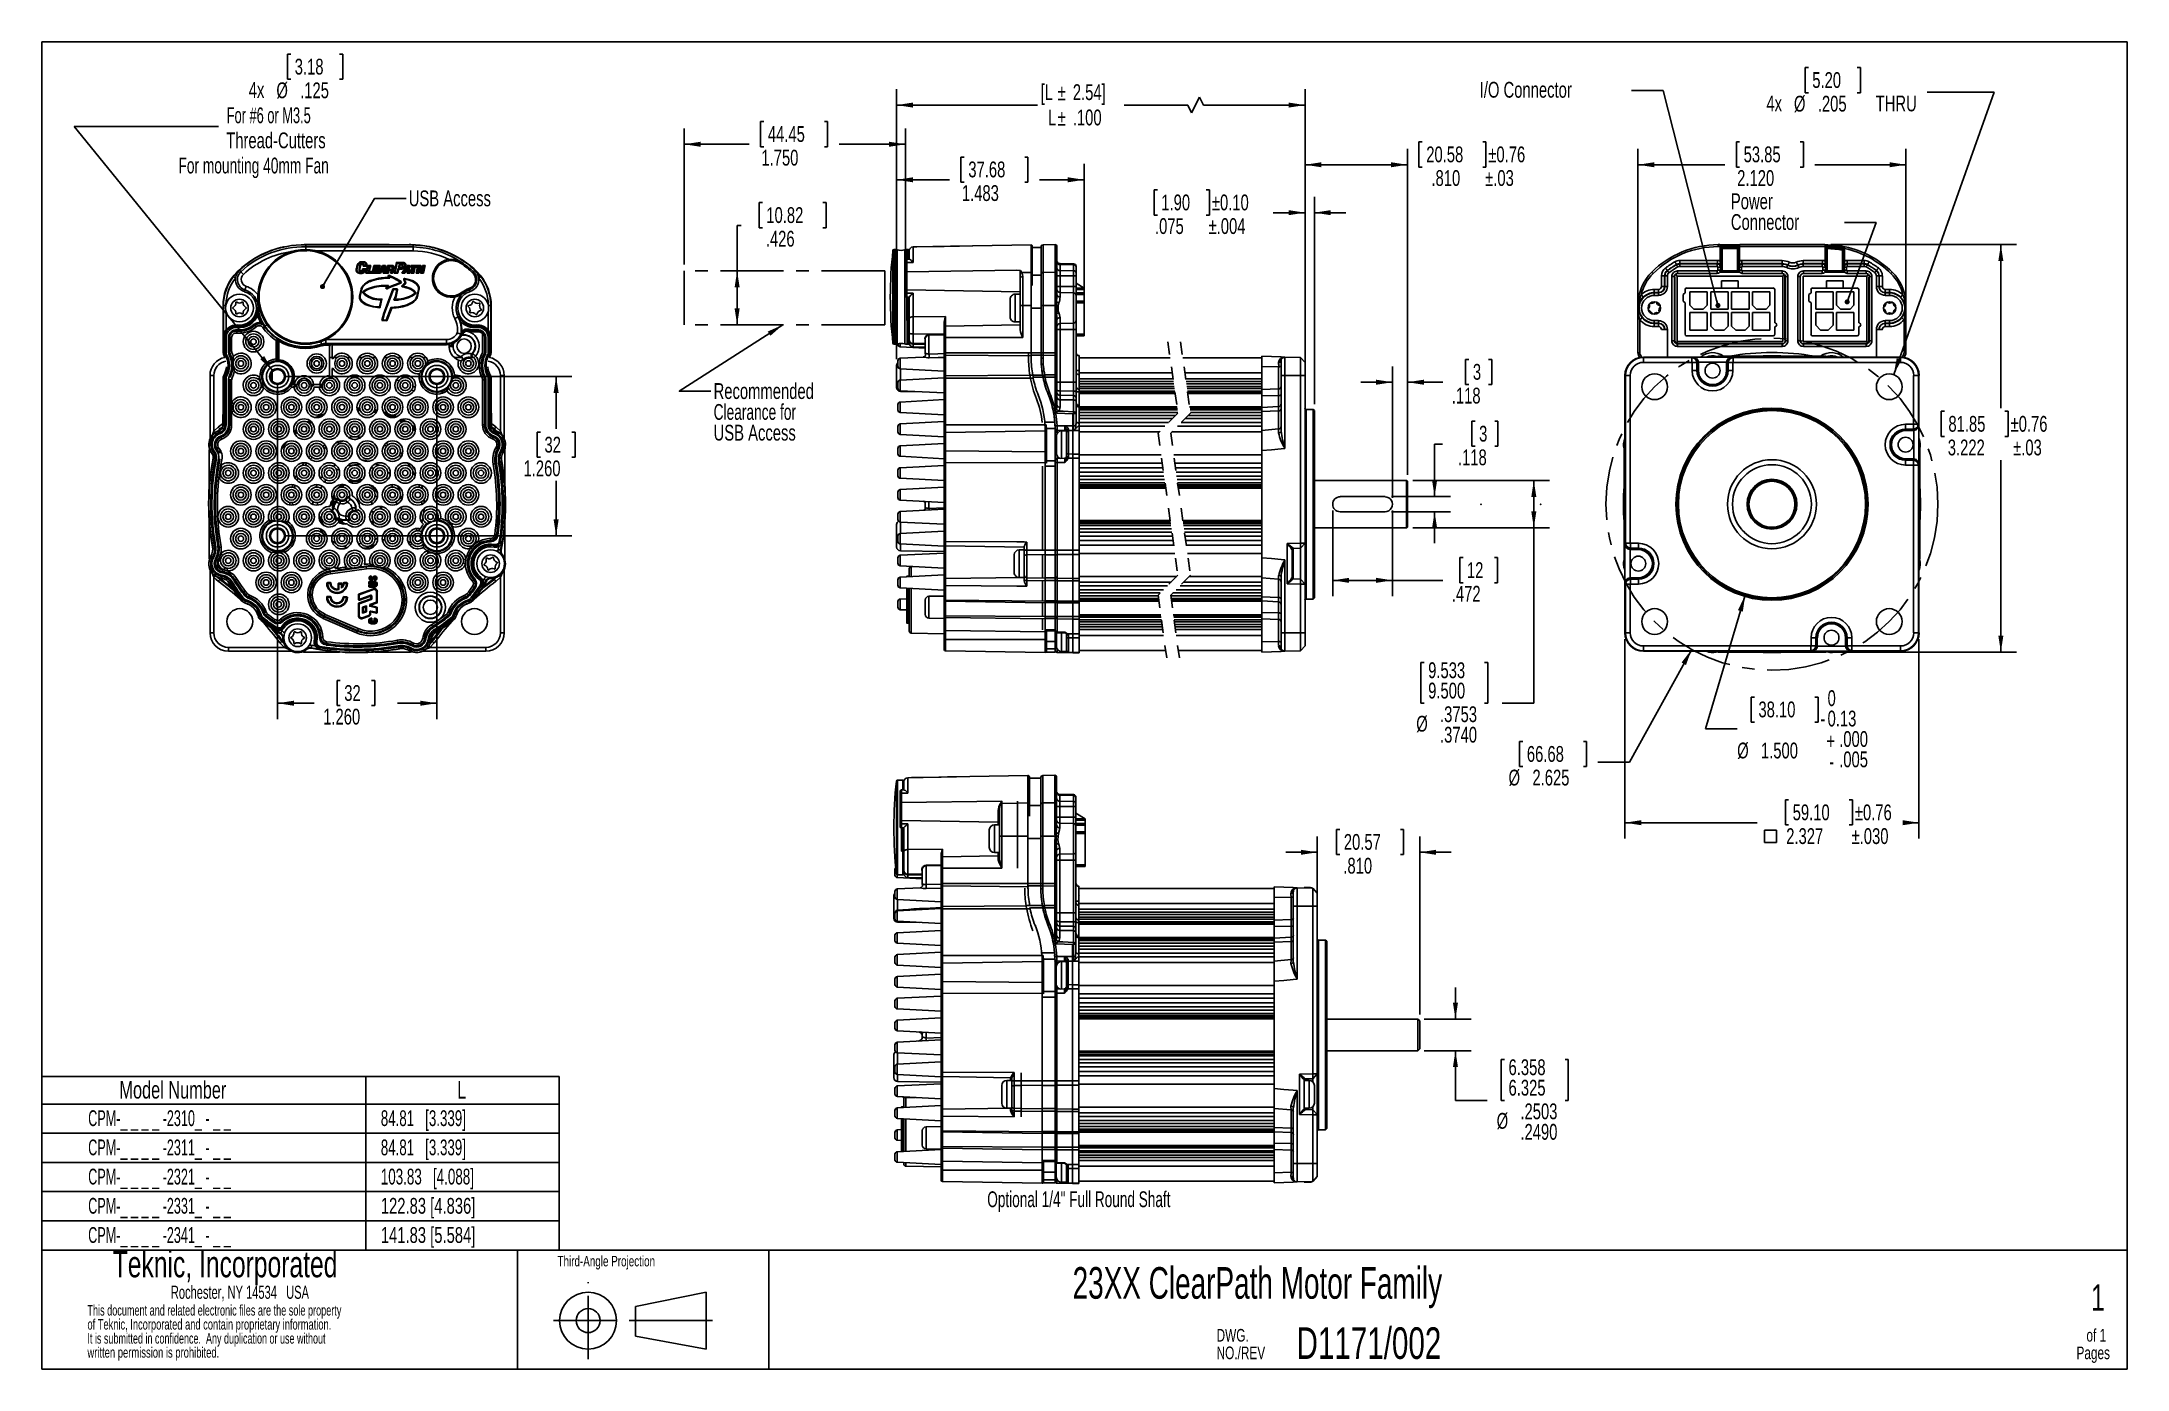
# Model space of a CAD drawing. Extents: x 0.3 to 16.8, y 0.3 to 10.8.
import ezdxf
from ezdxf.enums import TextEntityAlignment as Align

# ---------------------------------------------------------------- set-up
doc = ezdxf.new("R2010")
doc.units = 0
doc.header["$PDSIZE"] = -1
doc.linetypes.add('CENTERX2', pattern=[0.8, 0.5, -0.1, 0.1, -0.1])
doc.linetypes.add('HIDDEN', pattern=[0.075, 0.05, -0.025])
doc.layers.get('0').update_dxf_attribs({"linetype": 'CONTINUOUS'})
doc.layers.add('FORMAT', color=7, linetype='CONTINUOUS')
doc.dimstyles.new('SLDDIMSTYLE0', dxfattribs={"dimtxt": 0.125, "dimasz": 0.13, "dimexe": 0, "dimexo": 0.0625, "dimgap": 0.03125, "dimtad": 0, "dimtih": 1, "dimtoh": 1, "dimrnd": 1e-09, "dimzin": 4, "dimsah": 1, "dimcen": 0.09, "dimazin": 3, "dimtfac": 1, "dimtofl": 0, "dimtmove": 0, "dimatfit": 3})
doc.dimstyles.new('SLDDIMSTYLE1', dxfattribs={"dimtxt": 0.125, "dimasz": 0.13, "dimexe": 0, "dimexo": 0.0625, "dimgap": 0.03125, "dimtad": 0, "dimtih": 1, "dimtoh": 1, "dimrnd": 1e-09, "dimzin": 12, "dimsah": 1, "dimcen": 0, "dimazin": 3, "dimtfac": 1, "dimtofl": 0, "dimtmove": 0, "dimatfit": 3})
doc.dimstyles.new('SLDDIMSTYLE10', dxfattribs={"dimtxt": 0.125, "dimasz": 0.13, "dimexe": 0, "dimexo": 0.0625, "dimgap": 0.03125, "dimtad": 0, "dimtih": 1, "dimtoh": 1, "dimrnd": 1e-09, "dimzin": 12, "dimsah": 1, "dimcen": 0.09, "dimazin": 3, "dimtol": 1, "dimtp": 0.03, "dimtm": 0.03, "dimtfac": 1, "dimtofl": 0, "dimtmove": 0, "dimatfit": 3})
doc.dimstyles.new('SLDDIMSTYLE11', dxfattribs={"dimtxt": 0.125, "dimasz": 0.13, "dimexe": 0, "dimexo": 0.0625, "dimgap": 0.03125, "dimtad": 0, "dimtih": 1, "dimtoh": 1, "dimrnd": 1e-09, "dimzin": 4, "dimsah": 1, "dimcen": 0.09, "dimazin": 3, "dimlim": 1, "dimtp": 0.0003, "dimtm": 0.001, "dimtfac": 1, "dimtmove": 0, "dimatfit": 3})
doc.dimstyles.new('SLDDIMSTYLE12', dxfattribs={"dimtxt": 0.125, "dimasz": 0.13, "dimexe": 0, "dimexo": 0.0625, "dimgap": 0.03125, "dimtad": 0, "dimtih": 1, "dimtoh": 1, "dimrnd": 1e-09, "dimzin": 4, "dimsah": 1, "dimcen": 0.09, "dimazin": 3, "dimtfac": 1, "dimtmove": 0, "dimatfit": 3})
doc.dimstyles.new('SLDDIMSTYLE2', dxfattribs={"dimtxt": 0.125, "dimasz": 0.13, "dimexe": 0, "dimexo": 0.0625, "dimgap": 0.03125, "dimtad": 0, "dimtih": 1, "dimtoh": 1, "dimrnd": 1e-09, "dimzin": 12, "dimsah": 1, "dimcen": 0.09, "dimazin": 3, "dimtfac": 1, "dimtmove": 0, "dimatfit": 3})
doc.dimstyles.new('SLDDIMSTYLE3', dxfattribs={"dimtxt": 0.125, "dimasz": 0.13, "dimexe": 0, "dimexo": 0.0625, "dimgap": 0.03125, "dimtad": 0, "dimtih": 1, "dimtoh": 1, "dimrnd": 1e-09, "dimzin": 12, "dimsah": 1, "dimcen": 0.09, "dimazin": 3, "dimtfac": 1, "dimtofl": 0, "dimtmove": 0, "dimatfit": 3})
doc.dimstyles.new('SLDDIMSTYLE4', dxfattribs={"dimtxt": 0.125, "dimasz": 0.13, "dimexe": 0, "dimexo": 0.0625, "dimgap": 0.03125, "dimtad": 0, "dimtih": 1, "dimtoh": 1, "dimrnd": 1e-09, "dimzin": 12, "dimsah": 1, "dimcen": 0.09, "dimazin": 3, "dimtol": 1, "dimtp": 0.004, "dimtm": 0.004, "dimtfac": 1, "dimtmove": 0, "dimatfit": 3})
doc.dimstyles.new('SLDDIMSTYLE5', dxfattribs={"dimtxt": 0.125, "dimasz": 0.13, "dimexe": 0, "dimexo": 0.0625, "dimgap": 0.03125, "dimtad": 0, "dimtih": 1, "dimtoh": 1, "dimrnd": 1e-09, "dimzin": 4, "dimsah": 1, "dimcen": 0.09, "dimazin": 3, "dimlim": 1, "dimtp": 0.0003, "dimtm": 0.001, "dimtfac": 1, "dimtofl": 0, "dimtmove": 0, "dimatfit": 3})
doc.dimstyles.new('SLDDIMSTYLE6', dxfattribs={"dimtxt": 0.125, "dimasz": 0.13, "dimexe": 0, "dimexo": 0.0625, "dimgap": 0.03125, "dimtad": 0, "dimtih": 1, "dimtoh": 1, "dimrnd": 1e-09, "dimzin": 4, "dimsah": 1, "dimcen": 0.09, "dimazin": 3, "dimtol": 1, "dimtp": 0.03, "dimtm": 0.03, "dimtfac": 1, "dimtofl": 0, "dimtmove": 0, "dimatfit": 3})
doc.dimstyles.new('SLDDIMSTYLE7', dxfattribs={"dimtxt": 0.125, "dimasz": 0.13, "dimexe": 0, "dimexo": 0.0625, "dimgap": 0.03125, "dimtad": 0, "dimtih": 1, "dimtoh": 1, "dimrnd": 1e-09, "dimzin": 12, "dimsah": 1, "dimcen": 0, "dimazin": 3, "dimtfac": 1, "dimtofl": 0, "dimtmove": 0, "dimatfit": 3})
doc.dimstyles.new('SLDDIMSTYLE8', dxfattribs={"dimtxt": 0.125, "dimasz": 0.13, "dimexe": 0, "dimexo": 0.0625, "dimgap": 0.03125, "dimtad": 0, "dimtih": 1, "dimtoh": 1, "dimrnd": 1e-09, "dimzin": 12, "dimsah": 1, "dimcen": 0.09, "dimazin": 3, "dimtol": 1, "dimtp": 0.03, "dimtm": 0.03, "dimtfac": 1, "dimtofl": 0, "dimtmove": 0, "dimatfit": 3})
doc.dimstyles.new('SLDDIMSTYLE9', dxfattribs={"dimtxt": 0.125, "dimasz": 0.13, "dimexe": 0, "dimexo": 0.0625, "dimgap": 0.03125, "dimtad": 0, "dimtih": 1, "dimtoh": 1, "dimrnd": 1e-09, "dimzin": 4, "dimsah": 1, "dimcen": 0, "dimazin": 3, "dimtol": 1, "dimtm": 0.005, "dimtfac": 1, "dimtofl": 0, "dimtmove": 0, "dimatfit": 3})

msp = doc.modelspace()

# ---------------------------------------------------------------- texts
at = {"color": 7, "linetype": 'CONTINUOUS', "width": 0.7}
for s, height, p in [('Third-Angle Projection', 0.08333, (4.332, 1.056)), ('1', 0.208, (16.465, 0.668)), ('1', 0.208, (16.465, 0.668))]:
    msp.add_text(s, height=height, dxfattribs=at).set_placement(p, align=Align.BOTTOM_LEFT)
at = {"layer": 'FORMAT', "width": 0.643548}
msp.add_text('Optional 1/4" Full Round Shaft ', height=0.125, dxfattribs=at).set_placement((7.732, 1.512), align=Align.BOTTOM_LEFT)
at = {"layer": 'FORMAT', "color": 7}
for s, width, p in [('23XX ClearPath Motor Family', 0.661111, (8.407, 0.75)), ('D1171/002', 0.7, (10.179, 0.274))]:
    msp.add_text(s, height=0.25, dxfattribs=dict(at, width=width)).set_placement(p, align=Align.BOTTOM_LEFT)

# ---------------------------------------------------------------- blocks, each defined once
blk = doc.blocks.new('SW_NOTE_0')
at = {"color": 0, "linetype": 'CONTINUOUS'}
for s, width, p in [('This document and related electronic files are the sole property ', 0.646154, (0, 0)), ('of Teknic, Incorporated and contain proprietary information. ', 0.659836, (0, -0.111)), ('It is submitted in confidence.  Any duplication or use without ', 0.638889, (0, -0.222)), ('written permission is prohibited.', 0.668182, (0, -0.333))]:
    blk.add_text(s, height=0.08333, dxfattribs=dict(at, width=width)).set_placement(p, align=Align.BOTTOM_LEFT)
blk = doc.blocks.new('SW_NOTE_1')
at = {"color": 0, "linetype": 'CONTINUOUS'}
for s, height, width, p in [('Teknic, Incorporated', 0.20833, 0.7, (0, 0)), ('Rochester, NY 14534   USA', 0.10417, 0.63, (0.46, -0.139))]:
    blk.add_text(s, height=height, dxfattribs=dict(at, width=width)).set_placement(p, align=Align.BOTTOM_LEFT)
blk = doc.blocks.new('SW_NOTE_2')
at = {"color": 0, "linetype": 'CONTINUOUS', "width": 0.7}
for s, p in [('of 1', (0, 0)), ('Pages', (-0.079, -0.139))]:
    blk.add_text(s, height=0.1, dxfattribs=at).set_placement(p, align=Align.BOTTOM_LEFT)
blk = doc.blocks.new('SW_NOTE_3')
at = {"color": 0, "linetype": 'CONTINUOUS', "width": 0.7}
for s, p in [('DWG. ', (0, 0)), ('NO./REV', (0, -0.139))]:
    blk.add_text(s, height=0.1, dxfattribs=at).set_placement(p, align=Align.BOTTOM_LEFT)
blk = doc.blocks.new('SW_NOTE_4')
at = {"color": 0, "linetype": 'CONTINUOUS', "width": 0.7}
for s, p in [('of 1', (0, 0)), ('Pages', (-0.079, -0.139))]:
    blk.add_text(s, height=0.1, dxfattribs=at).set_placement(p, align=Align.BOTTOM_LEFT)
blk = doc.blocks.new('SW_TABLEANNOTATION_0')
at = {"layer": 'FORMAT', "color": 0}
for p, q in [((0, 0), (0, -1.372)), ((4.093, 0), (0, 0)), ((2.564, 0), (2.564, -1.372)), ((4.093, -1.372), (4.093, 0)), ((0, -0.218), (4.093, -0.218)), ((0, -0.448), (4.093, -0.448)), ((0, -0.679), (4.093, -0.679)), ((0, -0.91), (4.093, -0.91)), ((0, -1.141), (4.093, -1.141)), ((0, -1.372), (4.093, -1.372))]:
    blk.add_line(p, q, dxfattribs=at)
for s, height, width, p in [('Model Number', 0.1378, 0.7, (0.615, -0.215)), ('L', 0.138, 0.7, (3.288, -0.215)), ('CPM-_ _ _ _ -2310_ - _ _', 0.125, 0.597917, (0.368, -0.429)), ('84.81   [3.339]', 0.125, 0.63, (2.683, -0.429)), ('84.81   [3.339]', 0.125, 0.63, (2.683, -0.66)), ('CPM-_ _ _ _ -2311_ - _ _', 0.125, 0.597917, (0.368, -0.66)), ('CPM-_ _ _ _ -2321_ - _ _', 0.125, 0.597917, (0.368, -0.891)), ('103.83   [4.088]', 0.125, 0.634375, (2.683, -0.891)), ('CPM-_ _ _ _ -2331_ - _ _', 0.125, 0.597917, (0.368, -1.122)), ('122.83 [4.836]', 0.125, 0.7, (2.683, -1.122)), ('CPM-_ _ _ _ -2341_ - _ _', 0.125, 0.597917, (0.368, -1.353)), ('141.83 [5.584]', 0.125, 0.7, (2.683, -1.353))]:
    blk.add_text(s, height=height, dxfattribs=dict(at, width=width)).set_placement(p, align=Align.BOTTOM_LEFT)
blk = doc.blocks.new('_D')
at = {"layer": 'FORMAT'}
for p, q in [((2.117, 8.069), (2.117, 5.41)), ((3.377, 8.069), (3.377, 5.41)), ((2.613, 5.715), (2.588, 5.715)), ((2.588, 5.715), (2.588, 5.516)), ((2.861, 5.715), (2.887, 5.715)), ((2.887, 5.715), (2.887, 5.516)), ((2.117, 5.535), (2.407, 5.535)), ((2.588, 5.516), (2.613, 5.516)), ((2.887, 5.516), (2.861, 5.516)), ((3.377, 5.535), (3.067, 5.535))]:
    blk.add_line(p, q, dxfattribs=at)
for points in [[(2.117, 5.535), (2.247, 5.515), (2.247, 5.555)], [(3.377, 5.535), (3.247, 5.555), (3.247, 5.515)]]:
    blk.add_solid(points, dxfattribs=at)
at = {"layer": 'FORMAT', "width": 0.7}
for s, p in [('32', (2.645, 5.516, 2.059)), ('1.260', (2.478, 5.329, 2.059))]:
    blk.add_text(s, height=0.125, dxfattribs=at).set_placement(p, align=Align.BOTTOM_LEFT)
blk = doc.blocks.new('_D_1')
at = {"layer": 'FORMAT'}
for p, q in [((2.167, 8.119), (4.446, 8.119)), ((4.321, 8.119), (4.321, 7.704)), ((4.197, 7.679), (4.172, 7.679)), ((4.172, 7.679), (4.172, 7.48)), ((4.445, 7.679), (4.471, 7.679)), ((4.471, 7.679), (4.471, 7.48)), ((4.172, 7.48), (4.197, 7.48)), ((4.471, 7.48), (4.445, 7.48)), ((4.321, 6.859), (4.321, 7.293)), ((2.167, 6.859), (4.446, 6.859))]:
    blk.add_line(p, q, dxfattribs=at)
for points in [[(4.321, 8.119), (4.301, 7.989), (4.341, 7.989)], [(4.321, 6.859), (4.341, 6.989), (4.301, 6.989)]]:
    blk.add_solid(points, dxfattribs=at)
at = {"layer": 'FORMAT', "width": 0.7}
for s, p in [('32', (4.229, 7.48, 2.059)), ('1.260', (4.063, 7.293, 2.059))]:
    blk.add_text(s, height=0.125, dxfattribs=at).set_placement(p, align=Align.BOTTOM_LEFT)
blk = doc.blocks.new('_D_2')
at = {"layer": 'FORMAT'}
for p, q in [((2.221, 10.669), (2.195, 10.669)), ((2.195, 10.669), (2.195, 10.47)), ((2.608, 10.669), (2.633, 10.669)), ((2.633, 10.669), (2.633, 10.47)), ((2.195, 10.47), (2.221, 10.47)), ((2.633, 10.47), (2.608, 10.47)), ((2.077, 8.168), (0.508, 10.097)), ((0.508, 10.097), (1.649, 10.097))]:
    blk.add_line(p, q, dxfattribs=at)
blk.add_solid([(2.077, 8.168), (2.011, 8.281), (1.98, 8.256)], dxfattribs=at)
for s, width, p in [('3.18', 0.7, (2.253, 10.47, 2.059)), ('4x ', 0.7, (1.889, 10.285, 2.059)), ('%%c', 0.7, (2.108, 10.283, 2.059)), ('.125', 0.7, (2.296, 10.283, 2.059)), ('For #6 or M3.5 ', 0.606667, (1.715, 10.085, 2.059)), ('Thread-Cutters', 0.7, (1.711, 9.887, 2.059)), ('For mounting 40mm Fan', 0.65, (1.333, 9.688, 2.059))]:
    blk.add_text(s, height=0.125, dxfattribs=dict(at, width=width)).set_placement(p, align=Align.BOTTOM_LEFT)
blk = doc.blocks.new('_DOT')
at = {"color": 0, "linetype": 'BYBLOCK'}
blk.add_line((-0.5, 0), (-1, 0), dxfattribs=at)
at = {"color": 0, "linetype": 'BYBLOCK', "const_width": 0.5}
blk.add_lwpolyline([(-0.25, 0, 1), (0.25, 0, 1)], format="xyb", close=True, dxfattribs=at)
blk = doc.blocks.new('SW_NOTE_5')
at = {"layer": 'FORMAT', "color": 0}
blk.add_lwpolyline([(0.661, 0.696), (0.411, 0.696), (0, 0)], dxfattribs=at)
at = {"layer": 'FORMAT', "color": 0, "xscale": 0.04, "yscale": 0.04, "rotation": 239.4003657143}
blk.add_blockref('_DOT', (0, 0, 3.213), dxfattribs=at)
at = {"layer": 'FORMAT', "color": 0, "width": 0.7}
blk.add_text('USB Access', height=0.125, dxfattribs=at).set_placement((0.682, 0.598), align=Align.BOTTOM_LEFT)
blk = doc.blocks.new('SW_BROKEN_VIEW_0')
at = {"color": 0, "linetype": 'CENTERX2'}
for p, q in [((0, 0), (-1.586, 0)), ((-1.586, 0), (-1.586, -0.426)), ((0, 0), (0, -0.426)), ((0, -0.426), (-1.586, -0.426))]:
    blk.add_line(p, q, dxfattribs=at)
blk = doc.blocks.new('_D_3')
at = {"layer": 'FORMAT'}
for p, q in [((11.542, 8.254), (11.516, 8.254)), ((11.516, 8.254), (11.516, 8.056)), ((11.698, 8.254), (11.723, 8.254)), ((11.723, 8.254), (11.723, 8.056)), ((10.938, 7.159), (10.938, 8.199)), ((11.056, 7.341), (11.056, 8.199)), ((10.938, 8.074), (10.688, 8.074)), ((11.056, 8.074), (11.336, 8.074)), ((11.516, 8.056), (11.542, 8.056)), ((11.723, 8.056), (11.698, 8.056))]:
    blk.add_line(p, q, dxfattribs=at)
for points in [[(10.938, 8.074), (10.808, 8.094), (10.808, 8.054)], [(11.056, 8.074), (11.186, 8.054), (11.186, 8.094)]]:
    blk.add_solid(points, dxfattribs=at)
at = {"layer": 'FORMAT', "width": 0.7}
for s, p in [('3', (11.574, 8.056, 0.004)), ('.118', (11.407, 7.868, 0.004))]:
    blk.add_text(s, height=0.125, dxfattribs=at).set_placement(p, align=Align.BOTTOM_LEFT)
blk = doc.blocks.new('_D_4')
at = {"layer": 'FORMAT'}
for p, q in [((10.465, 7.059), (10.465, 6.382)), ((10.938, 7.059), (10.938, 6.382)), ((11.496, 6.687), (11.47, 6.687)), ((11.47, 6.687), (11.47, 6.488)), ((11.744, 6.687), (11.769, 6.687)), ((11.769, 6.687), (11.769, 6.488)), ((10.465, 6.507), (10.938, 6.507)), ((10.938, 6.507), (11.336, 6.507)), ((11.47, 6.488), (11.496, 6.488)), ((11.769, 6.488), (11.744, 6.488))]:
    blk.add_line(p, q, dxfattribs=at)
for points in [[(10.465, 6.507), (10.595, 6.487), (10.595, 6.527)], [(10.938, 6.507), (10.808, 6.527), (10.808, 6.487)]]:
    blk.add_solid(points, dxfattribs=at)
at = {"layer": 'FORMAT', "width": 0.7}
for s, p in [('12', (11.527, 6.488, 0.004)), ('.472', (11.407, 6.301, 0.004))]:
    blk.add_text(s, height=0.125, dxfattribs=at).set_placement(p, align=Align.BOTTOM_LEFT)
blk = doc.blocks.new('_D_5')
at = {"layer": 'FORMAT'}
for p, q in [((5.335, 9.004), (5.335, 10.081)), ((5.964, 10.136), (5.939, 10.136)), ((5.939, 10.136), (5.939, 9.937)), ((6.444, 10.136), (6.469, 10.136)), ((6.469, 10.136), (6.469, 9.937)), ((7.085, 8.99), (7.085, 10.081)), ((5.335, 9.956), (5.848, 9.956)), ((5.939, 9.937), (5.964, 9.937)), ((6.469, 9.937), (6.444, 9.937)), ((7.085, 9.956), (6.56, 9.956))]:
    blk.add_line(p, q, dxfattribs=at)
for points in [[(5.335, 9.956), (5.465, 9.936), (5.465, 9.976)], [(7.085, 9.956), (6.955, 9.976), (6.955, 9.936)]]:
    blk.add_solid(points, dxfattribs=at)
at = {"layer": 'FORMAT', "width": 0.7}
for s, p in [('44.45', (5.996, 9.937, 0.004)), ('1.750', (5.945, 9.75, 0.004))]:
    blk.add_text(s, height=0.125, dxfattribs=at).set_placement(p, align=Align.BOTTOM_LEFT)
blk = doc.blocks.new('_D_6')
at = {"layer": 'FORMAT'}
for p, q in [((5.953, 9.495), (5.927, 9.495)), ((5.927, 9.495), (5.927, 9.296)), ((6.432, 9.495), (6.457, 9.495)), ((6.457, 9.495), (6.457, 9.296)), ((5.786, 9.314), (5.753, 9.314)), ((5.753, 9.314), (5.753, 8.954)), ((5.927, 9.296), (5.953, 9.296)), ((6.457, 9.296), (6.432, 9.296)), ((5.753, 8.528), (5.753, 8.954))]:
    blk.add_line(p, q, dxfattribs=at)
for points in [[(5.753, 8.954), (5.733, 8.824), (5.773, 8.824)], [(5.753, 8.528), (5.773, 8.658), (5.733, 8.658)]]:
    blk.add_solid(points, dxfattribs=at)
at = {"layer": 'FORMAT', "width": 0.7}
for s, p in [('10.82', (5.984, 9.296, 0.004)), ('.426', (5.98, 9.109, 0.004))]:
    blk.add_text(s, height=0.125, dxfattribs=at).set_placement(p, align=Align.BOTTOM_LEFT)
blk = doc.blocks.new('_D_7')
at = {"layer": 'FORMAT'}
for p, q in [((7.015, 8.257), (7.015, 10.391)), ((7.015, 10.266), (8.129, 10.266)), ((9.318, 10.266), (8.816, 10.266)), ((9.349, 10.204), (9.318, 10.266)), ((9.411, 10.329), (9.349, 10.204)), ((9.443, 10.266), (9.411, 10.329)), ((10.246, 10.266), (9.443, 10.266)), ((10.246, 8.177), (10.246, 10.391))]:
    blk.add_line(p, q, dxfattribs=at)
for points in [[(7.015, 10.266), (7.145, 10.246), (7.145, 10.286)], [(10.246, 10.266), (10.116, 10.286), (10.116, 10.246)]]:
    blk.add_solid(points, dxfattribs=at)
at = {"layer": 'FORMAT', "width": 0.7}
for s, p in [('[L', (8.154, 10.268, 0.004)), ('%%p', (8.289, 10.266, 0.004)), ('2.54]', (8.409, 10.268, 0.004)), ('L', (8.213, 10.068, 0.004)), ('.100', (8.409, 10.068, 0.004)), ('%%p', (8.289, 10.066, 0.004))]:
    blk.add_text(s, height=0.125, dxfattribs=at).set_placement(p, align=Align.BOTTOM_LEFT)
blk = doc.blocks.new('_D_8')
at = {"layer": 'FORMAT'}
for p, q in [((9.078, 9.595), (9.052, 9.595)), ((9.052, 9.595), (9.052, 9.396)), ((9.464, 9.595), (9.49, 9.595)), ((9.49, 9.595), (9.49, 9.396)), ((10.246, 9.415), (9.995, 9.415)), ((10.246, 8.177), (10.246, 9.54)), ((10.32, 7.9), (10.32, 9.54)), ((10.32, 9.415), (10.57, 9.415)), ((9.052, 9.396), (9.078, 9.396)), ((9.49, 9.396), (9.464, 9.396))]:
    blk.add_line(p, q, dxfattribs=at)
for points in [[(10.246, 9.415), (10.116, 9.435), (10.116, 9.395)], [(10.32, 9.415), (10.45, 9.395), (10.45, 9.435)]]:
    blk.add_solid(points, dxfattribs=at)
at = {"layer": 'FORMAT', "width": 0.7}
for s, p in [('1.90', (9.109, 9.396, 0.004)), ('±0.10', (9.509, 9.396, 0.004)), ('.075', (9.059, 9.209, 0.004)), ('±.004', (9.483, 9.209, 0.004))]:
    blk.add_text(s, height=0.125, dxfattribs=at).set_placement(p, align=Align.BOTTOM_LEFT)
blk = doc.blocks.new('_D_9')
at = {"layer": 'FORMAT'}
for p, q in [((7.015, 8.257), (7.015, 9.8)), ((7.55, 9.855), (7.524, 9.855)), ((7.524, 9.855), (7.524, 9.657)), ((8.029, 9.855), (8.054, 9.855)), ((8.054, 9.855), (8.054, 9.657)), ((8.499, 8.751), (8.499, 9.8)), ((7.015, 9.675), (7.434, 9.675)), ((7.524, 9.657), (7.55, 9.657)), ((8.054, 9.657), (8.029, 9.657)), ((8.499, 9.675), (8.145, 9.675))]:
    blk.add_line(p, q, dxfattribs=at)
for points in [[(7.015, 9.675), (7.145, 9.655), (7.145, 9.695)], [(8.499, 9.675), (8.369, 9.695), (8.369, 9.655)]]:
    blk.add_solid(points, dxfattribs=at)
at = {"layer": 'FORMAT', "width": 0.7}
for s, p in [('37.68', (7.582, 9.657, 0.004)), ('1.483', (7.531, 9.47, 0.004))]:
    blk.add_text(s, height=0.125, dxfattribs=at).set_placement(p, align=Align.BOTTOM_LEFT)
blk = doc.blocks.new('_D_10')
at = {"layer": 'FORMAT'}
for p, q in [((11.1, 7.297), (12.181, 7.297)), ((12.056, 7.297), (12.056, 6.922)), ((11.1, 6.922), (12.181, 6.922)), ((12.056, 5.535), (12.056, 6.922)), ((11.188, 5.858), (11.163, 5.858)), ((11.163, 5.858), (11.163, 5.535)), ((11.667, 5.858), (11.693, 5.858)), ((11.693, 5.858), (11.693, 5.535)), ((11.163, 5.535), (11.188, 5.535)), ((11.693, 5.535), (11.667, 5.535)), ((11.806, 5.535), (12.056, 5.535))]:
    blk.add_line(p, q, dxfattribs=at)
for points in [[(12.056, 7.297), (12.036, 7.167), (12.076, 7.167)], [(12.056, 6.922), (12.076, 7.052), (12.036, 7.052)]]:
    blk.add_solid(points, dxfattribs=at)
at = {"layer": 'FORMAT', "width": 0.7}
for s, p in [('9.533', (11.22, 5.696, 0.004)), ('9.500', (11.22, 5.535, 0.004)), ('.3753', (11.314, 5.348, 0.004)), ('%%c', (11.126, 5.273, 0.004)), ('.3740', (11.314, 5.186, 0.004))]:
    blk.add_text(s, height=0.125, dxfattribs=at).set_placement(p, align=Align.BOTTOM_LEFT)
blk = doc.blocks.new('_D_11')
at = {"layer": 'FORMAT'}
for p, q in [((11.591, 7.765), (11.566, 7.765)), ((11.566, 7.765), (11.566, 7.567)), ((11.747, 7.765), (11.772, 7.765)), ((11.772, 7.765), (11.772, 7.567)), ((11.334, 7.585), (11.271, 7.585)), ((11.271, 7.585), (11.271, 7.169)), ((11.566, 7.567), (11.591, 7.567)), ((11.772, 7.567), (11.747, 7.567)), ((10.929, 7.169), (11.396, 7.169)), ((10.929, 7.05), (11.396, 7.05)), ((11.271, 7.05), (11.271, 6.8))]:
    blk.add_line(p, q, dxfattribs=at)
for points in [[(11.271, 7.169), (11.291, 7.299), (11.251, 7.299)], [(11.271, 7.05), (11.251, 6.92), (11.291, 6.92)]]:
    blk.add_solid(points, dxfattribs=at)
at = {"layer": 'FORMAT', "width": 0.7}
for s, p in [('3', (11.623, 7.567, 0.004)), ('.118', (11.456, 7.38, 0.004))]:
    blk.add_text(s, height=0.125, dxfattribs=at).set_placement(p, align=Align.BOTTOM_LEFT)
blk = doc.blocks.new('_D_12')
at = {"layer": 'FORMAT'}
for p, q in [((10.246, 8.177), (10.246, 9.919)), ((11.056, 7.341), (11.056, 9.919)), ((11.173, 9.974), (11.147, 9.974)), ((11.147, 9.974), (11.147, 9.776)), ((11.652, 9.974), (11.677, 9.974)), ((11.677, 9.974), (11.677, 9.776)), ((10.246, 9.794), (11.056, 9.794)), ((11.056, 9.794), (11.057, 9.794)), ((11.147, 9.776), (11.173, 9.776)), ((11.677, 9.776), (11.652, 9.776))]:
    blk.add_line(p, q, dxfattribs=at)
for points in [[(10.246, 9.794), (10.376, 9.774), (10.376, 9.814)], [(11.056, 9.794), (10.926, 9.814), (10.926, 9.774)]]:
    blk.add_solid(points, dxfattribs=at)
at = {"layer": 'FORMAT', "width": 0.7}
for s, p in [('20.58', (11.205, 9.776, 0.004)), ('±0.76', (11.696, 9.776, 0.004)), ('.810', (11.246, 9.589, 0.004)), ('±.03', (11.671, 9.589, 0.004))]:
    blk.add_text(s, height=0.125, dxfattribs=at).set_placement(p, align=Align.BOTTOM_LEFT)
blk = doc.blocks.new('SW_NOTE_6')
at = {"layer": 'FORMAT', "color": 0}
blk.add_lwpolyline([(-0.57, -0.525), (-0.82, -0.525), (0, 0)], dxfattribs=at)
blk.add_solid([(0, 0), (-0.12, -0.053), (-0.099, -0.087)], dxfattribs=at)
for s, width, p in [('Recommended', 0.7, (-0.548, -0.624)), ('Clearance for ', 0.65, (-0.548, -0.789)), ('USB Access', 0.7, (-0.548, -0.953))]:
    blk.add_text(s, height=0.125, dxfattribs=dict(at, width=width)).set_placement(p, align=Align.BOTTOM_LEFT)
blk = doc.blocks.new('_D_13')
at = {"layer": 'FORMAT'}
for p, q in [((13.305, 5.961), (12.812, 5.068)), ((11.97, 5.233), (11.944, 5.233)), ((11.944, 5.233), (11.944, 5.034)), ((12.449, 5.233), (12.474, 5.233)), ((12.474, 5.233), (12.474, 5.034)), ((11.944, 5.034), (11.97, 5.034)), ((12.474, 5.034), (12.449, 5.034)), ((12.812, 5.068), (12.562, 5.068))]:
    blk.add_line(p, q, dxfattribs=at)
blk.add_solid([(13.305, 5.961), (13.225, 5.857), (13.26, 5.837)], dxfattribs=at)
at = {"layer": 'FORMAT', "width": 0.7}
for s, p in [('66.68', (12.001, 5.034, 0.004)), ('%%c', (11.856, 4.847, 0.004)), ('2.625', (12.045, 4.847, 0.004))]:
    blk.add_text(s, height=0.125, dxfattribs=at).set_placement(p, align=Align.BOTTOM_LEFT)
blk = doc.blocks.new('SW_SYMBOL_MOD_BOX')
at = {"layer": 'FORMAT', "color": 0}
for p, q in [((7.9, 7.9), (7.9, 31.5)), ((7.9, 31.5), (31.5, 31.5)), ((7.9, 7.9), (31.5, 7.9)), ((31.5, 31.5), (31.5, 7.9))]:
    blk.add_line(p, q, dxfattribs=at)
blk = doc.blocks.new('_D_14')
at = {"layer": 'FORMAT'}
for p, q in [((12.777, 6.042), (12.777, 4.465)), ((15.103, 6.042), (15.103, 4.465)), ((14.072, 4.77), (14.047, 4.77)), ((14.047, 4.77), (14.047, 4.572)), ((14.551, 4.77), (14.576, 4.77)), ((14.576, 4.77), (14.576, 4.572)), ((12.777, 4.59), (13.824, 4.59)), ((14.047, 4.572), (14.072, 4.572)), ((14.576, 4.572), (14.551, 4.572)), ((15.103, 4.59), (15.036, 4.59))]:
    blk.add_line(p, q, dxfattribs=at)
for points in [[(12.777, 4.59), (12.907, 4.57), (12.907, 4.61)], [(15.103, 4.59), (14.973, 4.61), (14.973, 4.57)]]:
    blk.add_solid(points, dxfattribs=at)
at = {"layer": 'FORMAT', "xscale": 0.0040555664, "yscale": 0.0040555664, "zscale": 0.0040555664}
blk.add_blockref('SW_SYMBOL_MOD_BOX', (13.849, 4.402), dxfattribs=at)
at = {"layer": 'FORMAT', "width": 0.7}
for s, p in [('59.10', (14.104, 4.572, -2.051)), ('±0.76', (14.596, 4.572, -2.051)), ('2.327', (14.053, 4.384, -2.051)), ('±.030', (14.57, 4.384, -2.051))]:
    blk.add_text(s, height=0.125, dxfattribs=at).set_placement(p, align=Align.BOTTOM_LEFT)
blk = doc.blocks.new('_D_15')
at = {"layer": 'FORMAT'}
for p, q in [((13.728, 6.39), (13.415, 5.332)), ((13.801, 5.584), (13.776, 5.584)), ((13.776, 5.584), (13.776, 5.386)), ((14.28, 5.584), (14.305, 5.584)), ((14.305, 5.584), (14.305, 5.386)), ((13.415, 5.332), (13.665, 5.332)), ((13.776, 5.386), (13.801, 5.386)), ((14.305, 5.386), (14.28, 5.386))]:
    blk.add_line(p, q, dxfattribs=at)
blk.add_solid([(13.728, 6.39), (13.671, 6.271), (13.71, 6.26)], dxfattribs=at)
at = {"layer": 'FORMAT', "width": 0.7}
for s, p in [('0', (14.38, 5.475, -2.051)), ('38.10', (13.833, 5.386, -2.051)), ('0.13', (14.38, 5.314, -2.051)), ('-', (14.324, 5.314, -2.051)), ('.000', (14.472, 5.152, -2.051)), ('%%c', (13.665, 5.061, -2.051)), ('1.500', (13.853, 5.061, -2.051)), ('+', (14.371, 5.136, -2.051)), ('.005', (14.472, 4.991, -2.051)), ('-', (14.393, 4.974, -2.051))]:
    blk.add_text(s, height=0.125, dxfattribs=at).set_placement(p, align=Align.BOTTOM_LEFT)
blk = doc.blocks.new('_D_16')
at = {"layer": 'FORMAT'}
for p, q in [((14.228, 10.562), (14.202, 10.562)), ((14.202, 10.562), (14.202, 10.364)), ((14.614, 10.562), (14.64, 10.562)), ((14.64, 10.562), (14.64, 10.364)), ((14.202, 10.364), (14.228, 10.364)), ((14.64, 10.364), (14.614, 10.364)), ((14.903, 8.134), (15.699, 10.367)), ((15.699, 10.367), (15.169, 10.367))]:
    blk.add_line(p, q, dxfattribs=at)
blk.add_solid([(14.903, 8.134), (14.965, 8.25), (14.927, 8.263)], dxfattribs=at)
at = {"layer": 'FORMAT', "width": 0.7}
for s, p in [('5.20', (14.259, 10.364, -2.051)), ('4x ', (13.896, 10.179, -2.051)), ('%%c', (14.114, 10.177, -2.051)), ('.205', (14.303, 10.177, -2.051)), (' THRU', (14.728, 10.179, -2.051))]:
    blk.add_text(s, height=0.125, dxfattribs=at).set_placement(p, align=Align.BOTTOM_LEFT)
blk = doc.blocks.new('_D_17')
at = {"layer": 'FORMAT'}
for p, q in [((12.88, 8.666), (12.88, 9.919)), ((13.684, 9.974), (13.659, 9.974)), ((13.659, 9.974), (13.659, 9.776)), ((14.163, 9.974), (14.189, 9.974)), ((14.189, 9.974), (14.189, 9.776)), ((15, 8.666), (15, 9.919)), ((12.88, 9.794), (13.568, 9.794)), ((13.659, 9.776), (13.684, 9.776)), ((14.189, 9.776), (14.163, 9.776)), ((15, 9.794), (14.279, 9.794))]:
    blk.add_line(p, q, dxfattribs=at)
for points in [[(12.88, 9.794), (13.01, 9.774), (13.01, 9.814)], [(15, 9.794), (14.87, 9.814), (14.87, 9.774)]]:
    blk.add_solid(points, dxfattribs=at)
at = {"layer": 'FORMAT', "width": 0.7}
for s, p in [('53.85', (13.716, 9.776, -2.051)), ('2.120', (13.665, 9.589, -2.051))]:
    blk.add_text(s, height=0.125, dxfattribs=at).set_placement(p, align=Align.BOTTOM_LEFT)
blk = doc.blocks.new('_D_18')
at = {"layer": 'FORMAT'}
for p, q in [((14.406, 9.162), (15.876, 9.162)), ((15.751, 9.162), (15.751, 7.869)), ((15.304, 7.844), (15.279, 7.844)), ((15.279, 7.844), (15.279, 7.645)), ((15.783, 7.844), (15.809, 7.844)), ((15.809, 7.844), (15.809, 7.645)), ((15.279, 7.645), (15.304, 7.645)), ((15.809, 7.645), (15.783, 7.645)), ((15.751, 5.94), (15.751, 7.458)), ((14.414, 5.94), (15.876, 5.94))]:
    blk.add_line(p, q, dxfattribs=at)
for points in [[(15.751, 9.162), (15.731, 9.032), (15.771, 9.032)], [(15.751, 5.94), (15.771, 6.07), (15.731, 6.07)]]:
    blk.add_solid(points, dxfattribs=at)
at = {"layer": 'FORMAT', "width": 0.7}
for s, p in [('81.85', (15.336, 7.645, -2.051)), ('±0.76', (15.828, 7.645, -2.051)), ('3.222', (15.331, 7.458, -2.051)), ('±.03', (15.848, 7.458, -2.051))]:
    blk.add_text(s, height=0.125, dxfattribs=at).set_placement(p, align=Align.BOTTOM_LEFT)
blk = doc.blocks.new('SW_NOTE_7')
at = {"layer": 'FORMAT', "color": 0}
blk.add_lwpolyline([(-0.684, 1.7), (-0.434, 1.7), (0, 0)], dxfattribs=at)
at = {"layer": 'FORMAT', "color": 0, "xscale": 0.04, "yscale": 0.04, "rotation": 284.3314966606}
blk.add_blockref('_DOT', (0, 0, -3.067), dxfattribs=at)
at = {"layer": 'FORMAT', "color": 0, "width": 0.7}
blk.add_text('I/O Connector', height=0.125, dxfattribs=at).set_placement((-1.885, 1.606), align=Align.BOTTOM_LEFT)
blk = doc.blocks.new('SW_NOTE_8')
at = {"layer": 'FORMAT', "color": 0}
blk.add_lwpolyline([(-0.021, 0.628), (0.229, 0.628), (0, 0)], dxfattribs=at)
at = {"layer": 'FORMAT', "color": 0, "xscale": 0.04, "yscale": 0.04, "rotation": 249.9233797626}
blk.add_blockref('_DOT', (0, 0, -3.212), dxfattribs=at)
at = {"layer": 'FORMAT', "color": 0, "width": 0.7}
for s, p in [('Power ', (-0.92, 0.696)), ('Connector', (-0.92, 0.532))]:
    blk.add_text(s, height=0.125, dxfattribs=at).set_placement(p, align=Align.BOTTOM_LEFT)
blk = doc.blocks.new('_D_19')
at = {"layer": 'FORMAT'}
for p, q in [((11.436, 3.037), (11.436, 3.287)), ((11.189, 3.037), (11.561, 3.037)), ((11.189, 2.787), (11.561, 2.787)), ((11.436, 2.394), (11.436, 2.787)), ((11.824, 2.717), (11.799, 2.717)), ((11.799, 2.717), (11.799, 2.394)), ((12.303, 2.717), (12.329, 2.717)), ((12.329, 2.717), (12.329, 2.394)), ((11.686, 2.394), (11.436, 2.394)), ((11.799, 2.394), (11.824, 2.394)), ((12.329, 2.394), (12.303, 2.394))]:
    blk.add_line(p, q, dxfattribs=at)
for points in [[(11.436, 3.037), (11.456, 3.167), (11.416, 3.167)], [(11.436, 2.787), (11.416, 2.657), (11.456, 2.657)]]:
    blk.add_solid(points, dxfattribs=at)
at = {"layer": 'FORMAT', "width": 0.7}
for s, p in [('6.358', (11.856, 2.556, 0.004)), ('6.325', (11.856, 2.394, 0.004)), ('.2503', (11.95, 2.207, 0.004)), ('%%c', (11.762, 2.132, 0.004)), ('.2490', (11.95, 2.045, 0.004))]:
    blk.add_text(s, height=0.125, dxfattribs=at).set_placement(p, align=Align.BOTTOM_LEFT)
blk = doc.blocks.new('_D_20')
at = {"layer": 'FORMAT'}
for p, q in [((10.343, 3.98), (10.343, 4.481)), ((10.522, 4.536), (10.496, 4.536)), ((10.496, 4.536), (10.496, 4.338)), ((11.001, 4.536), (11.026, 4.536)), ((11.026, 4.536), (11.026, 4.338)), ((11.153, 3.073), (11.153, 4.481)), ((10.343, 4.356), (10.093, 4.356)), ((10.496, 4.338), (10.522, 4.338)), ((11.026, 4.338), (11.001, 4.338)), ((11.153, 4.356), (11.403, 4.356))]:
    blk.add_line(p, q, dxfattribs=at)
for points in [[(10.343, 4.356), (10.213, 4.376), (10.213, 4.336)], [(11.153, 4.356), (11.283, 4.336), (11.283, 4.376)]]:
    blk.add_solid(points, dxfattribs=at)
at = {"layer": 'FORMAT', "width": 0.7}
for s, p in [('20.57', (10.553, 4.338, 0.004)), ('.810', (10.549, 4.15, 0.004))]:
    blk.add_text(s, height=0.125, dxfattribs=at).set_placement(p, align=Align.BOTTOM_LEFT)

# ---------------------------------------------------------------- dimensions: what is measured, and where the dimension line sits
at = {"layer": 'FORMAT'}
for p1, p2, text, picture, middle in [((2.156196, 8.070814), (2.077308, 8.167775), '4x <>\\PFor #6 or M3.5 \\PThread-Cutters\\PFor mounting 40mm Fan', '_D_2', (2.304939, 10.191166)), ((14.834, 7.941), (14.903, 8.134), '4x <> THRU', '_D_16', (14.533, 10.382))]:
    dim = msp.add_diameter_dim_2p(p1=p1, p2=p2, text=text, dimstyle='SLDDIMSTYLE1', dxfattribs=at)
    dim.commit()
    dim.dimension.update_dxf_attribs({"geometry": picture, "text_midpoint": middle, "dimtype": 163})
for base, p1, p2, text, dimstyle, picture, middle in [((10.246, 10.266), (7.015, 8.207), (10.246, 8.127), '[L%%p2.54]\\PL%%p.100', 'SLDDIMSTYLE3', '_D_7', (8.472, 10.266)), ((15.103, 4.59), (12.777, 6.092), (15.103, 6.092), '{\\fGDT;o}<>', 'SLDDIMSTYLE8', '_D_14', (14.43, 4.59))]:
    dim = msp.add_linear_dim(base=base, p1=p1, p2=p2, text=text, dimstyle=dimstyle, dxfattribs=at)
    dim.commit()
    dim.dimension.update_dxf_attribs({"geometry": picture, "text_midpoint": middle, "dimtype": 160})
for base, p1, p2, dimstyle, picture, middle in [((5.335, 9.956), (7.085, 8.94), (5.335, 8.954), 'SLDDIMSTYLE0', '_D_5', (6.204, 9.956)), ((11.056, 9.794), (10.246, 8.127), (11.056, 7.291), 'SLDDIMSTYLE6', '_D_12', (11.62, 9.794)), ((8.499, 9.675), (7.015, 8.207), (8.499, 8.701), 'SLDDIMSTYLE3', '_D_9', (7.789, 9.675)), ((10.32, 9.415), (10.246, 8.127), (10.32, 7.85), 'SLDDIMSTYLE4', '_D_8', (9.478, 9.415)), ((11.056, 8.074), (10.938, 7.109), (11.056, 7.291), 'SLDDIMSTYLE2', '_D_3', (11.62, 8.074)), ((3.377, 5.535), (2.117, 8.119), (3.377, 8.119), 'SLDDIMSTYLE0', '_D', (2.737, 5.535)), ((10.938, 6.507), (10.465, 7.109), (10.938, 7.109), 'SLDDIMSTYLE3', '_D_4', (11.62, 6.507)), ((10.343, 4.356), (11.153, 3.023), (10.343, 3.93), 'SLDDIMSTYLE12', '_D_20', (10.761, 4.356))]:
    dim = msp.add_linear_dim(base=base, p1=p1, p2=p2, dimstyle=dimstyle, dxfattribs=at)
    dim.commit()
    dim.dimension.update_dxf_attribs({"geometry": picture, "text_midpoint": middle, "dimtype": 160})
for base, p1, p2, angle, dimstyle, picture, middle in [((15, 9.794), (12.88, 8.616), (15, 8.616), 360, 'SLDDIMSTYLE0', '_D_17', (13.924, 9.794)), ((5.753, 8.954), (5.335, 8.528), (5.335, 8.954), 90, 'SLDDIMSTYLE3', '_D_6', (5.753, 9.314)), ((15.751, 5.94), (14.356, 9.162), (14.364, 5.94), 90, 'SLDDIMSTYLE10', '_D_18', (15.751, 7.664)), ((4.321, 6.859), (2.117, 8.119), (2.117, 6.859), 90, 'SLDDIMSTYLE0', '_D_1', (4.321, 7.499)), ((11.271, 7.05), (10.879, 7.169), (10.879, 7.05), 90, 'SLDDIMSTYLE2', '_D_11', (11.271, 7.585))]:
    dim = msp.add_linear_dim(base=base, p1=p1, p2=p2, angle=angle, dimstyle=dimstyle, dxfattribs=at)
    dim.commit()
    dim.dimension.update_dxf_attribs({"geometry": picture, "text_midpoint": middle, "dimtype": 160})
for p1, p2, dimstyle, picture, middle in [((14.5748, 8.2583), (13.3054, 5.9606), 'SLDDIMSTYLE7', '_D_13', (12.2092, 5.0526)), ((14.153, 7.829), (13.728, 6.39), 'SLDDIMSTYLE9', '_D_15', (14.23, 5.306))]:
    dim = msp.add_diameter_dim_2p(p1=p1, p2=p2, dimstyle=dimstyle, dxfattribs=at)
    dim.commit()
    dim.dimension.update_dxf_attribs({"geometry": picture, "text_midpoint": middle, "dimtype": 163})
for base, p1, p2, dimstyle, picture, middle in [((12.055839421, 6.921951978), (11.049831797, 7.296951978), (11.049831797, 6.921951978), 'SLDDIMSTYLE5', '_D_10', (12.055839421, 5.534786037)), ((11.436, 2.787), (11.139, 3.037), (11.139, 2.787), 'SLDDIMSTYLE11', '_D_19', (11.436, 2.394))]:
    dim = msp.add_linear_dim(base=base, p1=p1, p2=p2, angle=90, text='%%c<>', dimstyle=dimstyle, dxfattribs=at)
    dim.commit()
    dim.dimension.update_dxf_attribs({"geometry": picture, "text_midpoint": middle, "dimtype": 160})

# ---------------------------------------------------------------- linework, layer by layer
at = {"color": 7, "linetype": 'CONTINUOUS'}
for p, q in [((0.251, 10.767), (16.751, 10.767)), ((0.251, 10.767), (0.251, 0.267)), ((16.751, 0.267), (16.751, 10.767)), ((2.33, 9.162), (2.33, 9.16)), ((3, 9.162), (2.33, 9.162)), ((2.33, 9.16), (3, 9.16)), ((2.341, 9.152), (2.341, 9.16)), ((3.191, 9.16), (2.341, 9.16)), ((2.341, 9.144), (3.191, 9.144)), ((2.341, 9.144), (2.341, 9.144)), ((3, 9.16), (3, 9.162)), ((3.162, 9.162), (3.162, 9.16)), ((3.172, 9.162), (3.162, 9.162)), ((3.162, 9.16), (3.172, 9.16)), ((3.172, 9.16), (3.172, 9.162)), ((3.191, 9.152), (3.191, 9.16)), ((3.191, 9.144), (3.191, 9.144)), ((7.003, 9.124), (6.995, 9.124)), ((7.105, 9.124), (7.098, 9.124)), ((7.115, 9.045), (7.115, 9.114)), ((7.115, 9.114), (7.115, 9.114)), ((7.616, 9.152), (7.145, 9.144)), ((7.145, 9.144), (7.145, 9.021)), ((7.145, 9.144), (7.175, 9.144)), ((7.617, 9.152), (8.078, 9.16)), ((8.078, 8.943), (8.078, 9.16)), ((8.088, 9.15), (8.088, 8.936)), ((8.088, 9.15), (8.088, 9.15)), ((8.088, 9.139), (8.158, 9.139)), ((8.158, 8.932), (8.158, 9.145)), ((8.173, 9.16), (8.268, 9.162)), ((8.173, 9.16), (8.173, 8.943)), ((8.268, 8.944), (8.268, 9.162)), ((8.283, 9.147), (8.283, 8.934)), ((13.515, 9.162), (13.515, 9.147)), ((13.515, 9.162), (13.525, 9.162)), ((13.529, 9.147), (13.515, 9.147)), ((13.529, 9.032), (13.529, 9.147)), ((13.531, 9.16), (13.681, 9.16)), ((13.534, 9.147), (13.534, 9.032)), ((13.535, 8.956), (13.535, 9.153)), ((13.535, 9.152), (13.535, 9.149)), ((13.535, 9.149), (13.535, 9.146)), ((13.535, 9.147), (13.535, 9.148)), ((13.54, 9.141), (13.545, 9.141)), ((13.545, 9.131), (13.543, 9.131)), ((13.545, 9.141), (13.545, 9.131)), ((13.545, 9.141), (13.667, 9.141)), ((13.545, 9.131), (13.545, 8.956)), ((13.667, 9.131), (13.545, 9.131)), ((13.667, 8.956), (13.667, 9.131)), ((13.677, 9.153), (13.677, 8.956)), ((13.678, 9.032), (13.678, 9.147)), ((13.678, 9.147), (13.683, 9.147)), ((13.683, 9.147), (13.683, 9.032)), ((14.361, 9.147), (13.683, 9.147)), ((13.687, 9.162), (14.356, 9.162)), ((14.361, 9.032), (14.361, 9.147)), ((14.366, 9.147), (14.361, 9.147)), ((14.365, 9.139), (14.371, 9.139)), ((14.366, 8.956), (14.366, 9.153)), ((14.366, 9.147), (14.366, 9.032)), ((14.367, 9.148), (14.367, 9.148)), ((14.376, 9.131), (14.376, 8.956)), ((14.498, 8.956), (14.498, 9.119)), ((14.508, 9.137), (14.508, 8.956)), ((14.508, 9.135), (14.508, 9.136)), ((14.508, 9.133), (14.508, 9.135)), ((14.509, 9.032), (14.509, 9.132)), ((14.514, 9.132), (14.514, 9.032)), ((1.797, 8.943), (1.796, 8.944)), ((1.798, 8.942), (1.797, 8.943)), ((1.826, 8.948), (1.816, 8.959)), ((2.741, 8.972), (2.744, 8.99)), ((2.774, 8.994), (2.768, 8.967)), ((2.819, 8.939), (2.831, 8.994)), ((2.834, 8.991), (2.822, 8.942)), ((2.854, 8.997), (2.843, 8.95)), ((2.869, 8.939), (2.881, 8.994)), ((2.883, 8.991), (2.873, 8.942)), ((2.883, 8.944), (2.888, 8.967)), ((2.914, 8.942), (2.948, 8.997)), ((2.915, 8.939), (2.95, 8.994)), ((2.952, 8.991), (2.921, 8.942)), ((2.958, 8.958), (2.938, 8.958)), ((2.967, 8.942), (2.966, 8.991)), ((2.969, 8.994), (2.97, 8.939)), ((2.973, 8.937), (2.986, 8.997)), ((2.991, 8.942), (2.996, 8.966)), ((2.991, 8.914), (2.999, 8.914)), ((2.998, 8.96), (2.993, 8.939)), ((3.001, 8.96), (2.996, 8.936)), ((2.998, 8.968), (3.003, 8.989)), ((3.04, 8.936), (3.058, 9.021)), ((3.076, 8.969), (3.069, 8.936)), ((3.088, 8.981), (3.075, 8.981)), ((3.081, 9.009), (3.094, 9.009)), ((3.094, 9.006), (3.094, 9.009)), ((3.106, 8.939), (3.14, 8.994)), ((3.142, 8.991), (3.111, 8.942)), ((3.129, 8.958), (3.148, 8.991)), ((3.149, 8.958), (3.129, 8.958)), ((3.143, 8.95), (3.129, 8.95)), ((3.147, 8.984), (3.134, 8.961)), ((3.158, 8.942), (3.157, 8.991)), ((3.16, 8.994), (3.161, 8.939)), ((3.162, 8.997), (3.164, 8.936)), ((3.175, 8.939), (3.185, 8.986)), ((3.188, 8.989), (3.178, 8.942)), ((3.19, 8.942), (3.2, 8.989)), ((3.203, 8.986), (3.193, 8.939)), ((3.205, 8.983), (3.195, 8.936)), ((3.213, 8.936), (3.226, 8.997)), ((3.217, 8.939), (3.229, 8.994)), ((3.231, 8.991), (3.221, 8.942)), ((3.231, 8.942), (3.236, 8.967)), ((3.239, 8.964), (3.233, 8.939)), ((3.239, 8.969), (3.244, 8.991)), ((3.248, 8.994), (3.243, 8.972)), ((3.251, 8.939), (3.257, 8.964)), ((3.26, 8.967), (3.255, 8.942)), ((3.286, 8.997), (3.272, 8.936)), ((3.575, 9.02), (3.575, 9.021)), ((3.667, 8.948), (3.677, 8.959)), ((3.695, 8.942), (3.696, 8.943)), ((3.696, 8.943), (3.698, 8.944)), ((7.085, 9.012), (7.085, 9.036)), ((7.085, 8.94), (7.085, 9.012)), ((7.085, 8.814), (7.085, 8.94)), ((7.117, 9.046), (7.095, 9.046)), ((7.095, 9.02), (7.145, 9.021)), ((7.095, 9.02), (7.095, 8.948)), ((7.095, 8.948), (7.967, 8.959)), ((7.095, 8.948), (7.095, 8.805)), ((7.993, 8.958), (7.967, 8.959)), ((7.967, 8.959), (7.994, 8.958)), ((7.993, 8.958), (7.993, 8.936)), ((7.993, 8.958), (7.994, 8.958)), ((7.993, 8.936), (7.993, 8.897)), ((8.004, 8.942), (8.078, 8.943)), ((8.078, 8.681), (8.078, 8.943)), ((8.088, 8.936), (8.088, 8.84)), ((8.158, 8.922), (8.158, 8.932)), ((8.158, 8.661), (8.158, 8.922)), ((8.173, 8.943), (8.268, 8.944)), ((8.173, 8.943), (8.173, 8.681)), ((8.268, 8.71), (8.268, 8.944)), ((8.283, 8.934), (8.283, 8.765)), ((8.308, 8.916), (8.283, 8.916)), ((8.308, 9.012), (8.308, 9.005)), ((8.308, 9.012), (8.415, 9.01)), ((8.308, 9.005), (8.308, 8.958)), ((8.308, 9.005), (8.415, 9.003)), ((8.308, 8.958), (8.308, 8.916)), ((8.308, 8.958), (8.415, 8.956)), ((8.308, 8.916), (8.308, 8.831)), ((8.308, 8.916), (8.415, 8.916)), ((8.415, 9.003), (8.415, 9.01)), ((8.415, 8.956), (8.415, 9.003)), ((8.415, 8.916), (8.415, 8.956)), ((8.415, 8.831), (8.415, 8.916)), ((8.415, 8.916), (8.435, 8.916)), ((8.435, 8.99), (8.435, 8.986)), ((8.435, 8.986), (8.435, 8.94)), ((8.435, 8.94), (8.435, 8.916)), ((8.435, 8.916), (8.435, 8.831)), ((13.066, 8.831), (13.066, 8.916)), ((13.091, 8.916), (13.066, 8.916)), ((13.091, 8.916), (13.091, 8.831)), ((13.091, 8.916), (13.093, 8.916)), ((13.093, 8.831), (13.093, 8.916)), ((13.093, 8.916), (13.113, 8.916)), ((13.112, 8.958), (13.113, 8.956)), ((13.113, 8.916), (13.113, 8.831)), ((13.184, 9.005), (13.185, 9.003)), ((14.025, 8.914), (13.19, 8.914)), ((13.193, 8.954), (13.507, 8.954)), ((13.193, 8.934), (13.193, 8.954)), ((13.507, 8.934), (13.193, 8.934)), ((13.21, 9.012), (13.21, 9.037)), ((13.21, 9.037), (13.509, 9.037)), ((13.21, 9.012), (13.21, 9.01)), ((13.509, 9.012), (13.21, 9.012)), ((13.21, 9.01), (13.507, 9.01)), ((13.21, 9.01), (13.21, 8.99)), ((13.507, 8.99), (13.21, 8.99)), ((13.507, 9.01), (13.509, 9.012)), ((13.507, 9.01), (13.507, 8.99)), ((13.507, 8.934), (13.507, 8.954)), ((13.509, 9.012), (13.509, 9.037)), ((13.512, 8.959), (13.512, 8.985)), ((13.532, 8.985), (13.512, 8.985)), ((13.532, 8.959), (13.512, 8.959)), ((13.534, 8.987), (13.532, 8.985)), ((13.532, 8.985), (13.532, 8.959)), ((13.532, 8.959), (13.535, 8.956)), ((13.532, 8.944), (13.68, 8.944)), ((13.619, 8.944), (13.618, 8.949)), ((13.641, 8.949), (13.642, 8.944)), ((13.677, 8.956), (13.68, 8.959)), ((13.68, 8.985), (13.678, 8.987)), ((13.68, 8.959), (13.68, 8.985)), ((13.68, 8.985), (13.7, 8.985)), ((13.68, 8.959), (13.7, 8.959)), ((13.7, 8.985), (13.7, 8.959)), ((13.703, 9.012), (13.703, 9.037)), ((13.703, 9.037), (14.022, 9.037)), ((13.703, 9.012), (13.705, 9.01)), ((14.022, 9.012), (13.703, 9.012)), ((13.705, 9.01), (14.022, 9.01)), ((13.705, 9.01), (13.705, 8.99)), ((14.022, 8.99), (13.705, 8.99)), ((13.705, 8.954), (14.021, 8.954)), ((13.705, 8.934), (13.705, 8.954)), ((14.021, 8.934), (13.705, 8.934)), ((14.021, 8.934), (14.021, 8.954)), ((14.022, 9.012), (14.022, 9.037)), ((14.022, 9.012), (14.022, 9.01)), ((14.022, 9.01), (14.022, 8.99)), ((14.067, 9.001), (14.066, 8.999)), ((14.144, 9.001), (14.144, 8.999)), ((14.69, 8.914), (14.186, 8.914)), ((14.188, 9.012), (14.188, 9.037)), ((14.188, 9.037), (14.34, 9.037)), ((14.188, 9.012), (14.188, 9.01)), ((14.34, 9.012), (14.188, 9.012)), ((14.188, 9.01), (14.338, 9.01)), ((14.188, 9.01), (14.188, 8.99)), ((14.338, 8.99), (14.188, 8.99)), ((14.189, 8.954), (14.338, 8.954)), ((14.189, 8.934), (14.189, 8.954)), ((14.338, 8.934), (14.189, 8.934)), ((14.338, 9.01), (14.34, 9.012)), ((14.338, 9.01), (14.338, 8.99)), ((14.338, 8.934), (14.338, 8.954)), ((14.34, 9.012), (14.34, 9.037)), ((14.343, 8.959), (14.343, 8.985)), ((14.363, 8.985), (14.343, 8.985)), ((14.363, 8.959), (14.343, 8.959)), ((14.365, 8.987), (14.363, 8.985)), ((14.363, 8.985), (14.363, 8.959)), ((14.363, 8.959), (14.366, 8.956)), ((14.363, 8.944), (14.512, 8.944)), ((14.508, 8.956), (14.511, 8.959)), ((14.511, 8.985), (14.509, 8.987)), ((14.511, 8.959), (14.511, 8.985)), ((14.511, 8.985), (14.531, 8.985)), ((14.511, 8.959), (14.531, 8.959)), ((14.531, 8.985), (14.531, 8.959)), ((14.534, 9.012), (14.534, 9.037)), ((14.534, 9.037), (14.67, 9.037)), ((14.534, 9.012), (14.536, 9.01)), ((14.67, 9.012), (14.534, 9.012)), ((14.536, 9.01), (14.67, 9.01)), ((14.536, 9.01), (14.536, 8.99)), ((14.67, 8.99), (14.536, 8.99)), ((14.536, 8.954), (14.686, 8.954)), ((14.536, 8.934), (14.536, 8.954)), ((14.686, 8.934), (14.536, 8.934)), ((14.67, 9.012), (14.67, 9.037)), ((14.67, 9.012), (14.67, 9.01)), ((14.67, 9.01), (14.67, 8.99)), ((14.686, 8.934), (14.686, 8.954)), ((14.696, 9.005), (14.695, 9.003)), ((14.768, 8.958), (14.766, 8.957)), ((14.767, 8.831), (14.767, 8.916)), ((14.787, 8.916), (14.767, 8.916)), ((14.787, 8.916), (14.787, 8.831)), ((14.789, 8.916), (14.787, 8.916)), ((14.789, 8.831), (14.789, 8.916)), ((14.789, 8.916), (14.814, 8.916)), ((14.814, 8.916), (14.814, 8.831)), ((1.855, 8.79), (1.859, 8.804)), ((2.957, 8.621), (3.029, 8.811)), ((2.96, 8.62), (3.032, 8.809)), ((3.035, 8.808), (2.962, 8.619)), ((3.037, 8.723), (3.049, 8.755)), ((3.194, 8.797), (3.192, 8.795)), ((3.206, 8.779), (3.192, 8.795)), ((3.196, 8.799), (3.194, 8.797)), ((3.196, 8.799), (3.215, 8.779)), ((3.219, 8.752), (3.231, 8.807)), ((3.234, 8.806), (3.222, 8.751)), ((3.236, 8.806), (3.225, 8.751)), ((3.584, 8.779), (3.585, 8.778)), ((3.638, 8.79), (3.634, 8.805)), ((7.085, 8.787), (7.085, 8.814)), ((7.085, 8.756), (7.085, 8.787)), ((7.993, 8.79), (7.095, 8.805)), ((7.095, 8.805), (7.095, 8.779)), ((7.095, 8.779), (7.145, 8.778)), ((7.095, 8.746), (7.115, 8.746)), ((7.095, 8.734), (7.095, 8.746)), ((7.098, 8.746), (7.098, 8.732)), ((7.112, 8.732), (7.112, 8.746)), ((7.115, 8.578), (7.115, 8.749)), ((7.145, 8.778), (7.145, 8.592)), ((7.993, 8.77), (7.953, 8.77)), ((7.993, 8.681), (7.993, 8.897)), ((8.013, 8.91), (8.013, 8.681)), ((8.308, 8.831), (8.283, 8.831)), ((8.308, 8.831), (8.308, 8.783)), ((8.308, 8.831), (8.415, 8.831)), ((8.308, 8.783), (8.308, 8.748)), ((8.308, 8.783), (8.415, 8.781)), ((8.415, 8.781), (8.415, 8.831)), ((8.415, 8.831), (8.435, 8.831)), ((8.415, 8.541), (8.415, 8.781)), ((8.435, 8.858), (8.499, 8.819)), ((8.435, 8.831), (8.435, 8.761)), ((8.435, 8.819), (8.499, 8.819)), ((8.499, 8.78), (8.435, 8.78)), ((8.499, 8.767), (8.435, 8.767)), ((8.435, 8.761), (8.435, 8.561)), ((8.499, 8.808), (8.499, 8.819)), ((8.499, 8.808), (8.499, 8.78)), ((8.499, 8.767), (8.499, 8.78)), ((8.499, 8.715), (8.499, 8.767)), ((13.009, 8.783), (13.009, 8.808)), ((13.009, 8.808), (13.043, 8.808)), ((13.009, 8.783), (13.009, 8.781)), ((13.043, 8.783), (13.009, 8.783)), ((13.009, 8.781), (13.009, 8.761)), ((13.009, 8.781), (13.043, 8.781)), ((13.043, 8.761), (13.009, 8.761)), ((13.043, 8.783), (13.043, 8.808)), ((13.043, 8.783), (13.043, 8.781)), ((13.043, 8.781), (13.043, 8.761)), ((13.091, 8.831), (13.066, 8.831)), ((13.091, 8.831), (13.093, 8.831)), ((13.093, 8.831), (13.113, 8.831)), ((13.148, 8.402), (13.148, 8.909)), ((13.168, 8.909), (13.148, 8.909)), ((13.168, 8.909), (13.168, 8.402)), ((13.237, 8.767), (13.253, 8.78)), ((13.237, 8.715), (13.237, 8.767)), ((13.253, 8.808), (13.253, 8.78)), ((13.541, 8.819), (13.265, 8.819)), ((13.291, 8.684), (13.291, 8.79)), ((13.291, 8.79), (13.428, 8.79)), ((13.428, 8.79), (13.428, 8.684)), ((13.456, 8.79), (13.594, 8.79)), ((13.456, 8.652), (13.456, 8.79)), ((13.674, 8.875), (13.541, 8.875)), ((13.541, 8.875), (13.541, 8.819)), ((13.674, 8.819), (13.541, 8.819)), ((13.594, 8.79), (13.594, 8.652)), ((13.621, 8.652), (13.621, 8.79)), ((13.621, 8.79), (13.759, 8.79)), ((13.674, 8.819), (13.674, 8.875)), ((13.95, 8.819), (13.674, 8.819)), ((13.759, 8.79), (13.759, 8.652)), ((13.787, 8.684), (13.787, 8.79)), ((13.787, 8.79), (13.924, 8.79)), ((13.924, 8.79), (13.924, 8.684)), ((13.962, 8.544), (13.962, 8.808)), ((14.046, 8.909), (14.042, 8.905)), ((14.046, 8.402), (14.046, 8.909)), ((14.046, 8.909), (14.066, 8.909)), ((14.066, 8.909), (14.066, 8.402)), ((14.144, 8.402), (14.144, 8.909)), ((14.164, 8.909), (14.144, 8.909)), ((14.164, 8.909), (14.164, 8.402)), ((14.249, 8.78), (14.233, 8.767)), ((14.233, 8.715), (14.233, 8.767)), ((14.249, 8.808), (14.249, 8.78)), ((14.26, 8.819), (14.371, 8.819)), ((14.424, 8.79), (14.286, 8.79)), ((14.286, 8.79), (14.286, 8.652)), ((14.504, 8.875), (14.371, 8.875)), ((14.371, 8.819), (14.371, 8.875)), ((14.504, 8.819), (14.371, 8.819)), ((14.424, 8.652), (14.424, 8.79)), ((14.589, 8.79), (14.451, 8.79)), ((14.451, 8.79), (14.451, 8.684)), ((14.504, 8.819), (14.504, 8.875)), ((14.615, 8.819), (14.504, 8.819)), ((14.589, 8.684), (14.589, 8.79)), ((14.627, 8.544), (14.627, 8.808)), ((14.711, 8.402), (14.711, 8.909)), ((14.711, 8.909), (14.731, 8.909)), ((14.731, 8.909), (14.731, 8.402)), ((14.787, 8.831), (14.767, 8.831)), ((14.789, 8.831), (14.787, 8.831)), ((14.789, 8.831), (14.814, 8.831)), ((14.836, 8.783), (14.836, 8.808)), ((14.836, 8.808), (14.871, 8.808)), ((14.836, 8.783), (14.836, 8.781)), ((14.871, 8.783), (14.836, 8.783)), ((14.836, 8.781), (14.871, 8.781)), ((14.836, 8.781), (14.836, 8.761)), ((14.871, 8.761), (14.836, 8.761)), ((14.871, 8.783), (14.871, 8.808)), ((14.871, 8.783), (14.871, 8.781)), ((14.871, 8.781), (14.871, 8.761)), ((1.688, 8.681), (1.687, 8.681)), ((1.687, 8.616), (1.687, 8.306)), ((1.688, 8.681), (1.688, 8.306)), ((1.69, 8.681), (1.688, 8.681)), ((1.688, 8.306), (1.688, 8.681)), ((1.69, 8.428), (1.69, 8.681)), ((1.965, 8.667), (1.96, 8.667)), ((2.924, 8.673), (2.936, 8.726)), ((2.939, 8.729), (2.927, 8.672)), ((2.93, 8.671), (2.927, 8.663)), ((2.943, 8.732), (2.93, 8.671)), ((2.943, 8.561), (2.957, 8.621)), ((2.947, 8.564), (2.96, 8.62)), ((2.962, 8.619), (2.951, 8.566)), ((2.977, 8.565), (3.016, 8.667)), ((3.018, 8.664), (2.979, 8.562)), ((3.545, 8.592), (3.549, 8.594)), ((3.804, 8.681), (3.804, 8.428)), ((3.804, 8.681), (3.805, 8.681)), ((3.805, 8.306), (3.805, 8.681)), ((3.805, 8.681), (3.805, 8.306)), ((3.805, 8.681), (3.807, 8.681)), ((3.807, 8.681), (3.807, 8.616)), ((3.807, 8.306), (3.807, 8.616)), ((7.095, 8.702), (7.095, 8.734)), ((7.095, 8.667), (7.095, 8.702)), ((7.095, 8.565), (7.095, 8.667)), ((7.098, 8.732), (7.098, 8.699)), ((7.098, 8.732), (7.112, 8.732)), ((7.098, 8.699), (7.112, 8.699)), ((7.098, 8.699), (7.098, 8.664)), ((7.098, 8.664), (7.112, 8.664)), ((7.098, 8.664), (7.112, 8.664)), ((7.098, 8.664), (7.098, 8.664)), ((7.098, 8.664), (7.098, 8.562)), ((7.112, 8.699), (7.112, 8.732)), ((7.112, 8.664), (7.112, 8.699)), ((7.112, 8.664), (7.112, 8.664)), ((7.112, 8.562), (7.112, 8.664)), ((7.145, 8.592), (7.402, 8.594)), ((7.145, 8.592), (7.145, 8.456)), ((7.913, 8.591), (7.913, 8.73)), ((7.993, 8.634), (7.993, 8.689)), ((7.993, 8.487), (7.993, 8.681)), ((7.993, 8.681), (8.013, 8.681)), ((8.013, 8.681), (8.013, 8.428)), ((8.013, 8.681), (8.078, 8.681)), ((8.078, 8.306), (8.078, 8.681)), ((8.173, 8.681), (8.158, 8.681)), ((8.158, 8.306), (8.158, 8.661)), ((8.173, 8.681), (8.173, 8.306)), ((8.173, 8.681), (8.27, 8.681)), ((8.268, 8.306), (8.268, 8.616)), ((8.268, 8.616), (8.28, 8.616)), ((8.279, 8.682), (8.28, 8.71)), ((8.298, 8.702), (8.294, 8.679)), ((8.308, 8.584), (8.308, 8.539)), ((8.499, 8.715), (8.435, 8.715)), ((8.435, 8.701), (8.499, 8.701)), ((8.499, 8.701), (8.499, 8.715)), ((8.499, 8.701), (8.499, 8.453)), ((12.88, 8.616), (12.88, 8.681)), ((12.88, 8.306), (12.88, 8.616)), ((12.88, 8.616), (12.885, 8.616)), ((12.883, 8.682), (12.886, 8.71)), ((12.894, 8.702), (12.888, 8.679)), ((13.253, 8.701), (13.237, 8.715)), ((13.253, 8.701), (13.253, 8.453)), ((13.322, 8.652), (13.291, 8.684)), ((13.291, 8.487), (13.291, 8.625)), ((13.291, 8.625), (13.428, 8.625)), ((13.397, 8.652), (13.322, 8.652)), ((13.428, 8.684), (13.397, 8.652)), ((13.428, 8.625), (13.428, 8.487)), ((13.594, 8.652), (13.456, 8.652)), ((13.456, 8.625), (13.594, 8.625)), ((13.456, 8.518), (13.456, 8.625)), ((13.594, 8.625), (13.594, 8.518)), ((13.759, 8.652), (13.621, 8.652)), ((13.621, 8.518), (13.621, 8.625)), ((13.621, 8.625), (13.759, 8.625)), ((13.759, 8.625), (13.759, 8.518)), ((13.818, 8.652), (13.787, 8.684)), ((13.787, 8.487), (13.787, 8.625)), ((13.893, 8.652), (13.818, 8.652)), ((13.924, 8.684), (13.893, 8.652)), ((13.924, 8.625), (13.924, 8.487)), ((14.249, 8.701), (14.249, 8.453)), ((14.286, 8.652), (14.424, 8.652)), ((14.424, 8.625), (14.286, 8.625)), ((14.286, 8.625), (14.286, 8.526)), ((14.424, 8.526), (14.424, 8.625)), ((14.483, 8.652), (14.451, 8.684)), ((14.589, 8.625), (14.451, 8.625)), ((14.451, 8.625), (14.451, 8.487)), ((14.483, 8.652), (14.558, 8.652)), ((14.589, 8.684), (14.558, 8.652)), ((14.589, 8.487), (14.589, 8.625)), ((14.992, 8.679), (14.986, 8.702)), ((14.994, 8.71), (14.997, 8.682)), ((15, 8.616), (14.995, 8.616)), ((15, 8.616), (15, 8.306)), ((1.7, 8.427), (1.69, 8.427)), ((1.7, 8.306), (1.7, 8.427)), ((1.7, 8.427), (1.71, 8.427)), ((1.71, 8.427), (1.71, 8.306)), ((1.729, 8.318), (1.729, 8.427)), ((1.739, 8.427), (1.729, 8.427)), ((1.796, 8.479), (1.796, 8.478)), ((1.801, 8.527), (1.8, 8.517)), ((1.938, 8.524), (1.938, 8.524)), ((2.013, 8.516), (2.012, 8.516)), ((2.016, 8.518), (2.013, 8.516)), ((2.013, 8.516), (2.013, 8.516)), ((3.568, 8.451), (3.572, 8.454)), ((3.572, 8.454), (3.572, 8.454)), ((3.572, 8.454), (3.572, 8.454)), ((3.577, 8.447), (3.574, 8.444)), ((3.631, 8.483), (3.631, 8.483)), ((3.692, 8.527), (3.693, 8.517)), ((3.697, 8.479), (3.697, 8.478)), ((3.754, 8.427), (3.764, 8.427)), ((3.764, 8.427), (3.764, 8.318)), ((3.783, 8.306), (3.783, 8.427)), ((3.793, 8.427), (3.783, 8.427)), ((3.793, 8.427), (3.793, 8.306)), ((3.793, 8.427), (3.803, 8.427)), ((7.098, 8.562), (7.112, 8.562)), ((7.115, 8.464), (7.115, 8.578)), ((7.115, 8.411), (7.115, 8.464)), ((7.145, 8.456), (7.392, 8.454)), ((7.145, 8.456), (7.145, 8.381)), ((7.242, 8.302), (7.242, 8.416)), ((7.392, 8.449), (7.271, 8.446)), ((7.392, 8.507), (7.392, 8.555)), ((7.392, 8.427), (7.392, 8.507)), ((7.392, 8.306), (7.392, 8.427)), ((7.402, 8.427), (7.392, 8.427)), ((7.993, 8.528), (7.402, 8.517)), ((7.402, 8.427), (7.402, 8.306)), ((7.402, 8.427), (7.967, 8.427)), ((7.953, 8.551), (7.993, 8.551)), ((7.967, 8.427), (8.013, 8.428)), ((8.013, 8.428), (7.967, 8.427)), ((8.283, 8.568), (8.283, 8.306)), ((8.308, 8.491), (8.283, 8.491)), ((8.308, 8.539), (8.415, 8.541)), ((8.308, 8.539), (8.308, 8.491)), ((8.308, 8.491), (8.415, 8.491)), ((8.308, 8.491), (8.308, 8.075)), ((8.415, 8.491), (8.415, 8.541)), ((8.415, 8.491), (8.435, 8.491)), ((8.415, 8.075), (8.415, 8.491)), ((8.435, 8.561), (8.435, 8.491)), ((8.435, 8.491), (8.435, 8.075)), ((8.499, 8.442), (8.435, 8.442)), ((8.499, 8.442), (8.499, 8.453)), ((12.895, 8.568), (12.895, 8.306)), ((13.009, 8.561), (13.043, 8.561)), ((13.009, 8.541), (13.009, 8.561)), ((13.043, 8.541), (13.009, 8.541)), ((13.009, 8.539), (13.009, 8.541)), ((13.009, 8.539), (13.043, 8.539)), ((13.009, 8.539), (13.009, 8.514)), ((13.043, 8.514), (13.009, 8.514)), ((13.043, 8.541), (13.043, 8.561)), ((13.043, 8.539), (13.043, 8.541)), ((13.043, 8.539), (13.043, 8.514)), ((13.091, 8.491), (13.066, 8.491)), ((13.091, 8.491), (13.093, 8.491)), ((13.093, 8.491), (13.113, 8.491)), ((13.95, 8.442), (13.265, 8.442)), ((13.428, 8.487), (13.291, 8.487)), ((13.487, 8.487), (13.456, 8.518)), ((13.562, 8.487), (13.487, 8.487)), ((13.594, 8.518), (13.562, 8.487)), ((13.653, 8.487), (13.621, 8.518)), ((13.728, 8.487), (13.653, 8.487)), ((13.759, 8.518), (13.728, 8.487)), ((13.924, 8.487), (13.787, 8.487)), ((13.962, 8.512), (13.962, 8.453)), ((14.26, 8.442), (14.615, 8.442)), ((14.325, 8.487), (14.286, 8.526)), ((14.325, 8.487), (14.384, 8.487)), ((14.424, 8.526), (14.384, 8.487)), ((14.451, 8.487), (14.589, 8.487)), ((14.627, 8.453), (14.627, 8.512)), ((14.787, 8.491), (14.767, 8.491)), ((14.789, 8.491), (14.787, 8.491)), ((14.789, 8.491), (14.814, 8.491)), ((14.836, 8.561), (14.871, 8.561)), ((14.836, 8.541), (14.836, 8.561)), ((14.871, 8.541), (14.836, 8.541)), ((14.836, 8.539), (14.836, 8.541)), ((14.836, 8.539), (14.871, 8.539)), ((14.836, 8.539), (14.836, 8.514)), ((14.871, 8.514), (14.836, 8.514)), ((14.871, 8.541), (14.871, 8.561)), ((14.871, 8.539), (14.871, 8.541)), ((14.871, 8.539), (14.871, 8.514)), ((14.985, 8.306), (14.985, 8.568)), ((1.688, 8.306), (1.687, 8.306)), ((1.7, 8.306), (1.688, 8.306)), ((1.705, 8.287), (1.695, 8.282)), ((1.7, 8.306), (1.71, 8.306)), ((1.739, 8.318), (1.729, 8.318)), ((2.106, 8.259), (2.106, 8.405)), ((2.116, 8.411), (2.116, 8.259)), ((2.117, 8.252), (2.117, 8.411)), ((2.127, 8.399), (2.127, 8.252)), ((2.466, 8.375), (2.467, 8.372)), ((2.5, 8.411), (2.5, 8.381)), ((3.454, 8.381), (2.5, 8.381)), ((2.5, 8.381), (2.5, 8.378)), ((3.454, 8.411), (3.454, 8.381)), ((3.454, 8.381), (3.454, 8.376)), ((3.489, 8.381), (3.493, 8.377)), ((3.754, 8.318), (3.764, 8.318)), ((3.793, 8.306), (3.783, 8.306)), ((3.788, 8.287), (3.799, 8.282)), ((3.793, 8.306), (3.805, 8.306)), ((3.805, 8.306), (3.807, 8.306)), ((6.995, 8.374), (7.003, 8.374)), ((7.025, 8.374), (7.025, 8.378)), ((7.044, 8.354), (7.242, 8.343)), ((7.226, 8.273), (7.044, 8.264)), ((7.098, 8.374), (7.105, 8.374)), ((7.115, 8.404), (7.115, 8.411)), ((7.115, 8.411), (7.115, 8.384)), ((7.145, 8.381), (7.242, 8.379)), ((7.145, 8.381), (7.145, 8.375)), ((7.145, 8.354), (7.242, 8.352)), ((7.392, 8.292), (7.392, 8.306)), ((7.402, 8.306), (7.392, 8.306)), ((7.392, 8.119), (7.392, 8.292)), ((7.402, 8.306), (7.402, 8.287)), ((7.402, 8.306), (8.078, 8.306)), ((7.402, 8.287), (7.402, 8.124)), ((7.402, 8.287), (8.078, 8.282)), ((8.058, 8.288), (8.058, 8.306)), ((8.058, 8.269), (8.058, 8.288)), ((8.078, 8.282), (8.078, 8.306)), ((8.078, 8.266), (8.078, 8.282)), ((8.158, 8.288), (8.158, 8.306)), ((8.173, 8.306), (8.158, 8.306)), ((8.158, 8.269), (8.158, 8.288)), ((8.173, 8.306), (8.268, 8.306)), ((8.173, 8.306), (8.173, 8.287)), ((8.173, 8.287), (8.173, 8.264)), ((8.173, 8.287), (8.268, 8.286)), ((8.268, 8.286), (8.268, 8.306)), ((8.268, 8.306), (8.283, 8.306)), ((8.268, 8.133), (8.268, 8.286)), ((8.283, 8.306), (8.283, 8.294)), ((8.283, 8.294), (8.283, 8.125)), ((8.458, 8.285), (8.458, 8.283)), ((8.458, 8.283), (8.458, 8.167)), ((9.179, 8.268), (8.458, 8.268)), ((9.903, 8.268), (9.279, 8.268)), ((9.903, 8.279), (9.903, 8.199)), ((9.903, 8.268), (9.903, 8.2)), ((10.086, 8.273), (10.086, 8.127)), ((10.21, 8.269), (10.086, 8.273)), ((10.21, 8.127), (10.21, 8.269)), ((10.246, 8.231), (10.21, 8.269)), ((12.88, 8.306), (12.895, 8.306)), ((13.496, 8.273), (12.923, 8.273)), ((13.5, 8.273), (12.923, 8.273)), ((12.923, 8.269), (12.923, 8.273)), ((12.923, 8.231), (12.923, 8.269)), ((12.923, 8.269), (13.307, 8.269)), ((13.168, 8.402), (13.148, 8.402)), ((13.168, 8.402), (13.172, 8.406)), ((13.197, 8.381), (13.193, 8.377)), ((13.193, 8.377), (14.021, 8.377)), ((13.193, 8.377), (13.193, 8.357)), ((14.021, 8.357), (13.193, 8.357)), ((13.307, 8.269), (13.311, 8.272)), ((13.307, 8.231), (13.307, 8.269)), ((13.311, 8.272), (13.629, 8.272)), ((13.516, 8.279), (14.364, 8.279)), ((13.629, 8.272), (13.632, 8.269)), ((13.632, 8.231), (13.632, 8.269)), ((13.632, 8.269), (14.958, 8.269)), ((14.021, 8.377), (14.021, 8.357)), ((14.046, 8.402), (14.066, 8.402)), ((14.164, 8.402), (14.144, 8.402)), ((14.187, 8.381), (14.187, 8.378)), ((14.189, 8.377), (14.686, 8.377)), ((14.189, 8.377), (14.189, 8.357)), ((14.686, 8.357), (14.189, 8.357)), ((14.413, 8.273), (14.364, 8.279)), ((14.958, 8.273), (14.381, 8.273)), ((14.958, 8.273), (14.384, 8.273)), ((14.686, 8.377), (14.682, 8.381)), ((14.686, 8.377), (14.686, 8.357)), ((14.707, 8.406), (14.711, 8.402)), ((14.711, 8.402), (14.731, 8.402)), ((14.958, 8.269), (14.958, 8.273)), ((14.958, 8.231), (14.958, 8.269)), ((15, 8.306), (14.985, 8.306)), ((14.995, 8.286), (14.987, 8.27)), ((1.583, 8.127), (1.583, 7.628)), ((1.613, 8.127), (1.613, 7.686)), ((1.688, 8.113), (1.687, 8.113)), ((1.687, 8.113), (1.687, 7.85)), ((1.7, 8.106), (1.688, 8.106)), ((1.705, 8.124), (1.695, 8.13)), ((1.7, 7.734), (1.7, 8.106)), ((1.7, 8.106), (1.71, 8.106)), ((1.71, 8.106), (1.71, 7.734)), ((1.729, 7.734), (1.729, 8.093)), ((1.739, 8.093), (1.739, 7.734)), ((1.739, 7.734), (1.739, 8.093)), ((1.754, 8.093), (1.754, 7.913)), ((3.5, 8.104), (3.501, 8.105)), ((3.739, 7.736), (3.739, 8.093)), ((3.754, 7.736), (3.754, 8.093)), ((3.754, 8.093), (3.764, 8.093)), ((3.754, 8.093), (3.754, 7.736)), ((3.764, 8.093), (3.764, 7.736)), ((3.783, 7.736), (3.783, 8.106)), ((3.793, 8.106), (3.783, 8.106)), ((3.788, 8.124), (3.799, 8.13)), ((3.793, 8.106), (3.793, 7.736)), ((3.793, 8.106), (3.805, 8.106)), ((3.805, 8.106), (3.803, 8.116)), ((3.805, 8.113), (3.804, 8.113)), ((3.805, 8.113), (3.807, 8.113)), ((3.807, 7.85), (3.807, 8.113)), ((3.881, 7.686), (3.881, 8.127)), ((3.91, 7.628), (3.91, 8.127)), ((7.015, 8.031), (7.015, 8.207)), ((7.025, 8.2), (7.025, 8.244)), ((7.044, 8.18), (7.392, 8.162)), ((7.392, 8.109), (7.044, 8.091)), ((7.392, 8.106), (7.392, 8.119)), ((7.392, 7.736), (7.392, 8.106)), ((7.402, 8.106), (7.392, 8.106)), ((7.402, 8.124), (7.402, 8.106)), ((7.402, 8.106), (8.095, 8.106)), ((7.402, 8.106), (7.402, 7.736)), ((8.069, 8.131), (8.171, 8.131)), ((8.187, 8.132), (8.268, 8.133)), ((8.189, 8.113), (8.268, 8.113)), ((8.268, 8.113), (8.268, 8.133)), ((8.268, 8.113), (8.283, 8.113)), ((8.268, 7.85), (8.268, 8.113)), ((8.283, 8.125), (8.283, 8.113)), ((8.283, 8.113), (8.283, 7.893)), ((8.458, 8.167), (8.458, 8.134)), ((8.458, 8.148), (9.196, 8.148)), ((8.458, 8.134), (8.458, 8.019)), ((9.202, 8.102), (8.458, 8.102)), ((9.296, 8.148), (9.903, 8.148)), ((9.903, 8.102), (9.302, 8.102)), ((9.903, 8.199), (9.903, 8.025)), ((10.037, 8.195), (9.903, 8.199)), ((10.037, 8.022), (10.037, 8.195)), ((10.056, 8.127), (10.056, 8.243)), ((10.056, 8.127), (10.086, 8.127)), ((10.056, 7.686), (10.056, 8.127)), ((10.086, 8.127), (10.086, 7.55)), ((10.21, 8.127), (10.086, 8.127)), ((10.21, 6.802), (10.21, 8.127)), ((10.246, 8.127), (10.21, 8.127)), ((10.246, 8.231), (10.246, 8.127)), ((10.246, 8.127), (10.246, 6.802)), ((12.777, 8.127), (12.777, 7.553)), ((12.777, 8.127), (12.777, 7.55)), ((12.781, 8.127), (12.777, 8.127)), ((12.781, 6.802), (12.781, 8.127)), ((12.819, 8.127), (12.781, 8.127)), ((12.819, 8.127), (12.819, 6.802)), ((13.307, 8.231), (12.923, 8.231)), ((13.308, 8.166), (13.308, 8.229)), ((13.308, 8.229), (13.346, 8.229)), ((13.308, 8.166), (13.346, 8.166)), ((13.346, 8.229), (13.346, 8.166)), ((13.348, 8.166), (13.346, 8.166)), ((13.348, 8.166), (13.348, 8.231)), ((13.348, 8.166), (13.358, 8.166)), ((13.581, 8.233), (13.358, 8.233)), ((13.358, 8.231), (13.358, 8.166)), ((13.581, 8.166), (13.581, 8.231)), ((13.591, 8.166), (13.581, 8.166)), ((13.591, 8.231), (13.591, 8.166)), ((13.591, 8.166), (13.593, 8.166)), ((13.631, 8.229), (13.593, 8.229)), ((13.593, 8.166), (13.593, 8.229)), ((13.631, 8.166), (13.593, 8.166)), ((13.631, 8.229), (13.631, 8.166)), ((14.958, 8.231), (13.632, 8.231)), ((15.061, 7.743), (15.061, 8.127)), ((15.061, 8.127), (15.099, 8.127)), ((15.099, 8.127), (15.099, 7.743)), ((15.099, 8.127), (15.103, 8.127)), ((15.103, 7.553), (15.103, 8.127)), ((15.103, 7.55), (15.103, 8.127)), ((1.687, 7.976), (1.687, 7.976)), ((3.175, 8.011), (3.196, 8.006)), ((3.467, 8.033), (3.467, 8.034)), ((3.806, 7.976), (3.806, 7.976)), ((7.025, 8.027), (7.025, 8.071)), ((7.044, 8.007), (7.392, 7.989)), ((7.392, 7.936), (7.044, 7.917)), ((7.045, 8.001), (7.217, 7.998)), ((8.308, 8.075), (8.283, 8.075)), ((8.308, 8.075), (8.308, 8.005)), ((8.308, 8.075), (8.415, 8.075)), ((8.308, 8.005), (8.308, 7.971)), ((8.308, 8.005), (8.415, 8.004)), ((8.308, 7.971), (8.308, 7.935)), ((8.308, 7.971), (8.415, 7.969)), ((8.308, 7.935), (8.415, 7.934)), ((8.308, 7.935), (8.308, 7.876)), ((8.415, 8.004), (8.415, 8.075)), ((8.415, 8.075), (8.435, 8.075)), ((8.415, 7.969), (8.415, 8.004)), ((8.415, 7.934), (8.415, 7.969)), ((8.415, 7.84), (8.415, 7.934)), ((8.435, 8.075), (8.435, 7.994)), ((8.435, 7.994), (8.435, 7.949)), ((8.435, 7.949), (8.435, 7.92)), ((8.458, 8.08), (9.205, 8.08)), ((9.208, 8.061), (8.458, 8.061)), ((8.458, 8.04), (9.211, 8.04)), ((9.213, 8.025), (8.458, 8.025)), ((8.458, 8.019), (8.458, 7.998)), ((8.458, 8.003), (9.216, 8.003)), ((8.458, 7.998), (8.458, 7.891)), ((9.217, 7.993), (8.458, 7.993)), ((8.458, 7.987), (9.218, 7.987)), ((8.458, 7.985), (9.218, 7.985)), ((9.305, 8.08), (9.903, 8.08)), ((9.903, 8.061), (9.308, 8.061)), ((9.311, 8.04), (9.903, 8.04)), ((9.903, 8.025), (9.313, 8.025)), ((9.316, 8.003), (9.903, 8.003)), ((9.903, 7.993), (9.317, 7.993)), ((9.318, 7.987), (9.903, 7.987)), ((9.318, 7.985), (9.903, 7.985)), ((9.903, 8.025), (9.903, 8.003)), ((9.903, 8.017), (10.037, 8.022)), ((9.903, 8.003), (9.903, 7.993)), ((9.903, 7.993), (9.903, 7.987)), ((9.903, 7.985), (9.903, 7.987)), ((9.903, 7.878), (9.903, 7.985)), ((9.903, 7.966), (10.037, 7.969)), ((10.037, 7.969), (10.037, 8.022)), ((10.037, 7.882), (10.037, 7.969)), ((1.686, 7.821), (1.684, 7.815)), ((1.684, 7.813), (1.684, 7.815)), ((1.684, 7.815), (1.684, 7.815)), ((1.684, 7.729), (1.684, 7.813)), ((1.754, 7.913), (1.754, 7.839)), ((1.754, 7.839), (1.754, 7.734)), ((2.362, 7.753), (2.38, 7.764)), ((2.37, 7.747), (2.388, 7.757)), ((2.446, 7.797), (2.47, 7.806)), ((2.747, 7.859), (2.768, 7.859)), ((2.75, 7.85), (2.771, 7.849)), ((2.876, 7.838), (2.897, 7.834)), ((2.881, 7.847), (2.902, 7.843)), ((3.081, 7.77), (3.102, 7.759)), ((3.091, 7.776), (3.115, 7.763)), ((3.809, 7.826), (3.808, 7.832)), ((3.809, 7.826), (3.809, 7.824)), ((3.809, 7.824), (3.809, 7.729)), ((7.025, 7.854), (7.025, 7.897)), ((7.044, 7.834), (7.392, 7.816)), ((7.392, 7.762), (7.044, 7.744)), ((8.268, 7.85), (8.275, 7.85)), ((8.275, 7.85), (8.272, 7.833)), ((8.272, 7.833), (8.272, 7.831)), ((8.275, 7.85), (8.279, 7.862)), ((8.409, 7.824), (8.409, 7.729)), ((8.415, 7.826), (8.415, 7.826)), ((8.415, 7.729), (8.415, 7.826)), ((8.435, 7.92), (8.435, 7.827)), ((8.435, 7.827), (8.435, 7.825)), ((8.435, 7.825), (8.435, 7.765)), ((8.458, 7.891), (8.458, 7.878)), ((9.233, 7.878), (8.458, 7.878)), ((8.458, 7.878), (8.458, 7.751)), ((8.458, 7.877), (9.234, 7.877)), ((8.458, 7.863), (9.236, 7.863)), ((9.237, 7.856), (8.458, 7.856)), ((8.458, 7.834), (9.24, 7.834)), ((9.222, 7.812), (8.458, 7.812)), ((8.458, 7.786), (9.197, 7.786)), ((8.458, 7.756), (9.166, 7.756)), ((9.266, 7.756), (9.903, 7.756)), ((9.297, 7.786), (9.903, 7.786)), ((9.903, 7.812), (9.322, 7.812)), ((9.903, 7.878), (9.333, 7.878)), ((9.334, 7.877), (9.903, 7.877)), ((9.336, 7.863), (9.903, 7.863)), ((9.903, 7.856), (9.337, 7.856)), ((9.34, 7.834), (9.903, 7.834)), ((9.903, 7.875), (10.037, 7.882)), ((9.903, 7.877), (9.903, 7.878)), ((9.903, 7.863), (9.903, 7.877)), ((9.903, 7.856), (9.903, 7.863)), ((9.903, 7.834), (9.903, 7.856)), ((9.903, 7.842), (10.037, 7.848)), ((9.903, 7.842), (9.903, 7.692)), ((10.037, 7.848), (10.037, 7.882)), ((10.037, 7.704), (10.037, 7.848)), ((10.311, 7.859), (10.255, 7.859)), ((10.32, 7.85), (10.311, 7.859)), ((10.311, 6.359), (10.311, 7.859)), ((10.32, 7.85), (10.32, 6.369)), ((1.613, 7.686), (1.649, 7.72)), ((1.658, 7.675), (1.654, 7.689)), ((1.657, 7.69), (1.656, 7.692)), ((1.657, 7.692), (1.678, 7.708)), ((1.661, 7.704), (1.657, 7.692)), ((1.7, 7.734), (1.687, 7.734)), ((1.7, 7.734), (1.71, 7.734)), ((1.739, 7.734), (1.729, 7.734)), ((1.754, 7.734), (1.739, 7.734)), ((2.736, 7.622), (2.723, 7.621)), ((3.188, 7.703), (3.207, 7.689)), ((3.754, 7.736), (3.739, 7.736)), ((3.754, 7.736), (3.764, 7.736)), ((3.754, 7.736), (3.754, 7.736)), ((3.793, 7.736), (3.783, 7.736)), ((3.793, 7.736), (3.807, 7.736)), ((3.807, 7.736), (3.807, 7.736)), ((3.808, 7.729), (3.809, 7.729)), ((3.814, 7.709), (3.837, 7.692)), ((3.823, 7.64), (3.823, 7.64)), ((3.837, 7.692), (3.833, 7.704)), ((3.836, 7.677), (3.84, 7.69)), ((3.837, 7.691), (3.837, 7.692)), ((3.844, 7.72), (3.881, 7.686)), ((7.025, 7.681), (7.025, 7.724)), ((7.044, 7.661), (7.392, 7.643)), ((7.392, 7.668), (7.392, 7.736)), ((7.402, 7.736), (7.392, 7.736)), ((7.392, 7.535), (7.392, 7.668)), ((7.402, 7.736), (7.402, 7.677)), ((7.402, 7.736), (8.188, 7.736)), ((7.402, 7.677), (8.19, 7.69)), ((7.402, 7.677), (7.402, 7.53)), ((8.19, 7.69), (8.19, 7.697)), ((8.19, 7.523), (8.19, 7.69)), ((8.2, 7.689), (8.2, 7.681)), ((8.2, 7.681), (8.2, 7.528)), ((8.27, 7.456), (8.27, 7.689)), ((8.28, 7.529), (8.28, 7.649)), ((8.284, 7.694), (8.345, 7.693)), ((8.284, 7.694), (8.285, 7.677)), ((8.36, 7.689), (8.32, 7.689)), ((8.345, 7.693), (8.345, 7.729)), ((8.345, 7.689), (8.345, 7.693)), ((8.346, 7.729), (8.409, 7.729)), ((8.36, 7.677), (8.36, 7.693)), ((8.36, 7.5), (8.36, 7.689)), ((8.375, 7.703), (8.375, 7.691)), ((8.375, 7.691), (8.409, 7.692)), ((8.375, 7.691), (8.375, 7.507)), ((8.409, 7.729), (8.409, 7.692)), ((8.415, 7.729), (8.409, 7.729)), ((8.409, 7.692), (8.409, 7.506)), ((8.415, 7.692), (8.409, 7.692)), ((8.415, 7.692), (8.415, 7.729)), ((8.415, 7.729), (8.432, 7.729)), ((8.458, 7.692), (8.415, 7.692)), ((8.458, 7.751), (8.458, 7.735)), ((8.458, 7.735), (8.458, 7.692)), ((8.458, 7.726), (9.136, 7.726)), ((8.458, 7.692), (8.458, 7.506)), ((9.092, 7.681), (8.458, 7.681)), ((9.903, 7.681), (9.192, 7.681)), ((9.236, 7.726), (9.903, 7.726)), ((9.903, 7.692), (10.037, 7.704)), ((9.903, 7.681), (9.903, 7.692)), ((9.903, 7.692), (9.903, 7.533)), ((9.903, 7.533), (9.903, 7.681)), ((14.997, 7.741), (15.06, 7.741)), ((14.997, 7.741), (14.997, 7.703)), ((15.06, 7.703), (14.997, 7.703)), ((14.997, 7.701), (14.997, 7.703)), ((14.997, 7.701), (15.062, 7.701)), ((14.997, 7.701), (14.997, 7.691)), ((15.062, 7.691), (14.997, 7.691)), ((15.06, 7.741), (15.06, 7.703)), ((15.062, 7.701), (15.06, 7.703)), ((15.061, 7.743), (15.099, 7.743)), ((15.062, 7.701), (15.062, 7.691)), ((15.063, 7.469), (15.063, 7.691)), ((15.099, 7.743), (15.103, 7.739)), ((15.103, 7.739), (15.103, 7.421)), ((1.577, 7.533), (1.578, 7.547)), ((1.577, 7.533), (1.577, 7.25)), ((1.601, 7.508), (1.599, 7.506)), ((1.612, 7.517), (1.601, 7.508)), ((1.609, 7.474), (1.607, 7.474)), ((1.623, 7.471), (1.609, 7.474)), ((2.392, 7.479), (2.377, 7.465)), ((2.978, 7.567), (2.96, 7.575)), ((3.839, 7.43), (3.838, 7.43)), ((3.859, 7.549), (3.859, 7.549)), ((3.877, 7.437), (3.89, 7.439)), ((3.891, 7.439), (3.892, 7.439)), ((3.893, 7.53), (3.905, 7.523)), ((3.915, 7.547), (3.916, 7.533)), ((3.916, 7.25), (3.916, 7.533)), ((7.025, 7.508), (7.025, 7.551)), ((7.392, 7.589), (7.044, 7.571)), ((7.044, 7.488), (7.392, 7.469)), ((7.392, 7.435), (7.392, 7.535)), ((7.392, 6.815), (7.392, 7.435)), ((7.402, 7.53), (8.19, 7.523)), ((7.402, 7.53), (7.402, 7.437)), ((7.402, 7.437), (8.19, 7.439)), ((7.402, 7.437), (7.402, 6.813)), ((8.19, 7.439), (8.19, 7.523)), ((8.19, 6.745), (8.19, 7.439)), ((8.2, 7.528), (8.2, 7.438)), ((8.27, 7.451), (8.2, 7.451)), ((8.2, 7.438), (8.2, 7.434)), ((8.27, 7.437), (8.27, 7.456)), ((8.27, 7.409), (8.27, 7.451)), ((8.28, 7.51), (8.28, 7.529)), ((8.345, 7.472), (8.285, 7.471)), ((8.285, 7.439), (8.285, 6.745)), ((8.285, 7.439), (8.345, 7.439)), ((8.36, 7.477), (8.36, 7.5)), ((8.36, 7.484), (8.36, 7.5)), ((8.372, 7.474), (8.409, 7.474)), ((8.375, 7.507), (8.409, 7.506)), ((8.375, 7.507), (8.375, 7.483)), ((8.458, 7.506), (8.409, 7.506)), ((8.409, 7.506), (8.409, 7.474)), ((8.409, 7.474), (8.409, 6.745)), ((8.458, 7.474), (8.409, 7.474)), ((8.458, 7.506), (8.458, 7.474)), ((8.458, 7.499), (9.107, 7.499)), ((8.458, 7.474), (8.458, 6.745)), ((8.458, 7.435), (9.116, 7.435)), ((9.207, 7.499), (9.903, 7.499)), ((9.216, 7.435), (9.903, 7.435)), ((9.903, 6.686), (9.903, 7.533)), ((12.77, 6.686), (12.77, 7.533)), ((14.997, 7.459), (14.997, 7.469)), ((14.997, 7.469), (15.062, 7.469)), ((15.062, 7.459), (14.997, 7.459)), ((14.997, 7.459), (14.997, 7.457)), ((14.997, 7.419), (14.997, 7.457)), ((14.997, 7.457), (15.06, 7.457)), ((15.06, 7.419), (15.06, 7.457)), ((15.11, 7.533), (15.11, 6.686)), ((2.279, 7.318), (2.27, 7.298)), ((2.744, 7.297), (2.747, 7.297)), ((3.206, 7.336), (3.186, 7.373)), ((3.241, 7.243), (3.235, 7.264)), ((7.025, 7.334), (7.025, 7.378)), ((7.392, 7.416), (7.044, 7.398)), ((7.044, 7.314), (7.392, 7.296)), ((8.17, 6.746), (8.17, 7.409)), ((8.27, 7.409), (8.27, 6.746)), ((8.458, 7.398), (9.121, 7.398)), ((8.458, 7.363), (9.126, 7.363)), ((8.458, 7.331), (9.13, 7.331)), ((8.458, 7.305), (9.134, 7.305)), ((8.458, 7.277), (9.138, 7.277)), ((8.458, 7.263), (9.14, 7.263)), ((9.221, 7.398), (9.903, 7.398)), ((9.226, 7.363), (9.903, 7.363)), ((9.23, 7.331), (9.903, 7.331)), ((9.234, 7.305), (9.903, 7.305)), ((9.238, 7.277), (9.903, 7.277)), ((9.24, 7.263), (9.903, 7.263)), ((11.05, 7.297), (10.32, 7.297)), ((11.056, 7.291), (11.05, 7.297)), ((11.05, 6.922), (11.05, 7.297)), ((11.056, 7.291), (11.056, 6.928)), ((15.06, 7.419), (14.997, 7.419)), ((15.061, 6.092), (15.061, 7.417)), ((15.061, 7.417), (15.099, 7.417)), ((15.103, 7.421), (15.099, 7.417)), ((15.099, 7.417), (15.099, 6.092)), ((2.235, 7.122), (2.235, 7.102)), ((2.257, 7.259), (2.251, 7.239)), ((2.564, 7.15), (2.568, 7.166)), ((2.57, 7.153), (2.571, 7.157)), ((2.615, 7.133), (2.61, 7.114)), ((2.657, 7.142), (2.669, 7.126)), ((2.696, 7.148), (2.689, 7.149)), ((2.863, 7.133), (2.863, 7.11)), ((2.907, 7.169), (2.887, 7.169)), ((3.259, 7.108), (3.258, 7.13)), ((7.025, 7.161), (7.025, 7.205)), ((7.392, 7.243), (7.044, 7.225)), ((7.044, 7.141), (7.392, 7.123)), ((7.242, 7.078), (7.242, 7.126)), ((8.458, 7.248), (9.142, 7.248)), ((9.143, 7.24), (8.458, 7.24)), ((8.458, 7.237), (9.144, 7.237)), ((9.242, 7.248), (9.903, 7.248)), ((9.903, 7.24), (9.243, 7.24)), ((9.244, 7.237), (9.903, 7.237)), ((10.524, 7.169), (10.879, 7.169)), ((1.577, 6.969), (1.577, 6.686)), ((2.102, 6.977), (2.102, 6.977)), ((2.147, 6.973), (2.147, 6.973)), ((2.604, 6.997), (2.609, 6.992)), ((2.676, 7.014), (2.656, 7.015)), ((2.659, 6.983), (2.664, 6.986)), ((2.712, 7.058), (2.706, 7.078)), ((2.863, 7.061), (2.863, 7.05)), ((2.881, 7.05), (2.863, 7.05)), ((3.064, 6.958), (3.074, 6.979)), ((3.331, 6.968), (3.331, 6.968)), ((3.349, 6.974), (3.349, 6.974)), ((3.475, 6.979), (3.472, 6.962)), ((3.483, 6.969), (3.48, 6.953)), ((3.916, 6.686), (3.916, 6.969)), ((7.015, 6.771), (7.015, 6.948)), ((7.025, 6.988), (7.025, 7.031)), ((7.392, 7.07), (7.044, 7.051)), ((7.044, 6.968), (7.392, 6.95)), ((7.271, 7.076), (7.392, 7.081)), ((8.458, 6.981), (9.179, 6.981)), ((8.458, 6.979), (9.18, 6.979)), ((8.458, 6.971), (9.181, 6.971)), ((8.458, 6.956), (9.183, 6.956)), ((8.458, 6.942), (9.185, 6.942)), ((9.279, 6.981), (9.903, 6.981)), ((9.28, 6.979), (9.903, 6.979)), ((9.281, 6.971), (9.903, 6.971)), ((9.283, 6.956), (9.903, 6.956)), ((9.285, 6.942), (9.903, 6.942)), ((10.879, 7.05), (10.524, 7.05)), ((1.603, 6.78), (1.602, 6.779)), ((1.617, 6.782), (1.603, 6.78)), ((1.661, 6.768), (1.656, 6.767)), ((1.671, 6.77), (1.661, 6.768)), ((2.547, 6.82), (2.576, 6.802)), ((3.154, 6.799), (3.168, 6.818)), ((3.212, 6.896), (3.222, 6.918)), ((3.247, 6.828), (3.265, 6.82)), ((3.259, 6.864), (3.259, 6.863)), ((3.265, 6.82), (3.265, 6.82)), ((3.801, 6.822), (3.801, 6.823)), ((3.832, 6.77), (3.834, 6.781)), ((3.851, 6.866), (3.85, 6.867)), ((3.882, 6.813), (3.872, 6.815)), ((3.882, 6.813), (3.892, 6.812)), ((7.025, 6.815), (7.025, 6.858)), ((7.392, 6.896), (7.044, 6.878)), ((7.044, 6.795), (7.392, 6.777)), ((7.392, 6.79), (7.392, 6.815)), ((7.392, 6.513), (7.392, 6.79)), ((7.402, 6.813), (7.967, 6.812)), ((7.402, 6.78), (8.025, 6.769)), ((8.043, 6.81), (7.967, 6.812)), ((8.025, 6.75), (8.025, 6.775)), ((8.043, 6.81), (8.044, 6.81)), ((8.044, 6.81), (8.044, 6.746)), ((8.458, 6.914), (9.189, 6.914)), ((8.458, 6.888), (9.192, 6.888)), ((8.458, 6.856), (9.197, 6.856)), ((8.458, 6.821), (9.202, 6.821)), ((8.458, 6.784), (9.207, 6.784)), ((9.289, 6.914), (9.903, 6.914)), ((9.292, 6.888), (9.903, 6.888)), ((9.297, 6.856), (9.903, 6.856)), ((9.302, 6.821), (9.903, 6.821)), ((9.307, 6.784), (9.903, 6.784)), ((10.105, 6.798), (10.21, 6.802)), ((10.105, 6.48), (10.105, 6.798)), ((10.21, 6.802), (10.246, 6.802)), ((10.21, 6.762), (10.246, 6.8)), ((10.246, 6.802), (10.246, 6.8)), ((10.246, 6.798), (10.246, 6.482)), ((10.32, 6.922), (11.05, 6.922)), ((11.05, 6.922), (11.056, 6.928)), ((12.777, 6.798), (12.781, 6.802)), ((12.777, 6.48), (12.777, 6.798)), ((12.781, 6.802), (12.819, 6.802)), ((12.82, 6.8), (12.883, 6.8)), ((12.82, 6.762), (12.82, 6.8)), ((12.883, 6.762), (12.883, 6.8)), ((1.579, 6.667), (1.577, 6.686)), ((1.601, 6.689), (1.589, 6.696)), ((2.534, 6.574), (2.818, 6.614)), ((2.818, 6.614), (2.817, 6.619)), ((2.818, 6.614), (2.82, 6.599)), ((2.883, 6.62), (2.882, 6.62)), ((2.948, 6.605), (2.946, 6.605)), ((3.881, 6.746), (3.884, 6.745)), ((3.884, 6.745), (3.886, 6.745)), ((3.89, 6.709), (3.892, 6.711)), ((3.893, 6.711), (3.894, 6.712)), ((3.916, 6.686), (3.915, 6.672)), ((7.025, 6.642), (7.025, 6.685)), ((7.392, 6.723), (7.044, 6.705)), ((7.044, 6.622), (7.392, 6.603)), ((7.045, 6.741), (7.392, 6.735)), ((7.115, 6.535), (7.115, 6.601)), ((7.143, 6.616), (7.13, 6.616)), ((7.945, 6.569), (7.945, 6.708)), ((8.025, 6.748), (7.985, 6.748)), ((8.025, 6.697), (8.025, 6.75)), ((8.025, 6.529), (8.025, 6.732)), ((8.044, 6.746), (8.19, 6.745)), ((8.044, 6.746), (8.044, 6.709)), ((8.044, 6.709), (8.19, 6.711)), ((8.044, 6.709), (8.044, 6.527)), ((8.17, 6.527), (8.17, 6.709)), ((8.19, 6.711), (8.19, 6.745)), ((8.19, 6.524), (8.19, 6.711)), ((8.27, 6.746), (8.27, 6.709)), ((8.27, 6.709), (8.27, 6.527)), ((8.285, 6.745), (8.409, 6.745)), ((8.285, 6.745), (8.285, 6.711)), ((8.285, 6.711), (8.409, 6.712)), ((8.285, 6.711), (8.285, 6.524)), ((8.458, 6.745), (8.409, 6.745)), ((8.409, 6.745), (8.409, 6.712)), ((8.409, 6.712), (8.409, 6.522)), ((8.458, 6.712), (8.409, 6.712)), ((8.458, 6.745), (8.458, 6.712)), ((8.458, 6.719), (9.216, 6.719)), ((8.458, 6.712), (8.458, 6.522)), ((9.316, 6.719), (9.903, 6.719)), ((9.903, 6.686), (9.903, 6.538)), ((9.903, 6.686), (9.903, 6.527)), ((10.086, 6.669), (10.086, 6.092)), ((10.143, 6.75), (10.143, 6.528)), ((10.21, 6.762), (10.152, 6.76)), ((10.152, 6.76), (10.152, 6.518)), ((10.21, 6.516), (10.21, 6.762)), ((12.777, 6.669), (12.777, 6.092)), ((12.777, 6.666), (12.777, 6.092)), ((12.817, 6.75), (12.817, 6.528)), ((12.883, 6.762), (12.82, 6.762)), ((12.883, 6.76), (12.883, 6.762)), ((15.103, 6.636), (15.11, 6.686)), ((15.103, 6.092), (15.103, 6.669)), ((15.103, 6.092), (15.103, 6.666)), ((1.583, 6.591), (1.583, 6.092)), ((1.613, 6.533), (1.613, 6.092)), ((1.657, 6.527), (1.661, 6.515)), ((1.677, 6.537), (1.675, 6.524)), ((1.682, 6.576), (1.682, 6.576)), ((1.736, 6.485), (1.735, 6.484)), ((1.747, 6.492), (1.736, 6.485)), ((1.78, 6.512), (1.781, 6.512)), ((2.512, 6.489), (2.534, 6.489)), ((2.534, 6.483), (2.513, 6.483)), ((2.534, 6.574), (2.533, 6.579)), ((2.536, 6.559), (2.534, 6.574)), ((2.82, 6.599), (2.536, 6.559)), ((2.6, 6.478), (2.599, 6.478)), ((2.6, 6.436), (2.599, 6.436)), ((2.6, 6.436), (2.6, 6.478)), ((2.603, 6.478), (2.603, 6.434)), ((2.624, 6.478), (2.603, 6.478)), ((2.642, 6.489), (2.664, 6.489)), ((2.664, 6.483), (2.643, 6.483)), ((2.664, 6.486), (2.664, 6.489)), ((2.758, 6.398), (2.875, 6.44)), ((2.761, 6.395), (2.876, 6.437)), ((2.876, 6.437), (2.761, 6.396)), ((2.838, 6.46), (2.838, 6.468)), ((2.842, 6.491), (2.841, 6.492)), ((2.844, 6.495), (2.845, 6.494)), ((2.884, 6.454), (2.844, 6.454)), ((2.845, 6.484), (2.884, 6.484)), ((2.845, 6.481), (2.845, 6.484)), ((2.845, 6.46), (2.884, 6.46)), ((2.845, 6.457), (2.845, 6.46)), ((2.858, 6.541), (2.859, 6.542)), ((2.859, 6.527), (2.859, 6.542)), ((2.873, 6.536), (2.859, 6.521)), ((2.86, 6.521), (2.859, 6.521)), ((2.873, 6.536), (2.873, 6.536)), ((2.876, 6.437), (2.876, 6.437)), ((2.884, 6.494), (2.884, 6.495)), ((2.884, 6.481), (2.884, 6.484)), ((2.884, 6.471), (2.884, 6.471)), ((2.884, 6.457), (2.884, 6.46)), ((2.884, 6.457), (2.884, 6.454)), ((3.668, 6.515), (3.668, 6.514)), ((3.672, 6.451), (3.672, 6.451)), ((3.726, 6.53), (3.719, 6.521)), ((3.73, 6.466), (3.738, 6.461)), ((3.767, 6.505), (3.769, 6.504)), ((3.769, 6.504), (3.771, 6.503)), ((3.805, 6.527), (3.805, 6.524)), ((3.805, 6.524), (3.805, 6.522)), ((3.833, 6.515), (3.837, 6.527)), ((3.881, 6.533), (3.844, 6.499)), ((3.881, 6.092), (3.881, 6.533)), ((3.91, 6.092), (3.91, 6.591)), ((7.025, 6.468), (7.025, 6.512)), ((7.392, 6.55), (7.044, 6.532)), ((7.044, 6.448), (7.392, 6.43)), ((7.095, 6.534), (7.095, 6.538)), ((7.095, 6.434), (7.095, 6.446)), ((7.095, 6.418), (7.095, 6.435)), ((7.115, 6.542), (7.098, 6.541)), ((7.112, 6.439), (7.098, 6.438)), ((7.115, 6.105), (7.115, 6.445)), ((7.392, 6.472), (7.392, 6.513)), ((7.392, 6.358), (7.392, 6.472)), ((7.402, 6.521), (7.402, 6.466)), ((7.402, 6.466), (7.402, 6.351)), ((7.402, 6.466), (7.967, 6.461)), ((8.044, 6.461), (7.967, 6.461)), ((7.985, 6.529), (8.025, 6.529)), ((8.025, 6.515), (8.025, 6.53)), ((8.025, 6.506), (8.025, 6.515)), ((8.044, 6.527), (8.19, 6.524)), ((8.044, 6.527), (8.044, 6.505)), ((8.044, 6.505), (8.19, 6.504)), ((8.044, 6.505), (8.044, 6.461)), ((8.044, 6.461), (8.044, 6.461)), ((8.17, 6.344), (8.17, 6.505)), ((8.19, 6.504), (8.19, 6.524)), ((8.19, 6.343), (8.19, 6.504)), ((8.27, 6.527), (8.27, 6.505)), ((8.27, 6.505), (8.27, 6.344)), ((8.285, 6.524), (8.409, 6.522)), ((8.285, 6.524), (8.285, 6.504)), ((8.285, 6.504), (8.409, 6.503)), ((8.285, 6.504), (8.285, 6.342)), ((8.458, 6.522), (8.409, 6.522)), ((8.409, 6.522), (8.409, 6.503)), ((8.458, 6.503), (8.409, 6.503)), ((8.409, 6.503), (8.409, 6.341)), ((8.458, 6.538), (9.231, 6.538)), ((8.458, 6.522), (8.458, 6.503)), ((8.458, 6.503), (8.458, 6.341)), ((8.458, 6.493), (9.187, 6.493)), ((8.458, 6.463), (9.157, 6.463)), ((9.257, 6.463), (9.903, 6.463)), ((9.287, 6.493), (9.903, 6.493)), ((9.331, 6.538), (9.903, 6.538)), ((9.903, 6.538), (9.903, 6.527)), ((9.903, 6.527), (9.903, 6.377)), ((10.037, 6.515), (9.903, 6.527)), ((10.037, 6.371), (10.037, 6.515)), ((10.056, 6.092), (10.056, 6.533)), ((10.21, 6.476), (10.105, 6.48)), ((10.152, 6.518), (10.21, 6.516)), ((10.21, 6.516), (10.246, 6.478)), ((10.21, 6.092), (10.21, 6.476)), ((10.21, 6.476), (10.246, 6.476)), ((10.246, 6.478), (10.246, 6.476)), ((10.246, 6.476), (10.246, 6.092)), ((12.781, 6.476), (12.777, 6.48)), ((12.781, 6.476), (12.819, 6.476)), ((12.781, 6.092), (12.781, 6.476)), ((12.818, 6.528), (12.883, 6.528)), ((12.883, 6.518), (12.818, 6.518)), ((12.819, 6.476), (12.819, 6.092)), ((12.82, 6.516), (12.883, 6.516)), ((12.82, 6.516), (12.82, 6.478)), ((12.883, 6.478), (12.82, 6.478)), ((12.883, 6.518), (12.883, 6.528)), ((12.883, 6.518), (12.883, 6.516)), ((12.883, 6.516), (12.883, 6.478)), ((1.839, 6.342), (1.837, 6.341)), ((1.849, 6.351), (1.839, 6.343)), ((1.858, 6.33), (1.858, 6.328)), ((1.862, 6.343), (1.859, 6.33)), ((2.639, 6.367), (2.636, 6.368)), ((2.659, 6.374), (2.642, 6.377)), ((2.668, 6.374), (2.664, 6.374)), ((2.758, 6.356), (2.758, 6.398)), ((2.758, 6.326), (2.856, 6.362)), ((2.758, 6.227), (2.758, 6.326)), ((2.761, 6.395), (2.761, 6.396)), ((2.761, 6.396), (2.761, 6.356)), ((2.764, 6.37), (2.761, 6.369)), ((2.764, 6.36), (2.761, 6.36)), ((2.761, 6.324), (2.858, 6.359)), ((2.857, 6.359), (2.761, 6.324)), ((2.761, 6.227), (2.761, 6.324)), ((2.761, 6.324), (2.761, 6.324)), ((2.761, 6.324), (2.761, 6.227)), ((2.877, 6.434), (2.764, 6.393)), ((2.764, 6.356), (2.855, 6.389)), ((2.859, 6.356), (2.764, 6.322)), ((2.764, 6.322), (2.764, 6.227)), ((2.856, 6.386), (2.765, 6.353)), ((2.765, 6.353), (2.855, 6.386)), ((2.856, 6.383), (2.766, 6.35)), ((2.789, 6.294), (2.821, 6.306)), ((2.789, 6.248), (2.789, 6.294)), ((2.818, 6.302), (2.792, 6.292)), ((2.792, 6.292), (2.792, 6.252)), ((2.792, 6.292), (2.793, 6.292)), ((2.818, 6.262), (2.818, 6.302)), ((2.818, 6.302), (2.818, 6.301)), ((2.821, 6.306), (2.821, 6.259)), ((2.847, 6.315), (2.9, 6.335)), ((2.9, 6.29), (2.847, 6.302)), ((2.903, 6.332), (2.85, 6.313)), ((2.85, 6.313), (2.85, 6.313)), ((2.85, 6.304), (2.903, 6.293)), ((2.903, 6.293), (2.85, 6.304)), ((2.85, 6.304), (2.85, 6.304)), ((2.853, 6.307), (2.906, 6.295)), ((2.86, 6.378), (2.856, 6.377)), ((2.86, 6.368), (2.856, 6.367)), ((2.863, 6.383), (2.863, 6.362)), ((2.9, 6.335), (2.9, 6.418)), ((2.903, 6.418), (2.903, 6.332)), ((2.903, 6.418), (2.903, 6.418)), ((2.903, 6.332), (2.903, 6.418)), ((2.906, 6.418), (2.903, 6.418)), ((2.903, 6.332), (2.903, 6.332)), ((2.903, 6.293), (2.903, 6.293)), ((2.903, 6.253), (2.903, 6.293)), ((2.906, 6.418), (2.906, 6.33)), ((2.906, 6.295), (2.906, 6.253)), ((3.627, 6.391), (3.626, 6.391)), ((3.631, 6.343), (3.635, 6.33)), ((3.635, 6.33), (3.635, 6.328)), ((3.644, 6.351), (3.654, 6.343)), ((3.655, 6.342), (3.656, 6.341)), ((7.025, 6.295), (7.025, 6.339)), ((7.095, 6.361), (7.044, 6.359)), ((7.044, 6.275), (7.095, 6.273)), ((7.095, 6.335), (7.095, 6.418)), ((7.095, 6.315), (7.095, 6.335)), ((7.095, 6.302), (7.095, 6.315)), ((7.095, 6.29), (7.095, 6.302)), ((7.095, 6.254), (7.095, 6.29)), ((7.098, 6.418), (7.112, 6.418)), ((7.098, 6.418), (7.098, 6.332)), ((7.098, 6.332), (7.112, 6.332)), ((7.098, 6.332), (7.098, 6.313)), ((7.098, 6.313), (7.112, 6.313)), ((7.098, 6.313), (7.098, 6.304)), ((7.098, 6.304), (7.098, 6.293)), ((7.098, 6.304), (7.112, 6.304)), ((7.098, 6.293), (7.112, 6.293)), ((7.098, 6.293), (7.098, 6.254)), ((7.115, 6.418), (7.112, 6.418)), ((7.112, 6.332), (7.112, 6.418)), ((7.112, 6.313), (7.112, 6.332)), ((7.112, 6.304), (7.112, 6.313)), ((7.112, 6.293), (7.112, 6.304)), ((7.112, 6.253), (7.112, 6.293)), ((7.242, 6.237), (7.242, 6.351)), ((7.392, 6.383), (7.271, 6.381)), ((7.392, 6.353), (7.392, 6.358)), ((7.392, 6.227), (7.392, 6.353)), ((7.402, 6.351), (8.19, 6.343)), ((7.402, 6.351), (7.402, 6.343)), ((7.402, 6.343), (8.19, 6.33)), ((7.402, 6.343), (7.402, 6.225)), ((8.17, 6.222), (8.17, 6.333)), ((8.19, 6.33), (8.19, 6.343)), ((8.19, 6.221), (8.19, 6.33)), ((8.27, 6.344), (8.27, 6.333)), ((8.27, 6.333), (8.27, 6.222)), ((8.285, 6.342), (8.409, 6.341)), ((8.285, 6.342), (8.285, 6.33)), ((8.285, 6.33), (8.409, 6.328)), ((8.285, 6.33), (8.285, 6.221)), ((8.458, 6.341), (8.409, 6.341)), ((8.409, 6.341), (8.409, 6.328)), ((8.458, 6.328), (8.409, 6.328)), ((8.409, 6.328), (8.409, 6.221)), ((8.458, 6.433), (9.126, 6.433)), ((8.458, 6.407), (9.101, 6.407)), ((8.458, 6.385), (9.083, 6.385)), ((8.458, 6.363), (9.086, 6.363)), ((8.458, 6.356), (9.087, 6.356)), ((8.458, 6.342), (9.089, 6.342)), ((9.089, 6.341), (8.458, 6.341)), ((8.458, 6.341), (8.458, 6.328)), ((8.458, 6.328), (8.458, 6.221)), ((9.183, 6.385), (9.903, 6.385)), ((9.186, 6.363), (9.903, 6.363)), ((9.187, 6.356), (9.903, 6.356)), ((9.189, 6.342), (9.903, 6.342)), ((9.903, 6.341), (9.189, 6.341)), ((9.201, 6.407), (9.903, 6.407)), ((9.226, 6.433), (9.903, 6.433)), ((9.903, 6.385), (9.903, 6.363)), ((9.903, 6.377), (10.037, 6.371)), ((9.903, 6.363), (9.903, 6.356)), ((9.903, 6.356), (9.903, 6.342)), ((9.903, 6.344), (10.037, 6.337)), ((9.903, 6.342), (9.903, 6.341)), ((9.903, 6.234), (9.903, 6.341)), ((10.037, 6.337), (10.037, 6.371)), ((10.037, 6.25), (10.037, 6.337)), ((10.255, 6.359), (10.311, 6.359)), ((10.311, 6.359), (10.32, 6.369)), ((1.967, 6.221), (1.965, 6.221)), ((1.981, 6.225), (1.967, 6.221)), ((1.98, 6.202), (1.978, 6.2)), ((1.989, 6.212), (1.98, 6.202)), ((2.088, 6.184), (2.088, 6.184)), ((2.104, 6.127), (2.098, 6.118)), ((2.152, 6.188), (2.152, 6.188)), ((2.167, 6.131), (2.158, 6.137)), ((2.742, 6.093), (2.479, 6.206)), ((2.487, 6.224), (2.485, 6.219)), ((2.485, 6.219), (2.748, 6.106)), ((2.75, 6.111), (2.487, 6.224)), ((2.493, 6.238), (2.756, 6.125)), ((2.75, 6.111), (2.748, 6.106)), ((2.761, 6.227), (2.761, 6.227)), ((2.787, 6.211), (2.84, 6.23)), ((2.841, 6.227), (2.788, 6.208)), ((2.788, 6.208), (2.841, 6.227)), ((2.788, 6.208), (2.788, 6.208)), ((2.842, 6.224), (2.79, 6.205)), ((2.792, 6.252), (2.793, 6.253)), ((2.818, 6.262), (2.818, 6.262)), ((2.841, 6.227), (2.841, 6.227)), ((2.85, 6.24), (2.85, 6.257)), ((2.85, 6.24), (2.85, 6.24)), ((2.85, 6.24), (2.853, 6.24)), ((2.853, 6.257), (2.853, 6.24)), ((2.858, 6.195), (2.858, 6.202)), ((2.858, 6.202), (2.861, 6.202)), ((2.858, 6.184), (2.887, 6.184)), ((2.861, 6.167), (2.861, 6.167)), ((2.883, 6.167), (2.883, 6.167)), ((3.344, 6.143), (3.344, 6.143)), ((3.364, 6.11), (3.371, 6.099)), ((3.505, 6.212), (3.514, 6.202)), ((3.513, 6.225), (3.526, 6.221)), ((3.514, 6.202), (3.515, 6.2)), ((3.526, 6.221), (3.528, 6.221)), ((7.095, 6.24), (7.095, 6.254)), ((7.095, 6.23), (7.095, 6.24)), ((7.095, 6.211), (7.095, 6.23)), ((7.095, 6.21), (7.095, 6.211)), ((7.095, 6.17), (7.095, 6.202)), ((7.098, 6.251), (7.098, 6.254)), ((7.098, 6.254), (7.112, 6.253)), ((7.112, 6.25), (7.098, 6.251)), ((7.098, 6.251), (7.098, 6.24)), ((7.098, 6.24), (7.112, 6.24)), ((7.098, 6.24), (7.098, 6.227)), ((7.098, 6.227), (7.112, 6.227)), ((7.098, 6.227), (7.098, 6.208)), ((7.098, 6.208), (7.112, 6.208)), ((7.098, 6.208), (7.098, 6.207)), ((7.098, 6.207), (7.112, 6.207)), ((7.112, 6.206), (7.098, 6.205)), ((7.098, 6.205), (7.098, 6.167)), ((7.098, 6.167), (7.112, 6.167)), ((7.112, 6.253), (7.112, 6.25)), ((7.112, 6.253), (7.115, 6.253)), ((7.112, 6.24), (7.115, 6.24)), ((7.112, 6.227), (7.112, 6.24)), ((7.112, 6.208), (7.112, 6.227)), ((7.112, 6.207), (7.112, 6.208)), ((7.112, 6.167), (7.112, 6.206)), ((7.271, 6.207), (7.392, 6.205)), ((7.392, 6.22), (7.392, 6.227)), ((7.392, 6.119), (7.392, 6.22)), ((7.392, 6.041), (7.392, 6.119)), ((7.402, 6.225), (8.19, 6.221)), ((7.402, 6.225), (7.402, 6.212)), ((7.402, 6.212), (8.19, 6.202)), ((7.402, 6.212), (7.402, 6.11)), ((7.402, 6.11), (8.19, 6.099)), ((7.402, 6.11), (7.402, 6.04)), ((8.17, 6.116), (8.17, 6.204)), ((8.19, 6.202), (8.19, 6.221)), ((8.19, 6.099), (8.19, 6.202)), ((8.2, 6.108), (8.27, 6.108)), ((8.2, 6.107), (8.2, 6.039)), ((8.27, 6.222), (8.27, 6.204)), ((8.27, 6.204), (8.27, 6.116)), ((8.27, 6.116), (8.27, 6.108)), ((8.27, 6.024), (8.27, 6.108)), ((8.285, 6.221), (8.409, 6.221)), ((8.285, 6.221), (8.285, 6.202)), ((8.285, 6.202), (8.409, 6.2)), ((8.285, 6.202), (8.285, 6.098)), ((8.458, 6.221), (8.409, 6.221)), ((8.409, 6.221), (8.409, 6.2)), ((8.458, 6.2), (8.409, 6.2)), ((8.409, 6.2), (8.409, 6.085)), ((8.458, 6.234), (9.104, 6.234)), ((8.458, 6.232), (9.105, 6.232)), ((8.458, 6.226), (9.105, 6.226)), ((8.458, 6.221), (8.458, 6.2)), ((8.458, 6.216), (9.107, 6.216)), ((8.458, 6.2), (8.458, 6.085)), ((8.458, 6.194), (9.11, 6.194)), ((8.458, 6.179), (9.112, 6.179)), ((8.458, 6.158), (9.115, 6.158)), ((8.458, 6.139), (9.118, 6.139)), ((8.458, 6.117), (9.121, 6.117)), ((9.204, 6.234), (9.903, 6.234)), ((9.205, 6.232), (9.903, 6.232)), ((9.205, 6.226), (9.903, 6.226)), ((9.207, 6.216), (9.903, 6.216)), ((9.21, 6.194), (9.903, 6.194)), ((9.212, 6.179), (9.903, 6.179)), ((9.215, 6.158), (9.903, 6.158)), ((9.218, 6.139), (9.903, 6.139)), ((9.221, 6.117), (9.903, 6.117)), ((9.903, 6.253), (10.037, 6.25)), ((9.903, 6.234), (9.903, 6.232)), ((9.903, 6.226), (9.903, 6.232)), ((9.903, 6.216), (9.903, 6.226)), ((9.903, 6.194), (9.903, 6.216)), ((9.903, 6.202), (10.037, 6.197)), ((9.903, 6.194), (9.903, 6.02)), ((10.037, 6.197), (10.037, 6.25)), ((10.037, 6.024), (10.037, 6.197)), ((1.729, 5.976), (2.171, 5.976)), ((1.729, 5.946), (2.229, 5.946)), ((2.171, 5.976), (2.136, 6.012)), ((2.141, 6.087), (2.14, 6.085)), ((2.143, 6.089), (2.141, 6.087)), ((2.152, 6.024), (2.164, 6.02)), ((2.162, 6.051), (2.159, 6.051)), ((2.164, 6.051), (2.162, 6.051)), ((2.323, 5.94), (2.309, 5.941)), ((2.347, 5.966), (2.348, 5.964)), ((2.348, 5.964), (2.35, 5.962)), ((2.382, 5.972), (2.382, 5.97)), ((2.383, 5.975), (2.383, 5.972)), ((2.407, 6.024), (2.418, 6.022)), ((2.451, 5.974), (2.449, 5.964)), ((2.46, 6.055), (2.46, 6.055)), ((2.504, 6.005), (2.502, 5.995)), ((2.504, 6.005), (2.504, 6.006)), ((3.067, 6.017), (3.067, 6.018)), ((3.074, 5.979), (3.077, 5.966)), ((3.077, 5.966), (3.077, 5.965)), ((3.167, 5.964), (3.16, 5.952)), ((3.185, 5.942), (3.17, 5.94)), ((3.186, 5.997), (3.186, 5.998)), ((3.265, 5.946), (3.764, 5.946)), ((3.28, 6.045), (3.28, 6.045)), ((3.319, 6.04), (3.332, 6.038)), ((3.357, 6.012), (3.323, 5.976)), ((3.323, 5.976), (3.764, 5.976)), ((3.33, 6.02), (3.341, 6.024)), ((3.372, 6.098), (3.372, 6.097)), ((7.13, 6.09), (7.392, 6.085)), ((7.392, 5.96), (7.392, 6.041)), ((7.402, 6.04), (8.19, 6.038)), ((7.402, 5.95), (8.19, 5.937)), ((8.19, 6.038), (8.19, 6.099)), ((8.2, 6.039), (8.2, 5.947)), ((8.27, 5.964), (8.27, 6.024)), ((8.27, 6.01), (8.27, 6.024)), ((8.27, 5.98), (8.27, 6.01)), ((8.27, 5.964), (8.27, 5.939)), ((8.28, 5.998), (8.28, 6.094)), ((8.28, 5.983), (8.28, 5.998)), ((8.285, 6.098), (8.345, 6.097)), ((8.285, 6.093), (8.345, 6.092)), ((8.32, 5.943), (8.36, 5.943)), ((8.36, 6.082), (8.36, 6.086)), ((8.36, 6.052), (8.36, 6.082)), ((8.36, 5.967), (8.36, 6.079)), ((8.36, 5.943), (8.36, 5.967)), ((8.366, 6.085), (8.409, 6.085)), ((8.375, 6.074), (8.375, 6.051)), ((8.375, 6.051), (8.409, 6.051)), ((8.458, 6.085), (8.409, 6.085)), ((8.409, 6.085), (8.409, 6.051)), ((8.458, 6.051), (8.409, 6.051)), ((8.409, 6.051), (8.409, 5.936)), ((8.458, 6.085), (8.458, 6.051)), ((8.458, 6.071), (9.127, 6.071)), ((8.458, 6.051), (8.458, 5.936)), ((8.458, 5.951), (9.144, 5.951)), ((9.227, 6.071), (9.903, 6.071)), ((9.244, 5.951), (9.903, 5.951)), ((9.903, 6.02), (10.037, 6.024)), ((9.903, 6.02), (9.903, 5.94)), ((9.903, 5.951), (9.903, 6.019)), ((10.056, 5.976), (10.056, 6.092)), ((10.056, 6.092), (10.086, 6.092)), ((10.21, 6.092), (10.086, 6.092)), ((10.086, 6.092), (10.086, 5.946)), ((10.21, 5.95), (10.086, 5.946)), ((10.21, 5.95), (10.21, 6.092)), ((10.21, 6.092), (10.246, 6.092)), ((10.21, 5.95), (10.246, 5.988)), ((10.246, 6.092), (10.246, 5.988)), ((12.781, 6.092), (12.777, 6.092)), ((12.781, 6.092), (12.819, 6.092)), ((12.923, 5.988), (14.248, 5.988)), ((12.923, 5.95), (12.923, 5.988)), ((14.248, 5.95), (12.923, 5.95)), ((12.923, 5.95), (12.923, 5.946)), ((12.923, 5.946), (13.496, 5.946)), ((12.923, 5.946), (13.5, 5.946)), ((13.467, 5.946), (13.516, 5.94)), ((14.248, 5.95), (14.248, 5.988)), ((14.252, 5.947), (14.248, 5.95)), ((14.249, 5.99), (14.249, 6.053)), ((14.287, 6.053), (14.249, 6.053)), ((14.287, 5.99), (14.249, 5.99)), ((14.569, 5.947), (14.252, 5.947)), ((14.287, 6.053), (14.287, 5.99)), ((14.289, 6.053), (14.287, 6.053)), ((14.289, 5.988), (14.289, 6.053)), ((14.299, 6.053), (14.289, 6.053)), ((14.299, 6.053), (14.299, 5.988)), ((14.299, 5.986), (14.522, 5.986)), ((14.381, 5.946), (14.958, 5.946)), ((14.384, 5.946), (14.958, 5.946)), ((14.522, 5.988), (14.522, 6.053)), ((14.522, 6.053), (14.532, 6.053)), ((14.532, 6.053), (14.532, 5.988)), ((14.532, 6.053), (14.534, 6.053)), ((14.534, 5.99), (14.534, 6.053)), ((14.534, 6.053), (14.572, 6.053)), ((14.534, 5.99), (14.572, 5.99)), ((14.573, 5.95), (14.569, 5.947)), ((14.572, 6.053), (14.572, 5.99)), ((14.573, 5.988), (14.958, 5.988)), ((14.573, 5.95), (14.573, 5.988)), ((14.958, 5.95), (14.573, 5.95)), ((14.958, 5.95), (14.958, 5.988)), ((14.958, 5.95), (14.958, 5.946)), ((15.099, 6.092), (15.061, 6.092)), ((15.099, 6.092), (15.103, 6.092)), ((2.323, 5.94), (2.606, 5.94)), ((2.887, 5.94), (3.17, 5.94)), ((8.197, 5.939), (8.27, 5.939)), ((8.285, 5.937), (8.409, 5.934)), ((8.375, 5.936), (8.409, 5.936)), ((8.409, 5.936), (8.458, 5.936)), ((8.409, 5.936), (8.409, 5.934)), ((8.409, 5.934), (8.458, 5.934)), ((8.458, 5.936), (8.458, 5.934)), ((14.364, 5.94), (13.516, 5.94)), ((7.593, 4.955), (7.103, 4.946)), ((7.593, 4.955), (8.054, 4.963)), ((8.054, 4.746), (8.054, 4.963)), ((8.065, 4.953), (8.065, 4.739)), ((8.065, 4.953), (8.065, 4.953)), ((8.157, 4.952), (8.156, 4.948)), ((8.156, 4.948), (8.157, 4.952)), ((8.157, 4.951), (8.156, 4.948)), ((8.171, 4.963), (8.266, 4.965)), ((8.266, 4.965), (8.171, 4.963)), ((8.171, 4.963), (8.171, 4.746)), ((8.171, 4.963), (8.171, 4.963)), ((8.266, 4.747), (8.266, 4.965)), ((8.266, 4.965), (8.266, 4.965)), ((7.063, 4.927), (7.023, 4.927)), ((7.043, 4.815), (7.043, 4.839)), ((7.043, 4.743), (7.043, 4.815)), ((7.075, 4.849), (7.053, 4.849)), ((7.053, 4.823), (7.103, 4.824)), ((7.053, 4.823), (7.053, 4.75)), ((7.073, 4.916), (7.073, 4.917)), ((7.073, 4.849), (7.073, 4.916)), ((7.103, 4.946), (7.133, 4.947)), ((7.103, 4.946), (7.103, 4.824)), ((8.065, 4.942), (8.156, 4.942)), ((8.156, 4.735), (8.156, 4.948)), ((8.281, 4.95), (8.281, 4.736)), ((8.281, 4.95), (8.281, 4.95)), ((8.306, 4.814), (8.306, 4.808)), ((8.306, 4.814), (8.413, 4.812)), ((8.306, 4.814), (8.306, 4.814)), ((8.413, 4.812), (8.306, 4.814)), ((8.306, 4.814), (8.413, 4.812)), ((8.306, 4.814), (8.413, 4.812)), ((8.306, 4.814), (8.306, 4.814)), ((8.413, 4.812), (8.306, 4.814)), ((8.306, 4.814), (8.413, 4.812)), ((8.306, 4.814), (8.413, 4.812)), ((8.306, 4.808), (8.306, 4.76)), ((8.306, 4.808), (8.413, 4.806)), ((8.413, 4.806), (8.413, 4.812)), ((8.413, 4.812), (8.413, 4.812)), ((8.413, 4.812), (8.413, 4.812)), ((8.413, 4.812), (8.413, 4.812)), ((8.413, 4.812), (8.413, 4.812)), ((8.413, 4.759), (8.413, 4.806)), ((8.433, 4.792), (8.433, 4.789)), ((8.433, 4.792), (8.433, 4.792)), ((8.433, 4.789), (8.433, 4.743)), ((7.043, 4.617), (7.043, 4.743)), ((7.053, 4.75), (7.848, 4.76)), ((7.053, 4.75), (7.053, 4.608)), ((7.818, 4.595), (7.818, 4.686)), ((7.828, 4.5), (7.828, 4.685)), ((7.848, 4.76), (7.848, 4.743)), ((7.848, 4.743), (7.97, 4.745)), ((7.848, 4.743), (7.848, 4.484)), ((7.97, 4.761), (7.97, 4.745)), ((7.97, 4.745), (8.054, 4.746)), ((7.97, 4.745), (7.97, 4.484)), ((8.054, 4.484), (8.054, 4.746)), ((8.065, 4.739), (8.065, 4.643)), ((8.156, 4.73), (8.156, 4.735)), ((8.156, 4.725), (8.156, 4.73)), ((8.156, 4.464), (8.156, 4.725)), ((8.171, 4.746), (8.266, 4.747)), ((8.171, 4.746), (8.171, 4.484)), ((8.266, 4.513), (8.266, 4.747)), ((8.281, 4.736), (8.281, 4.568)), ((8.306, 4.718), (8.281, 4.718)), ((8.306, 4.634), (8.281, 4.634)), ((8.306, 4.76), (8.306, 4.718)), ((8.306, 4.76), (8.413, 4.759)), ((8.306, 4.718), (8.306, 4.634)), ((8.306, 4.718), (8.413, 4.718)), ((8.306, 4.634), (8.306, 4.586)), ((8.306, 4.634), (8.413, 4.634)), ((8.413, 4.718), (8.413, 4.759)), ((8.413, 4.634), (8.413, 4.718)), ((8.413, 4.718), (8.433, 4.718)), ((8.413, 4.584), (8.413, 4.634)), ((8.433, 4.743), (8.433, 4.718)), ((8.433, 4.718), (8.433, 4.634)), ((8.507, 4.622), (8.433, 4.666)), ((8.433, 4.634), (8.433, 4.564)), ((8.433, 4.622), (8.507, 4.622)), ((8.507, 4.622), (8.507, 4.61)), ((7.043, 4.59), (7.043, 4.617)), ((7.043, 4.559), (7.043, 4.59)), ((7.818, 4.595), (7.053, 4.608)), ((7.053, 4.608), (7.053, 4.582)), ((7.053, 4.582), (7.103, 4.581)), ((7.053, 4.549), (7.073, 4.549)), ((7.053, 4.537), (7.053, 4.549)), ((7.053, 4.504), (7.053, 4.537)), ((7.053, 4.534), (7.053, 4.528)), ((7.053, 4.47), (7.053, 4.504)), ((7.053, 4.368), (7.053, 4.469)), ((7.056, 4.535), (7.07, 4.535)), ((7.056, 4.535), (7.056, 4.501)), ((7.056, 4.501), (7.07, 4.501)), ((7.056, 4.501), (7.056, 4.467)), ((7.056, 4.467), (7.07, 4.467)), ((7.056, 4.467), (7.056, 4.466)), ((7.056, 4.466), (7.07, 4.466)), ((7.056, 4.466), (7.056, 4.365)), ((7.07, 4.501), (7.07, 4.535)), ((7.07, 4.467), (7.07, 4.501)), ((7.07, 4.466), (7.07, 4.467)), ((7.07, 4.365), (7.07, 4.466)), ((7.073, 4.361), (7.073, 4.552)), ((7.103, 4.581), (7.103, 4.378)), ((7.748, 4.394), (7.748, 4.533)), ((7.828, 4.573), (7.788, 4.573)), ((7.828, 4.428), (7.828, 4.5)), ((7.828, 4.484), (7.848, 4.484)), ((7.848, 4.484), (7.848, 4.23)), ((7.848, 4.484), (7.97, 4.484)), ((7.97, 4.231), (7.97, 4.484)), ((7.97, 4.484), (8.054, 4.484)), ((8.054, 4.109), (8.054, 4.484)), ((8.171, 4.484), (8.156, 4.484)), ((8.156, 4.109), (8.156, 4.464)), ((8.171, 4.484), (8.171, 4.109)), ((8.171, 4.484), (8.268, 4.484)), ((8.277, 4.484), (8.278, 4.512)), ((8.296, 4.505), (8.292, 4.482)), ((8.306, 4.586), (8.306, 4.55)), ((8.306, 4.586), (8.413, 4.584)), ((8.306, 4.586), (8.306, 4.586)), ((8.306, 4.586), (8.413, 4.584)), ((8.413, 4.343), (8.413, 4.584)), ((8.507, 4.583), (8.433, 4.583)), ((8.507, 4.57), (8.433, 4.57)), ((8.433, 4.564), (8.433, 4.363)), ((8.507, 4.517), (8.433, 4.517)), ((8.507, 4.504), (8.433, 4.504)), ((8.507, 4.61), (8.507, 4.583)), ((8.507, 4.583), (8.507, 4.57)), ((8.507, 4.517), (8.507, 4.57)), ((8.507, 4.517), (8.507, 4.504)), ((8.507, 4.504), (8.507, 4.256)), ((7.056, 4.365), (7.07, 4.365)), ((7.073, 4.214), (7.073, 4.361)), ((7.103, 4.378), (7.378, 4.381)), ((7.103, 4.378), (7.103, 4.184)), ((7.368, 4.31), (7.368, 4.347)), ((7.368, 4.23), (7.368, 4.31)), ((7.818, 4.328), (7.378, 4.32)), ((7.788, 4.354), (7.828, 4.354)), ((7.828, 4.304), (7.828, 4.428)), ((8.266, 4.109), (8.266, 4.419)), ((8.281, 4.371), (8.281, 4.109)), ((8.306, 4.386), (8.306, 4.342)), ((8.306, 4.342), (8.413, 4.343)), ((8.306, 4.342), (8.413, 4.343)), ((8.306, 4.342), (8.306, 4.294)), ((8.306, 4.294), (8.413, 4.294)), ((8.306, 4.294), (8.306, 3.878)), ((8.413, 4.294), (8.413, 4.343)), ((8.413, 4.294), (8.433, 4.294)), ((8.413, 3.878), (8.413, 4.294)), ((8.433, 4.363), (8.433, 4.294)), ((8.433, 4.294), (8.433, 3.878)), ((7.002, 4.176), (7.002, 4.22)), ((7.02, 4.156), (7.218, 4.146)), ((7.023, 4.177), (7.063, 4.177)), ((7.073, 4.21), (7.073, 4.214)), ((7.073, 4.21), (7.073, 4.187)), ((7.103, 4.184), (7.218, 4.182)), ((7.103, 4.184), (7.103, 4.179)), ((7.103, 4.157), (7.218, 4.155)), ((7.218, 4.105), (7.218, 4.219)), ((7.368, 4.251), (7.248, 4.249)), ((7.378, 4.23), (7.368, 4.23)), ((7.368, 4.109), (7.368, 4.23)), ((7.378, 4.23), (7.848, 4.23)), ((7.378, 4.23), (7.378, 4.109)), ((8.507, 4.244), (8.433, 4.244)), ((8.507, 4.256), (8.507, 4.244)), ((6.992, 3.834), (6.992, 4.01)), ((7.002, 4.003), (7.002, 4.047)), ((7.203, 4.076), (7.02, 4.067)), ((7.02, 3.983), (7.368, 3.965)), ((7.205, 4.076), (7.203, 4.076)), ((7.378, 4.109), (7.368, 4.109)), ((7.368, 4.095), (7.368, 4.109)), ((7.368, 3.922), (7.368, 4.095)), ((7.378, 4.109), (7.378, 4.09)), ((7.378, 4.109), (8.054, 4.109)), ((7.378, 4.09), (7.378, 3.927)), ((7.378, 4.09), (8.054, 4.084)), ((8.054, 4.084), (8.054, 4.109)), ((8.054, 4.068), (8.054, 4.084)), ((8.156, 4.09), (8.156, 4.109)), ((8.156, 4.072), (8.156, 4.09)), ((8.171, 4.109), (8.266, 4.109)), ((8.171, 4.109), (8.171, 4.09)), ((8.171, 4.09), (8.171, 4.067)), ((8.171, 4.09), (8.266, 4.089)), ((8.266, 4.089), (8.266, 4.109)), ((8.266, 3.935), (8.266, 4.089)), ((8.281, 4.109), (8.281, 4.097)), ((8.281, 4.097), (8.281, 3.928)), ((8.434, 4.011), (8.433, 4.013)), ((8.456, 4.086), (8.456, 4.087)), ((8.456, 4.086), (8.456, 3.97)), ((10.001, 4.07), (8.456, 4.07)), ((10.001, 4.07), (8.456, 4.07)), ((10.001, 4.07), (8.456, 4.07)), ((8.459, 4.011), (8.456, 4.016)), ((8.456, 4.016), (8.456, 4.016)), ((8.456, 3.97), (8.456, 3.937)), ((10.001, 4.082), (10.001, 4.002)), ((10.001, 4.07), (10.001, 4.002)), ((10.002, 4.025), (10.001, 4.025)), ((10.135, 3.998), (10.001, 4.002)), ((10.001, 4.002), (10.001, 3.828)), ((10.003, 4.024), (10.002, 4.025)), ((10.002, 4.025), (10.002, 4.024)), ((10.135, 3.824), (10.135, 3.998)), ((10.153, 4.024), (10.152, 4.025)), ((10.153, 3.93), (10.153, 4.046)), ((10.184, 4.076), (10.184, 3.93)), ((10.308, 4.071), (10.184, 4.076)), ((10.28, 4.078), (10.24, 4.078)), ((10.24, 4.078), (10.24, 4.074)), ((10.308, 3.93), (10.308, 4.071)), ((10.343, 4.033), (10.308, 4.071)), ((10.343, 4.033), (10.343, 3.93)), ((7.002, 3.83), (7.002, 3.873)), ((7.368, 3.912), (7.02, 3.893)), ((7.02, 3.899), (7.021, 3.899)), ((7.02, 3.81), (7.368, 3.792)), ((7.021, 3.804), (7.193, 3.801)), ((7.368, 3.909), (7.368, 3.922)), ((7.378, 3.909), (7.368, 3.909)), ((7.368, 3.539), (7.368, 3.909)), ((7.378, 3.927), (7.378, 3.909)), ((7.378, 3.909), (8.071, 3.909)), ((7.378, 3.909), (7.378, 3.539)), ((8.039, 3.934), (8.169, 3.934)), ((8.173, 3.911), (8.17, 3.929)), ((8.173, 3.914), (8.172, 3.916)), ((8.185, 3.935), (8.266, 3.935)), ((8.187, 3.916), (8.266, 3.916)), ((8.266, 3.916), (8.266, 3.935)), ((8.266, 3.916), (8.281, 3.916)), ((8.266, 3.653), (8.266, 3.916)), ((8.281, 3.928), (8.281, 3.916)), ((8.281, 3.916), (8.281, 3.696)), ((8.306, 3.878), (8.306, 3.807)), ((8.306, 3.878), (8.413, 3.878)), ((8.306, 3.807), (8.306, 3.773)), ((8.306, 3.807), (8.413, 3.806)), ((8.413, 3.806), (8.413, 3.878)), ((8.413, 3.878), (8.433, 3.878)), ((8.413, 3.772), (8.413, 3.806)), ((8.433, 3.92), (8.436, 3.915)), ((8.433, 3.878), (8.433, 3.797)), ((8.433, 3.797), (8.433, 3.752)), ((10.001, 3.95), (8.456, 3.95)), ((8.456, 3.937), (8.456, 3.822)), ((10.001, 3.905), (8.456, 3.905)), ((10.001, 3.883), (8.456, 3.883)), ((10.001, 3.864), (8.456, 3.864)), ((10.001, 3.843), (8.456, 3.843)), ((10.001, 3.828), (8.456, 3.828)), ((8.456, 3.822), (8.456, 3.801)), ((10.001, 3.806), (8.456, 3.806)), ((8.456, 3.801), (8.456, 3.694)), ((10.001, 3.795), (8.456, 3.795)), ((10.001, 3.828), (10.001, 3.806)), ((10.001, 3.82), (10.135, 3.824)), ((10.001, 3.806), (10.001, 3.795)), ((10.001, 3.806), (10.001, 3.805)), ((10.001, 3.795), (10.001, 3.789)), ((10.135, 3.772), (10.135, 3.824)), ((10.153, 3.93), (10.184, 3.93)), ((10.153, 3.488), (10.153, 3.93)), ((10.184, 3.93), (10.184, 3.353)), ((10.308, 3.93), (10.184, 3.93)), ((10.308, 2.604), (10.308, 3.93)), ((10.343, 3.93), (10.308, 3.93)), ((10.343, 3.93), (10.343, 2.604)), ((7.002, 3.657), (7.002, 3.7)), ((7.368, 3.738), (7.02, 3.72)), ((7.02, 3.637), (7.368, 3.619)), ((8.212, 3.782), (8.212, 3.782)), ((8.249, 3.661), (8.253, 3.643)), ((8.255, 3.63), (8.25, 3.657)), ((8.266, 3.653), (8.273, 3.653)), ((8.273, 3.653), (8.27, 3.635)), ((8.27, 3.635), (8.27, 3.633)), ((8.273, 3.653), (8.277, 3.665)), ((8.306, 3.773), (8.306, 3.738)), ((8.306, 3.773), (8.413, 3.772)), ((8.306, 3.738), (8.413, 3.737)), ((8.306, 3.738), (8.306, 3.679)), ((8.413, 3.737), (8.413, 3.772)), ((8.413, 3.643), (8.413, 3.737)), ((8.433, 3.752), (8.433, 3.723)), ((8.433, 3.723), (8.433, 3.63)), ((10.001, 3.789), (8.456, 3.789)), ((8.456, 3.788), (8.456, 3.789)), ((10.001, 3.788), (8.456, 3.788)), ((8.456, 3.694), (8.456, 3.681)), ((8.456, 3.681), (10.001, 3.681)), ((8.456, 3.681), (8.456, 3.553)), ((10.001, 3.68), (8.456, 3.68)), ((10.001, 3.666), (8.456, 3.666)), ((10.001, 3.659), (8.456, 3.659)), ((10.001, 3.636), (8.456, 3.636)), ((10.001, 3.788), (10.001, 3.789)), ((10.001, 3.788), (10.001, 3.681)), ((10.001, 3.769), (10.135, 3.772)), ((10.001, 3.678), (10.135, 3.684)), ((10.001, 3.68), (10.001, 3.681)), ((10.001, 3.666), (10.001, 3.68)), ((10.001, 3.664), (10.001, 3.666)), ((10.001, 3.664), (10.001, 3.659)), ((10.001, 3.638), (10.001, 3.659)), ((10.001, 3.645), (10.135, 3.65)), ((10.001, 3.638), (10.001, 3.495)), ((10.135, 3.684), (10.135, 3.772)), ((10.135, 3.65), (10.135, 3.684)), ((10.135, 3.507), (10.135, 3.65)), ((10.408, 3.662), (10.353, 3.662)), ((10.418, 3.652), (10.408, 3.662)), ((10.408, 2.162), (10.408, 3.662)), ((10.418, 3.652), (10.418, 2.172)), ((7.002, 3.484), (7.002, 3.527)), ((7.368, 3.565), (7.02, 3.547)), ((7.378, 3.539), (7.368, 3.539)), ((7.368, 3.47), (7.368, 3.539)), ((7.368, 3.337), (7.368, 3.47)), ((7.378, 3.539), (7.378, 3.48)), ((7.378, 3.539), (8.164, 3.539)), ((7.378, 3.48), (8.166, 3.493)), ((7.378, 3.48), (7.378, 3.333)), ((8.166, 3.493), (8.166, 3.5)), ((8.166, 3.326), (8.166, 3.493)), ((8.176, 3.492), (8.176, 3.483)), ((8.176, 3.483), (8.176, 3.331)), ((8.268, 3.498), (8.265, 3.546)), ((8.268, 3.492), (8.267, 3.511)), ((8.268, 3.492), (8.268, 3.498)), ((8.268, 3.259), (8.268, 3.492)), ((8.282, 3.497), (8.343, 3.496)), ((8.358, 3.492), (8.318, 3.492)), ((8.343, 3.496), (8.343, 3.532)), ((8.344, 3.532), (8.407, 3.532)), ((8.358, 3.492), (8.358, 3.496)), ((8.358, 3.401), (8.358, 3.492)), ((8.372, 3.506), (8.372, 3.494)), ((8.372, 3.494), (8.407, 3.495)), ((8.372, 3.494), (8.372, 3.31)), ((8.407, 3.627), (8.407, 3.532)), ((8.407, 3.532), (8.407, 3.495)), ((8.413, 3.532), (8.407, 3.532)), ((8.407, 3.495), (8.407, 3.309)), ((8.413, 3.495), (8.407, 3.495)), ((8.413, 3.629), (8.412, 3.629)), ((8.413, 3.532), (8.413, 3.629)), ((8.413, 3.495), (8.413, 3.532)), ((8.413, 3.532), (8.43, 3.532)), ((8.456, 3.495), (8.413, 3.495)), ((8.43, 3.532), (8.433, 3.568)), ((8.433, 3.63), (8.433, 3.628)), ((8.433, 3.628), (8.433, 3.568)), ((10.001, 3.614), (8.456, 3.614)), ((10.001, 3.589), (8.456, 3.589)), ((10.001, 3.559), (8.456, 3.559)), ((8.456, 3.553), (8.456, 3.538)), ((8.456, 3.538), (8.456, 3.495)), ((10.001, 3.528), (8.456, 3.528)), ((8.456, 3.495), (8.456, 3.309)), ((10.001, 3.484), (8.456, 3.484)), ((10.001, 3.495), (10.135, 3.507)), ((10.001, 3.495), (10.001, 3.336)), ((10.001, 3.336), (10.001, 3.484)), ((7.002, 3.31), (7.002, 3.354)), ((7.02, 3.464), (7.368, 3.445)), ((7.368, 3.392), (7.02, 3.374)), ((7.368, 3.238), (7.368, 3.337)), ((7.378, 3.333), (8.166, 3.326)), ((7.378, 3.333), (7.378, 3.24)), ((8.166, 3.242), (8.166, 3.326)), ((8.176, 3.331), (8.176, 3.24)), ((8.278, 3.394), (8.278, 3.452)), ((8.278, 3.313), (8.278, 3.394)), ((8.36, 3.422), (8.358, 3.426)), ((8.358, 3.297), (8.358, 3.401)), ((8.372, 3.31), (8.407, 3.309)), ((8.372, 3.31), (8.372, 3.286)), ((8.456, 3.309), (8.407, 3.309)), ((8.407, 3.309), (8.407, 3.277)), ((8.459, 3.425), (8.456, 3.43)), ((8.456, 3.309), (8.456, 3.277)), ((10.001, 3.302), (8.456, 3.302)), ((10.002, 3.439), (10.001, 3.439)), ((10.003, 3.342), (10.001, 3.349)), ((10.001, 3.34), (10.004, 3.34)), ((10.001, 2.489), (10.001, 3.336)), ((10.003, 3.438), (10.002, 3.438)), ((10.002, 3.438), (10.002, 3.438)), ((7.002, 3.137), (7.002, 3.181)), ((7.02, 3.29), (7.368, 3.272)), ((7.368, 3.219), (7.02, 3.201)), ((7.368, 2.618), (7.368, 3.238)), ((7.378, 3.24), (8.166, 3.242)), ((7.378, 3.24), (7.378, 2.616)), ((8.166, 2.548), (8.166, 3.242)), ((8.268, 3.254), (8.176, 3.254)), ((8.176, 3.24), (8.176, 3.236)), ((8.268, 3.254), (8.268, 3.259)), ((8.268, 3.211), (8.268, 3.254)), ((8.268, 3.211), (8.268, 2.549)), ((8.343, 3.275), (8.282, 3.274)), ((8.282, 3.242), (8.282, 2.548)), ((8.282, 3.242), (8.343, 3.242)), ((8.358, 3.287), (8.358, 3.297)), ((8.358, 3.286), (8.358, 3.287)), ((8.37, 3.277), (8.407, 3.277)), ((8.407, 3.277), (8.407, 2.548)), ((8.456, 3.277), (8.407, 3.277)), ((8.456, 3.277), (8.456, 2.548)), ((10.001, 3.237), (8.456, 3.237)), ((10.001, 3.201), (8.456, 3.201)), ((10.001, 3.166), (8.456, 3.166)), ((7.002, 2.964), (7.002, 3.007)), ((7.02, 3.117), (7.368, 3.099)), ((7.368, 3.046), (7.02, 3.027)), ((10.001, 3.134), (8.456, 3.134)), ((10.001, 3.108), (8.456, 3.108)), ((10.001, 3.08), (8.456, 3.08)), ((10.001, 3.066), (8.456, 3.066)), ((10.001, 3.051), (8.456, 3.051)), ((10.001, 3.043), (8.456, 3.043)), ((10.001, 3.04), (8.456, 3.04)), ((11.139, 3.037), (10.418, 3.037)), ((11.153, 3.023), (11.139, 3.037)), ((11.139, 2.787), (11.139, 3.037)), ((11.153, 3.023), (11.153, 2.801)), ((7.002, 2.791), (7.002, 2.834)), ((7.02, 2.944), (7.368, 2.926)), ((7.368, 2.872), (7.02, 2.854)), ((7.218, 2.897), (7.218, 2.919)), ((6.992, 2.574), (6.992, 2.75)), ((7.002, 2.618), (7.002, 2.661)), ((7.02, 2.771), (7.368, 2.753)), ((7.368, 2.699), (7.02, 2.681)), ((10.001, 2.784), (8.456, 2.784)), ((8.456, 2.781), (10.001, 2.781)), ((10.001, 2.774), (8.456, 2.774)), ((10.001, 2.759), (8.456, 2.759)), ((10.001, 2.745), (8.456, 2.745)), ((10.001, 2.717), (8.456, 2.717)), ((10.001, 2.691), (8.456, 2.691)), ((10.001, 2.658), (8.456, 2.658)), ((10.418, 2.787), (11.139, 2.787)), ((11.139, 2.787), (11.153, 2.801)), ((7.002, 2.444), (7.002, 2.488)), ((7.02, 2.598), (7.368, 2.579)), ((7.368, 2.526), (7.02, 2.508)), ((7.021, 2.544), (7.368, 2.538)), ((7.368, 2.592), (7.368, 2.618)), ((7.368, 2.316), (7.368, 2.592)), ((7.378, 2.616), (7.946, 2.615)), ((7.378, 2.582), (7.916, 2.573)), ((7.846, 2.372), (7.846, 2.511)), ((7.926, 2.551), (7.886, 2.551)), ((7.926, 2.553), (7.926, 2.567)), ((7.926, 2.536), (7.926, 2.553)), ((7.926, 2.332), (7.926, 2.536)), ((7.946, 2.615), (7.946, 2.549)), ((7.946, 2.549), (8.001, 2.549)), ((7.946, 2.549), (7.946, 2.511)), ((7.946, 2.511), (8.001, 2.512)), ((7.946, 2.511), (7.946, 2.331)), ((8.001, 2.613), (8.001, 2.549)), ((8.001, 2.549), (8.166, 2.548)), ((8.001, 2.512), (8.001, 2.549)), ((8.001, 2.512), (8.166, 2.514)), ((8.001, 2.512), (8.001, 2.33)), ((8.166, 2.514), (8.166, 2.548)), ((8.166, 2.327), (8.166, 2.514)), ((8.268, 2.549), (8.268, 2.512)), ((8.268, 2.512), (8.268, 2.33)), ((8.272, 2.497), (8.268, 2.491)), ((8.282, 2.548), (8.407, 2.548)), ((8.282, 2.548), (8.282, 2.514)), ((8.282, 2.514), (8.407, 2.515)), ((8.282, 2.514), (8.282, 2.327)), ((8.456, 2.548), (8.407, 2.548)), ((8.407, 2.548), (8.407, 2.515)), ((8.407, 2.515), (8.407, 2.325)), ((8.456, 2.515), (8.407, 2.515)), ((10.001, 2.623), (8.456, 2.623)), ((10.001, 2.587), (8.456, 2.587)), ((8.456, 2.548), (8.456, 2.515)), ((10.001, 2.522), (8.456, 2.522)), ((8.456, 2.515), (8.456, 2.325)), ((8.459, 2.484), (8.456, 2.489)), ((10.001, 2.489), (10.001, 2.329)), ((10.001, 2.489), (10.001, 2.34)), ((10.202, 2.601), (10.308, 2.604)), ((10.202, 2.283), (10.202, 2.601)), ((10.24, 2.553), (10.24, 2.529)), ((10.28, 2.551), (10.24, 2.551)), ((10.24, 2.529), (10.24, 2.355)), ((10.308, 2.565), (10.25, 2.563)), ((10.308, 2.604), (10.343, 2.604)), ((10.308, 2.565), (10.343, 2.603)), ((10.308, 2.54), (10.308, 2.565)), ((10.32, 2.511), (10.32, 2.372)), ((10.343, 2.604), (10.343, 2.603)), ((10.343, 2.601), (10.343, 2.283)), ((7.002, 2.271), (7.002, 2.315)), ((7.02, 2.424), (7.368, 2.406)), ((7.368, 2.353), (7.02, 2.335)), ((7.053, 2.336), (7.053, 2.341)), ((7.073, 2.345), (7.056, 2.344)), ((7.073, 2.337), (7.073, 2.412)), ((7.368, 2.275), (7.368, 2.316)), ((7.916, 2.331), (7.378, 2.324)), ((7.378, 2.324), (7.378, 2.269)), ((7.886, 2.332), (7.926, 2.332)), ((7.916, 2.314), (7.916, 2.331)), ((7.926, 2.319), (7.926, 2.332)), ((7.926, 2.319), (7.926, 2.319)), ((7.946, 2.331), (8.001, 2.33)), ((7.946, 2.331), (7.946, 2.309)), ((8.001, 2.33), (8.166, 2.327)), ((8.001, 2.308), (8.001, 2.33)), ((8.166, 2.307), (8.166, 2.327)), ((8.268, 2.394), (8.271, 2.4)), ((8.268, 2.33), (8.268, 2.308)), ((8.282, 2.327), (8.407, 2.325)), ((8.282, 2.327), (8.282, 2.307)), ((8.456, 2.325), (8.407, 2.325)), ((8.407, 2.325), (8.407, 2.306)), ((8.456, 2.34), (10.001, 2.34)), ((8.456, 2.325), (8.456, 2.306)), ((10.003, 2.401), (10.001, 2.408)), ((10.001, 2.399), (10.004, 2.399)), ((10.135, 2.318), (10.001, 2.329)), ((10.001, 2.329), (10.001, 2.186)), ((10.135, 2.174), (10.135, 2.318)), ((10.153, 1.895), (10.153, 2.336)), ((10.184, 2.472), (10.184, 1.895)), ((10.24, 2.355), (10.24, 2.33)), ((10.24, 2.332), (10.28, 2.332)), ((10.25, 2.321), (10.308, 2.319)), ((10.308, 2.319), (10.308, 2.343)), ((10.308, 2.319), (10.343, 2.281)), ((7.02, 2.251), (7.368, 2.233)), ((7.053, 2.163), (7.02, 2.161)), ((7.053, 2.238), (7.053, 2.25)), ((7.053, 2.221), (7.053, 2.238)), ((7.053, 2.137), (7.053, 2.221)), ((7.07, 2.241), (7.056, 2.241)), ((7.056, 2.221), (7.07, 2.221)), ((7.056, 2.221), (7.056, 2.135)), ((7.073, 2.221), (7.07, 2.221)), ((7.07, 2.135), (7.07, 2.221)), ((7.073, 1.992), (7.073, 2.248)), ((7.218, 2.04), (7.218, 2.154)), ((7.368, 2.186), (7.248, 2.184)), ((7.368, 2.161), (7.368, 2.275)), ((7.368, 2.156), (7.368, 2.161)), ((7.368, 2.03), (7.368, 2.156)), ((7.378, 2.269), (7.378, 2.154)), ((7.378, 2.269), (7.946, 2.264)), ((7.378, 2.154), (8.166, 2.145)), ((7.378, 2.154), (7.378, 2.146)), ((7.378, 2.146), (8.166, 2.133)), ((7.378, 2.146), (7.378, 2.028)), ((7.946, 2.309), (8.001, 2.308)), ((7.946, 2.309), (7.946, 2.264)), ((8.001, 2.308), (8.166, 2.307)), ((8.001, 2.308), (8.001, 2.264)), ((8.166, 2.145), (8.166, 2.307)), ((8.166, 2.133), (8.166, 2.145)), ((8.268, 2.308), (8.268, 2.147)), ((8.268, 2.147), (8.268, 2.135)), ((8.282, 2.307), (8.407, 2.306)), ((8.282, 2.307), (8.282, 2.145)), ((8.282, 2.145), (8.407, 2.144)), ((8.282, 2.145), (8.282, 2.133)), ((8.456, 2.306), (8.407, 2.306)), ((8.407, 2.306), (8.407, 2.144)), ((8.456, 2.306), (8.456, 2.144)), ((10.001, 2.296), (8.456, 2.296)), ((10.001, 2.266), (8.456, 2.266)), ((10.001, 2.236), (8.456, 2.236)), ((8.456, 2.21), (10.001, 2.21)), ((10.001, 2.188), (8.456, 2.188)), ((8.456, 2.166), (10.001, 2.166)), ((10.001, 2.159), (8.456, 2.159)), ((10.001, 2.186), (10.001, 2.166)), ((10.001, 2.179), (10.135, 2.174)), ((10.001, 2.166), (10.001, 2.161)), ((10.001, 2.161), (10.001, 2.159)), ((10.001, 2.159), (10.001, 2.144)), ((10.001, 2.146), (10.135, 2.14)), ((10.135, 2.14), (10.135, 2.174)), ((10.308, 2.279), (10.202, 2.283)), ((10.308, 1.895), (10.308, 2.279)), ((10.308, 2.279), (10.343, 2.279)), ((10.343, 2.281), (10.343, 2.279)), ((10.343, 2.279), (10.343, 1.895)), ((10.353, 2.162), (10.408, 2.162)), ((10.408, 2.162), (10.418, 2.172)), ((7.002, 2.098), (7.002, 2.141)), ((7.02, 2.078), (7.053, 2.076)), ((7.368, 2.006), (7.02, 1.988)), ((7.053, 2.118), (7.053, 2.137)), ((7.053, 2.104), (7.053, 2.118)), ((7.053, 2.093), (7.053, 2.104)), ((7.053, 2.057), (7.053, 2.093)), ((7.056, 2.057), (7.053, 2.057)), ((7.053, 2.042), (7.053, 2.057)), ((7.053, 2.042), (7.056, 2.042)), ((7.053, 2.033), (7.053, 2.042)), ((7.053, 2.014), (7.053, 2.033)), ((7.053, 2.013), (7.053, 2.014)), ((7.053, 1.989), (7.053, 2.005)), ((7.056, 2.135), (7.07, 2.135)), ((7.056, 2.135), (7.056, 2.116)), ((7.056, 2.116), (7.07, 2.115)), ((7.056, 2.116), (7.056, 2.107)), ((7.056, 2.107), (7.056, 2.095)), ((7.056, 2.107), (7.07, 2.107)), ((7.056, 2.095), (7.07, 2.096)), ((7.056, 2.095), (7.056, 2.057)), ((7.056, 2.057), (7.07, 2.056)), ((7.056, 2.054), (7.07, 2.053)), ((7.056, 2.042), (7.07, 2.042)), ((7.056, 2.042), (7.056, 2.03)), ((7.056, 2.03), (7.07, 2.03)), ((7.056, 2.03), (7.056, 2.011)), ((7.056, 2.011), (7.07, 2.011)), ((7.056, 2.01), (7.07, 2.009)), ((7.07, 2.009), (7.056, 2.008)), ((7.07, 2.115), (7.07, 2.135)), ((7.07, 2.107), (7.07, 2.115)), ((7.07, 2.096), (7.07, 2.107)), ((7.07, 2.056), (7.07, 2.096)), ((7.07, 2.056), (7.073, 2.056)), ((7.07, 2.042), (7.073, 2.042)), ((7.07, 2.03), (7.07, 2.042)), ((7.07, 2.011), (7.07, 2.03)), ((7.248, 2.01), (7.368, 2.007)), ((7.368, 2.023), (7.368, 2.03)), ((7.368, 1.922), (7.368, 2.023)), ((7.378, 2.028), (8.166, 2.024)), ((7.378, 2.028), (7.378, 2.015)), ((7.378, 2.015), (8.166, 2.004)), ((7.378, 2.015), (7.378, 1.913)), ((8.166, 2.024), (8.166, 2.133)), ((8.166, 2.004), (8.166, 2.024)), ((8.166, 1.901), (8.166, 2.004)), ((8.268, 2.135), (8.268, 2.025)), ((8.268, 2.025), (8.268, 2.006)), ((8.268, 2.006), (8.268, 1.918)), ((8.282, 2.133), (8.407, 2.131)), ((8.282, 2.133), (8.282, 2.024)), ((8.282, 2.024), (8.407, 2.024)), ((8.282, 2.024), (8.282, 2.004)), ((8.282, 2.004), (8.407, 2.003)), ((8.282, 2.004), (8.282, 1.901)), ((8.456, 2.144), (8.407, 2.144)), ((8.407, 2.144), (8.407, 2.131)), ((8.456, 2.131), (8.407, 2.131)), ((8.407, 2.131), (8.407, 2.024)), ((8.456, 2.024), (8.407, 2.024)), ((8.407, 2.024), (8.407, 2.003)), ((8.456, 2.003), (8.407, 2.003)), ((8.407, 2.003), (8.407, 1.888)), ((10.001, 2.144), (8.456, 2.144)), ((8.456, 2.144), (8.456, 2.131)), ((8.456, 2.143), (10.001, 2.143)), ((8.456, 2.131), (8.456, 2.024)), ((10.001, 2.036), (8.456, 2.036)), ((8.456, 2.036), (8.456, 2.035)), ((10.001, 2.035), (8.456, 2.035)), ((8.456, 2.029), (10.001, 2.029)), ((8.456, 2.024), (8.456, 2.003)), ((10.001, 2.018), (8.456, 2.018)), ((8.456, 2.003), (8.456, 1.888)), ((8.456, 1.996), (10.001, 1.996)), ((10.001, 1.982), (8.456, 1.982)), ((10.001, 2.144), (10.001, 2.143)), ((10.001, 2.143), (10.001, 2.036)), ((10.001, 2.056), (10.135, 2.053)), ((10.001, 2.036), (10.001, 2.035)), ((10.001, 2.029), (10.001, 2.035)), ((10.001, 2.029), (10.001, 2.018)), ((10.001, 2.018), (10.001, 2.019)), ((10.001, 1.996), (10.001, 2.018)), ((10.001, 2.005), (10.135, 2)), ((10.001, 1.996), (10.001, 1.822)), ((10.135, 2.053), (10.135, 2.14)), ((10.135, 2), (10.135, 2.053)), ((10.135, 1.826), (10.135, 2)), ((7.002, 1.924), (7.002, 1.968)), ((7.02, 1.904), (7.368, 1.886)), ((7.073, 1.888), (7.073, 1.902)), ((7.088, 1.873), (7.368, 1.868)), ((7.368, 1.844), (7.368, 1.922)), ((7.368, 1.763), (7.368, 1.844)), ((7.378, 1.913), (8.166, 1.901)), ((7.378, 1.913), (7.378, 1.842)), ((7.378, 1.842), (8.166, 1.841)), ((8.166, 1.841), (8.166, 1.901)), ((8.176, 1.91), (8.268, 1.91)), ((8.176, 1.91), (8.176, 1.842)), ((8.176, 1.842), (8.176, 1.749)), ((8.268, 1.918), (8.268, 1.91)), ((8.268, 1.827), (8.268, 1.912)), ((8.268, 1.825), (8.268, 1.827)), ((8.268, 1.813), (8.268, 1.823)), ((8.278, 1.867), (8.278, 1.896)), ((8.278, 1.786), (8.278, 1.867)), ((8.282, 1.901), (8.343, 1.9)), ((8.282, 1.896), (8.343, 1.894)), ((8.358, 1.885), (8.358, 1.889)), ((8.358, 1.879), (8.358, 1.885)), ((8.358, 1.874), (8.358, 1.879)), ((8.358, 1.746), (8.358, 1.874)), ((8.364, 1.888), (8.407, 1.888)), ((8.372, 1.876), (8.372, 1.854)), ((8.372, 1.854), (8.407, 1.854)), ((8.456, 1.888), (8.407, 1.888)), ((8.407, 1.888), (8.407, 1.854)), ((8.456, 1.854), (8.407, 1.854)), ((8.456, 1.96), (10.001, 1.96)), ((10.001, 1.942), (8.456, 1.942)), ((8.456, 1.919), (10.001, 1.919)), ((8.456, 1.888), (8.456, 1.854)), ((10.001, 1.874), (8.456, 1.874)), ((8.456, 1.854), (8.456, 1.739)), ((10.001, 1.822), (10.135, 1.826)), ((10.001, 1.822), (10.001, 1.742)), ((10.003, 1.815), (10.001, 1.822)), ((10.001, 1.754), (10.001, 1.822)), ((10.003, 1.911), (10.002, 1.911)), ((10.153, 1.91), (10.152, 1.911)), ((10.153, 1.778), (10.153, 1.895)), ((10.153, 1.895), (10.184, 1.895)), ((10.308, 1.895), (10.184, 1.895)), ((10.184, 1.895), (10.184, 1.749)), ((10.308, 1.753), (10.308, 1.895)), ((10.308, 1.895), (10.343, 1.895)), ((10.343, 1.895), (10.343, 1.791)), ((7.378, 1.753), (8.166, 1.739)), ((8.173, 1.742), (8.268, 1.742)), ((8.268, 1.784), (8.268, 1.813)), ((8.268, 1.766), (8.268, 1.784)), ((8.268, 1.766), (8.268, 1.742)), ((8.282, 1.739), (8.407, 1.737)), ((8.318, 1.746), (8.358, 1.746)), ((8.372, 1.739), (8.407, 1.739)), ((8.407, 1.739), (8.456, 1.739)), ((8.407, 1.737), (8.456, 1.737)), ((8.456, 1.754), (10.001, 1.754)), ((8.456, 1.739), (8.456, 1.737)), ((10.001, 1.813), (10.004, 1.813)), ((10.153, 1.815), (10.153, 1.813)), ((10.308, 1.753), (10.184, 1.749)), ((10.24, 1.751), (10.24, 1.746)), ((10.24, 1.746), (10.28, 1.746)), ((10.308, 1.753), (10.343, 1.791)), ((0.251, 0.267), (0.251, 1.21)), ((4.015, 1.21), (0.251, 1.21)), ((4.015, 1.21), (16.751, 1.21)), ((4.015, 0.267), (4.015, 1.21)), ((5.509, 0.877), (4.949, 0.763)), ((5.509, 0.427), (5.509, 0.877)), ((4.949, 0.763), (4.949, 0.528)), ((4.949, 0.528), (5.509, 0.427)), ((16.751, 0.267), (0.251, 0.267))]:
    msp.add_line(p, q, dxfattribs=at)
at = {"color": 144, "linetype": 'CONTINUOUS'}
for p, q in [((2.166, 9.144), (2.168, 9.144)), ((13.534, 9.147), (13.529, 9.147)), ((13.667, 9.141), (13.667, 9.131)), ((13.667, 9.141), (13.672, 9.141)), ((13.67, 9.131), (13.667, 9.131)), ((13.677, 9.149), (13.677, 9.152)), ((13.677, 9.146), (13.677, 9.149)), ((14.366, 9.152), (14.366, 9.149)), ((14.366, 9.149), (14.366, 9.146)), ((14.371, 9.141), (14.376, 9.141)), ((14.376, 9.131), (14.374, 9.131)), ((14.499, 9.119), (14.498, 9.119)), ((14.5, 9.129), (14.502, 9.128)), ((14.509, 9.132), (14.514, 9.132)), ((1.815, 8.958), (1.816, 8.959)), ((1.815, 8.958), (1.815, 8.958)), ((2.74, 8.955), (2.746, 8.955)), ((2.749, 8.949), (2.741, 8.949)), ((2.743, 8.972), (2.747, 8.989)), ((2.75, 8.989), (2.746, 8.971)), ((2.762, 8.968), (2.768, 8.995)), ((2.771, 8.994), (2.765, 8.967)), ((2.767, 8.955), (2.771, 8.955)), ((2.785, 8.949), (2.768, 8.949)), ((2.783, 8.955), (2.788, 8.955)), ((2.79, 8.972), (2.819, 8.972)), ((2.793, 8.969), (2.815, 8.969)), ((2.822, 8.993), (2.794, 8.993)), ((2.811, 8.966), (2.795, 8.966)), ((2.819, 8.996), (2.797, 8.996)), ((2.8, 8.944), (2.803, 8.944)), ((2.801, 8.999), (2.816, 8.999)), ((2.815, 8.936), (2.829, 8.997)), ((2.862, 8.936), (2.815, 8.936)), ((2.817, 8.944), (2.82, 8.944)), ((2.821, 8.949), (2.818, 8.949)), ((2.819, 8.955), (2.822, 8.955)), ((2.86, 8.939), (2.819, 8.939)), ((2.822, 8.942), (2.858, 8.942)), ((2.829, 8.997), (2.854, 8.997)), ((2.831, 8.994), (2.85, 8.994)), ((2.846, 8.991), (2.834, 8.991)), ((2.836, 8.944), (2.846, 8.991)), ((2.858, 8.944), (2.836, 8.944)), ((2.836, 8.944), (2.864, 8.944)), ((2.84, 8.949), (2.837, 8.949)), ((2.838, 8.955), (2.841, 8.955)), ((2.85, 8.994), (2.839, 8.947)), ((2.839, 8.947), (2.862, 8.947)), ((2.865, 8.949), (2.842, 8.949)), ((2.843, 8.95), (2.866, 8.95)), ((2.858, 8.942), (2.858, 8.944)), ((2.866, 8.95), (2.862, 8.936)), ((2.865, 8.936), (2.878, 8.997)), ((2.91, 8.936), (2.865, 8.936)), ((2.867, 8.944), (2.87, 8.944)), ((2.871, 8.949), (2.868, 8.949)), ((2.869, 8.955), (2.872, 8.955)), ((2.91, 8.939), (2.869, 8.939)), ((2.873, 8.942), (2.908, 8.942)), ((2.878, 8.997), (2.929, 8.997)), ((2.881, 8.994), (2.926, 8.994)), ((2.922, 8.991), (2.883, 8.991)), ((2.908, 8.944), (2.883, 8.944)), ((2.884, 8.944), (2.914, 8.944)), ((2.89, 8.964), (2.887, 8.947)), ((2.915, 8.949), (2.887, 8.949)), ((2.887, 8.947), (2.912, 8.947)), ((2.888, 8.967), (2.913, 8.967)), ((2.889, 8.955), (2.892, 8.955)), ((2.89, 8.969), (2.895, 8.989)), ((2.913, 8.969), (2.89, 8.969)), ((2.915, 8.964), (2.89, 8.964)), ((2.893, 8.961), (2.891, 8.95)), ((2.891, 8.95), (2.916, 8.95)), ((2.918, 8.961), (2.893, 8.961)), ((2.897, 8.986), (2.894, 8.972)), ((2.894, 8.972), (2.917, 8.972)), ((2.895, 8.989), (2.922, 8.989)), ((2.924, 8.986), (2.897, 8.986)), ((2.899, 8.983), (2.898, 8.975)), ((2.898, 8.975), (2.921, 8.975)), ((2.926, 8.983), (2.899, 8.983)), ((2.908, 8.942), (2.908, 8.944)), ((2.913, 8.936), (2.91, 8.936)), ((2.913, 8.967), (2.913, 8.969)), ((2.932, 8.936), (2.913, 8.936)), ((2.916, 8.95), (2.914, 8.942)), ((2.931, 8.939), (2.915, 8.939)), ((2.921, 8.975), (2.918, 8.961)), ((2.921, 8.942), (2.929, 8.942)), ((2.922, 8.989), (2.922, 8.991)), ((2.929, 8.997), (2.926, 8.983)), ((2.929, 8.942), (2.936, 8.954)), ((2.93, 8.944), (2.937, 8.944)), ((2.939, 8.953), (2.931, 8.939)), ((2.939, 8.947), (2.932, 8.936)), ((2.939, 8.949), (2.933, 8.949)), ((2.936, 8.954), (2.936, 8.956)), ((2.936, 8.956), (2.958, 8.956)), ((2.936, 8.955), (2.958, 8.955)), ((2.938, 8.958), (2.957, 8.991)), ((2.952, 8.95), (2.939, 8.95)), ((2.939, 8.947), (2.939, 8.95)), ((2.943, 8.961), (2.955, 8.961)), ((2.948, 8.997), (2.972, 8.997)), ((2.95, 8.994), (2.969, 8.994)), ((2.957, 8.991), (2.952, 8.991)), ((2.952, 8.953), (2.952, 8.95)), ((2.952, 8.936), (2.952, 8.95)), ((2.958, 8.949), (2.952, 8.949)), ((2.952, 8.944), (2.958, 8.944)), ((2.973, 8.936), (2.952, 8.936)), ((2.97, 8.939), (2.955, 8.939)), ((2.96, 8.991), (2.958, 8.958)), ((2.958, 8.956), (2.958, 8.953)), ((2.958, 8.953), (2.958, 8.942)), ((2.958, 8.942), (2.967, 8.942)), ((2.966, 8.991), (2.96, 8.991)), ((2.97, 8.955), (2.973, 8.955)), ((2.973, 8.949), (2.97, 8.949)), ((2.97, 8.944), (2.973, 8.944)), ((2.972, 8.997), (2.973, 8.937)), ((2.973, 8.937), (2.973, 8.936)), ((2.996, 8.936), (2.973, 8.936)), ((2.973, 8.936), (2.973, 8.936)), ((2.977, 8.939), (2.989, 8.994)), ((2.993, 8.939), (2.977, 8.939)), ((2.978, 8.944), (2.981, 8.944)), ((2.982, 8.949), (2.979, 8.949)), ((2.98, 8.955), (2.983, 8.955)), ((2.991, 8.991), (2.981, 8.942)), ((2.981, 8.942), (2.991, 8.942)), ((2.986, 8.997), (3.019, 8.997)), ((2.989, 8.994), (3.019, 8.994)), ((3.019, 8.991), (2.991, 8.991)), ((2.993, 8.968), (2.998, 8.968)), ((2.996, 8.966), (3.003, 8.966)), ((3.015, 8.96), (3.001, 8.96)), ((3.005, 8.986), (3.002, 8.971)), ((3.003, 8.989), (3.015, 8.989)), ((3.028, 8.939), (3.012, 8.939)), ((3.013, 8.944), (3.016, 8.944)), ((3.027, 8.936), (3.013, 8.936)), ((3.017, 8.949), (3.014, 8.949)), ((3.015, 8.942), (3.024, 8.942)), ((3.024, 8.944), (3.029, 8.944)), ((3.028, 8.949), (3.025, 8.949)), ((3.026, 8.954), (3.027, 8.958)), ((3.026, 8.955), (3.033, 8.955)), ((3.027, 8.936), (3.028, 8.94)), ((3.033, 8.957), (3.028, 8.94)), ((3.031, 8.949), (3.028, 8.949)), ((3.029, 8.965), (3.029, 8.964)), ((3.031, 8.967), (3.032, 8.966)), ((3.069, 8.936), (3.04, 8.936)), ((3.043, 8.939), (3.06, 9.018)), ((3.067, 8.939), (3.043, 8.939)), ((3.045, 8.944), (3.048, 8.944)), ((3.049, 8.949), (3.046, 8.949)), ((3.063, 9.015), (3.047, 8.942)), ((3.047, 8.955), (3.05, 8.955)), ((3.047, 8.942), (3.064, 8.942)), ((3.058, 9.021), (3.105, 9.021)), ((3.06, 9.018), (3.105, 9.018)), ((3.105, 9.015), (3.063, 9.015)), ((3.064, 8.942), (3.071, 8.975)), ((3.065, 8.944), (3.068, 8.944)), ((3.069, 8.949), (3.066, 8.949)), ((3.074, 8.972), (3.067, 8.939)), ((3.067, 8.955), (3.07, 8.955)), ((3.071, 8.975), (3.088, 8.975)), ((3.088, 8.972), (3.074, 8.972)), ((3.075, 8.981), (3.081, 9.009)), ((3.088, 8.969), (3.076, 8.969)), ((3.084, 9.006), (3.079, 8.984)), ((3.079, 8.984), (3.088, 8.984)), ((3.086, 9.003), (3.082, 8.987)), ((3.094, 9.006), (3.084, 9.006)), ((3.088, 8.981), (3.088, 8.984)), ((3.094, 9.006), (3.094, 9.003)), ((3.1, 8.936), (3.139, 8.997)), ((3.123, 8.936), (3.1, 8.936)), ((3.106, 8.944), (3.109, 8.944)), ((3.112, 8.949), (3.109, 8.949)), ((3.111, 8.942), (3.119, 8.942)), ((3.112, 8.955), (3.116, 8.955)), ((3.119, 8.942), (3.126, 8.954)), ((3.129, 8.953), (3.121, 8.939)), ((3.121, 8.944), (3.128, 8.944)), ((3.129, 8.947), (3.123, 8.936)), ((3.129, 8.949), (3.124, 8.949)), ((3.126, 8.954), (3.126, 8.956)), ((3.126, 8.956), (3.149, 8.956)), ((3.126, 8.955), (3.149, 8.955)), ((3.129, 8.95), (3.129, 8.953)), ((3.129, 8.953), (3.143, 8.953)), ((3.129, 8.947), (3.129, 8.95)), ((3.134, 8.961), (3.146, 8.961)), ((3.139, 8.997), (3.162, 8.997)), ((3.14, 8.994), (3.16, 8.994)), ((3.148, 8.991), (3.142, 8.991)), ((3.142, 8.936), (3.143, 8.95)), ((3.164, 8.936), (3.142, 8.936)), ((3.143, 8.953), (3.143, 8.95)), ((3.149, 8.949), (3.143, 8.949)), ((3.143, 8.944), (3.149, 8.944)), ((3.145, 8.939), (3.146, 8.95)), ((3.161, 8.939), (3.145, 8.939)), ((3.146, 8.961), (3.147, 8.984)), ((3.149, 8.992), (3.148, 8.991)), ((3.149, 8.953), (3.148, 8.942)), ((3.148, 8.942), (3.158, 8.942)), ((3.15, 8.991), (3.149, 8.958)), ((3.149, 8.956), (3.149, 8.953)), ((3.157, 8.991), (3.15, 8.991)), ((3.169, 8.986), (3.171, 8.997)), ((3.169, 8.986), (3.182, 8.986)), ((3.171, 8.997), (3.226, 8.997)), ((3.171, 8.936), (3.182, 8.986)), ((3.195, 8.936), (3.171, 8.936)), ((3.172, 8.986), (3.173, 8.994)), ((3.173, 8.994), (3.222, 8.994)), ((3.173, 8.944), (3.176, 8.944)), ((3.177, 8.949), (3.174, 8.949)), ((3.176, 8.991), (3.175, 8.989)), ((3.175, 8.989), (3.188, 8.989)), ((3.175, 8.955), (3.178, 8.955)), ((3.193, 8.939), (3.175, 8.939)), ((3.218, 8.991), (3.176, 8.991)), ((3.178, 8.942), (3.19, 8.942)), ((3.2, 8.989), (3.218, 8.989)), ((3.22, 8.986), (3.203, 8.986)), ((3.223, 8.983), (3.205, 8.983)), ((3.236, 8.936), (3.213, 8.936)), ((3.233, 8.939), (3.217, 8.939)), ((3.218, 8.989), (3.218, 8.991)), ((3.222, 8.994), (3.22, 8.986)), ((3.221, 8.942), (3.231, 8.942)), ((3.226, 8.997), (3.223, 8.983)), ((3.226, 8.997), (3.251, 8.997)), ((3.229, 8.994), (3.248, 8.994)), ((3.244, 8.991), (3.231, 8.991)), ((3.235, 8.944), (3.238, 8.944)), ((3.236, 8.967), (3.26, 8.967)), ((3.241, 8.961), (3.236, 8.936)), ((3.239, 8.949), (3.236, 8.949)), ((3.237, 8.955), (3.24, 8.955)), ((3.264, 8.969), (3.239, 8.969)), ((3.253, 8.961), (3.241, 8.961)), ((3.243, 8.972), (3.261, 8.972)), ((3.251, 8.997), (3.247, 8.975)), ((3.247, 8.975), (3.259, 8.975)), ((3.248, 8.936), (3.253, 8.961)), ((3.272, 8.936), (3.248, 8.936)), ((3.249, 8.944), (3.252, 8.944)), ((3.254, 8.949), (3.25, 8.949)), ((3.27, 8.939), (3.251, 8.939)), ((3.252, 8.955), (3.255, 8.955)), ((3.255, 8.942), (3.268, 8.942)), ((3.259, 8.975), (3.263, 8.997)), ((3.261, 8.972), (3.266, 8.994)), ((3.263, 8.997), (3.286, 8.997)), ((3.268, 8.991), (3.264, 8.969)), ((3.266, 8.994), (3.282, 8.994)), ((3.268, 8.942), (3.278, 8.991)), ((3.278, 8.991), (3.268, 8.991)), ((3.268, 8.944), (3.271, 8.944)), ((3.272, 8.949), (3.269, 8.949)), ((3.282, 8.994), (3.27, 8.939)), ((3.27, 8.955), (3.273, 8.955)), ((3.678, 8.958), (3.677, 8.959)), ((3.678, 8.958), (3.678, 8.958)), ((13.19, 8.914), (13.177, 8.928)), ((13.19, 8.914), (13.19, 8.397)), ((13.193, 8.934), (13.196, 8.932)), ((13.534, 9.032), (13.529, 9.032)), ((13.534, 8.949), (13.668, 8.949)), ((13.535, 8.956), (13.535, 8.956)), ((13.545, 8.956), (13.535, 8.956)), ((13.667, 8.955), (13.535, 8.955)), ((13.538, 8.949), (13.538, 8.944)), ((13.541, 8.949), (13.541, 8.944)), ((13.544, 8.944), (13.544, 8.949)), ((13.545, 8.956), (13.545, 8.955)), ((13.545, 8.955), (13.667, 8.955)), ((13.558, 8.947), (13.558, 8.949)), ((13.558, 8.947), (13.559, 8.944)), ((13.562, 8.944), (13.56, 8.949)), ((13.566, 8.944), (13.563, 8.949)), ((13.574, 8.949), (13.578, 8.944)), ((13.581, 8.944), (13.578, 8.949)), ((13.622, 8.944), (13.621, 8.949)), ((13.638, 8.949), (13.639, 8.944)), ((13.656, 8.949), (13.657, 8.944)), ((13.677, 8.956), (13.667, 8.956)), ((13.667, 8.955), (13.667, 8.956)), ((13.677, 8.956), (13.677, 8.956)), ((13.678, 9.032), (13.683, 9.032)), ((14.025, 8.914), (14.036, 8.925)), ((14.025, 8.397), (14.025, 8.914)), ((14.186, 8.914), (14.186, 8.397)), ((14.366, 9.032), (14.361, 9.032)), ((14.366, 8.956), (14.366, 8.956)), ((14.376, 8.956), (14.366, 8.956)), ((14.375, 8.949), (14.509, 8.949)), ((14.376, 8.956), (14.376, 8.955)), ((14.376, 8.955), (14.498, 8.955)), ((14.508, 8.955), (14.376, 8.955)), ((14.508, 8.956), (14.498, 8.956)), ((14.498, 8.955), (14.498, 8.956)), ((14.508, 8.956), (14.508, 8.956)), ((14.509, 9.032), (14.514, 9.032)), ((14.684, 8.932), (14.686, 8.934)), ((14.703, 8.928), (14.69, 8.914)), ((14.69, 8.397), (14.69, 8.914)), ((2.766, 8.756), (2.778, 8.811)), ((2.784, 8.809), (2.772, 8.754)), ((2.773, 8.79), (2.78, 8.79)), ((2.974, 8.819), (2.977, 8.819)), ((3.035, 8.814), (3.061, 8.813)), ((3.035, 8.811), (3.061, 8.81)), ((3.061, 8.807), (3.035, 8.808)), ((3.052, 8.754), (3.042, 8.726)), ((3.055, 8.753), (3.046, 8.729)), ((3.049, 8.755), (3.061, 8.807)), ((3.064, 8.807), (3.052, 8.754)), ((3.067, 8.806), (3.055, 8.753)), ((3.057, 8.79), (3.063, 8.79)), ((3.21, 8.779), (3.194, 8.797)), ((13.172, 8.905), (13.168, 8.909)), ((13.172, 8.406), (13.172, 8.905)), ((14.042, 8.905), (14.042, 8.406)), ((14.711, 8.909), (14.707, 8.905)), ((14.707, 8.905), (14.707, 8.406)), ((2.923, 8.67), (2.924, 8.673)), ((2.925, 8.667), (2.927, 8.672)), ((3.02, 8.661), (2.981, 8.559)), ((3.003, 8.625), (3.006, 8.625)), ((3.017, 8.652), (3.013, 8.652)), ((3.065, 8.728), (3.065, 8.725)), ((13.787, 8.625), (13.924, 8.625)), ((14.233, 8.715), (14.249, 8.701)), ((1.69, 8.428), (1.69, 8.427)), ((1.69, 8.428), (1.69, 8.427)), ((1.69, 8.428), (1.69, 8.428)), ((1.739, 8.427), (1.739, 8.318)), ((1.739, 8.427), (1.739, 8.427)), ((1.754, 8.427), (1.739, 8.427)), ((1.754, 8.427), (1.754, 8.318)), ((2.013, 8.516), (2.013, 8.516)), ((2.981, 8.559), (2.943, 8.561)), ((2.979, 8.562), (2.947, 8.564)), ((2.951, 8.566), (2.977, 8.565)), ((3.572, 8.454), (3.572, 8.455)), ((3.578, 8.448), (3.577, 8.447)), ((3.739, 8.318), (3.739, 8.456)), ((3.754, 8.318), (3.754, 8.427)), ((3.754, 8.427), (3.754, 8.427)), ((3.803, 8.427), (3.804, 8.428)), ((3.804, 8.428), (3.803, 8.427)), ((3.804, 8.428), (3.804, 8.428)), ((13.189, 8.563), (13.19, 8.57)), ((1.688, 8.306), (1.688, 8.306)), ((1.767, 8.269), (1.755, 8.269)), ((2.106, 8.259), (2.116, 8.259)), ((2.116, 8.254), (2.117, 8.252)), ((2.497, 8.378), (2.498, 8.377)), ((2.5, 8.378), (2.547, 8.378)), ((2.527, 8.368), (2.5, 8.368)), ((2.527, 8.125), (2.527, 8.368)), ((2.527, 8.368), (2.527, 8.368)), ((2.549, 8.269), (2.527, 8.269)), ((2.536, 8.372), (2.536, 8.378)), ((2.547, 8.378), (2.549, 8.376)), ((2.549, 8.376), (3.454, 8.376)), ((3.454, 8.371), (2.549, 8.371)), ((2.549, 8.371), (2.549, 8.371)), ((2.549, 8.371), (2.549, 8.268)), ((2.588, 8.269), (2.561, 8.269)), ((2.627, 8.376), (2.627, 8.371)), ((2.634, 8.371), (2.629, 8.376)), ((2.693, 8.269), (2.666, 8.269)), ((2.788, 8.269), (2.761, 8.269)), ((2.893, 8.269), (2.866, 8.269)), ((2.988, 8.269), (2.961, 8.269)), ((3.093, 8.269), (3.066, 8.269)), ((3.188, 8.269), (3.161, 8.269)), ((3.293, 8.269), (3.266, 8.269)), ((3.474, 8.362), (3.506, 8.362)), ((3.489, 8.356), (3.474, 8.356)), ((3.499, 8.385), (3.503, 8.389)), ((3.578, 8.269), (3.515, 8.269)), ((3.738, 8.269), (3.722, 8.269)), ((3.749, 8.296), (3.749, 8.296)), ((3.805, 8.306), (3.805, 8.306)), ((13.188, 8.385), (13.184, 8.389)), ((13.19, 8.397), (14.025, 8.397)), ((14.017, 8.381), (13.197, 8.381)), ((14.021, 8.377), (14.017, 8.381)), ((14.042, 8.406), (14.046, 8.402)), ((14.164, 8.402), (14.168, 8.406)), ((14.187, 8.378), (14.182, 8.378)), ((14.186, 8.397), (14.69, 8.397)), ((14.19, 8.378), (14.187, 8.378)), ((14.193, 8.381), (14.189, 8.377)), ((14.682, 8.381), (14.193, 8.381)), ((1.739, 8.093), (1.729, 8.093)), ((1.739, 8.093), (1.739, 8.093)), ((1.754, 8.093), (1.739, 8.093)), ((2.074, 8.154), (2.074, 8.084)), ((2.527, 8.12), (2.532, 8.12)), ((2.532, 8.12), (2.545, 8.122)), ((2.549, 8.127), (2.548, 8.122)), ((2.549, 8.177), (2.549, 8.127)), ((3.06, 8.093), (3.08, 8.086)), ((3.264, 8.173), (3.263, 8.172)), ((3.287, 8.206), (3.286, 8.205)), ((3.58, 8.248), (3.572, 8.249)), ((3.754, 8.093), (3.739, 8.093)), ((3.749, 8.115), (3.749, 8.115)), ((3.754, 8.093), (3.754, 8.093)), ((13.348, 8.231), (13.358, 8.231)), ((13.591, 8.231), (13.581, 8.231)), ((1.982, 8.081), (1.98, 8.081)), ((2.219, 8.04), (2.233, 8.05)), ((2.246, 8.036), (2.229, 8.036)), ((2.235, 8.057), (2.251, 8.057)), ((2.258, 8.046), (2.239, 8.036)), ((2.247, 8.034), (2.264, 8.043)), ((2.403, 8.057), (2.451, 8.057)), ((2.446, 8.036), (2.407, 8.036)), ((2.446, 8.036), (2.45, 8.036)), ((1.687, 7.85), (1.687, 7.85)), ((1.687, 7.82), (1.687, 7.823)), ((1.687, 7.82), (1.687, 7.82)), ((3.807, 7.85), (3.807, 7.85)), ((3.807, 7.833), (3.807, 7.832)), ((3.807, 7.833), (3.807, 7.831)), ((3.807, 7.831), (3.807, 7.83)), ((1.67, 7.639), (1.67, 7.638)), ((1.687, 7.734), (1.687, 7.734)), ((1.729, 7.689), (1.728, 7.689)), ((1.739, 7.734), (1.739, 7.734)), ((2.747, 7.641), (2.779, 7.64)), ((2.973, 7.591), (2.993, 7.581)), ((1.642, 7.541), (1.642, 7.541)), ((1.661, 7.464), (1.661, 7.463)), ((1.663, 7.527), (1.668, 7.527)), ((2.312, 7.416), (2.328, 7.438)), ((15.062, 7.459), (15.062, 7.469)), ((2.256, 7.315), (2.267, 7.34)), ((2.777, 7.42), (2.747, 7.422)), ((2.99, 7.305), (2.977, 7.321)), ((3.029, 7.244), (3.018, 7.264)), ((2.215, 7.102), (2.215, 7.123)), ((2.469, 7.253), (2.46, 7.235)), ((2.555, 7.145), (2.572, 7.154)), ((2.582, 7.128), (2.577, 7.125)), ((3.277, 7.148), (3.278, 7.12)), ((2.075, 6.977), (2.074, 6.977)), ((2.175, 6.97), (2.174, 6.97)), ((2.736, 7.076), (2.738, 7.082)), ((2.94, 7.07), (2.943, 7.09)), ((3.297, 6.956), (3.297, 6.955)), ((3.383, 6.984), (3.383, 6.984)), ((1.654, 6.788), (1.654, 6.788)), ((2.679, 6.804), (2.7, 6.8)), ((2.756, 6.797), (2.778, 6.799)), ((3.178, 6.799), (3.166, 6.782)), ((3.242, 6.917), (3.235, 6.898)), ((3.256, 6.891), (3.256, 6.891)), ((3.271, 6.793), (3.271, 6.793)), ((3.893, 6.81), (3.892, 6.812)), ((3.893, 6.81), (3.893, 6.81)), ((1.633, 6.671), (1.634, 6.671)), ((1.665, 6.664), (1.665, 6.661)), ((2.709, 6.604), (2.533, 6.579)), ((2.579, 6.601), (2.566, 6.616)), ((2.579, 6.601), (2.663, 6.613)), ((2.817, 6.619), (2.76, 6.611)), ((2.802, 6.632), (2.815, 6.634)), ((12.818, 6.76), (12.883, 6.76)), ((12.883, 6.75), (12.818, 6.75)), ((12.883, 6.76), (12.883, 6.75)), ((2.512, 6.486), (2.512, 6.489)), ((2.534, 6.486), (2.512, 6.486)), ((2.513, 6.483), (2.513, 6.486)), ((2.513, 6.486), (2.534, 6.486)), ((2.534, 6.489), (2.534, 6.486)), ((2.534, 6.486), (2.534, 6.483)), ((2.596, 6.478), (2.599, 6.478)), ((2.596, 6.439), (2.596, 6.478)), ((2.599, 6.478), (2.599, 6.436)), ((2.6, 6.478), (2.603, 6.478)), ((2.602, 6.484), (2.602, 6.481)), ((2.602, 6.484), (2.624, 6.484)), ((2.602, 6.481), (2.603, 6.481)), ((2.603, 6.481), (2.603, 6.478)), ((2.603, 6.481), (2.624, 6.481)), ((2.624, 6.481), (2.624, 6.478)), ((2.624, 6.445), (2.624, 6.478)), ((2.627, 6.453), (2.627, 6.478)), ((2.627, 6.478), (2.627, 6.478)), ((2.627, 6.478), (2.627, 6.452)), ((2.627, 6.452), (2.627, 6.453)), ((2.63, 6.478), (2.63, 6.462)), ((2.642, 6.486), (2.642, 6.489)), ((2.664, 6.486), (2.642, 6.486)), ((2.643, 6.486), (2.664, 6.486)), ((2.643, 6.483), (2.643, 6.486)), ((2.664, 6.483), (2.664, 6.486)), ((2.838, 6.483), (2.838, 6.492)), ((2.838, 6.483), (2.841, 6.483)), ((2.841, 6.468), (2.838, 6.468)), ((2.841, 6.46), (2.838, 6.46)), ((2.841, 6.492), (2.841, 6.483)), ((2.841, 6.483), (2.842, 6.484)), ((2.841, 6.468), (2.841, 6.46)), ((2.842, 6.484), (2.842, 6.491)), ((2.842, 6.484), (2.845, 6.484)), ((2.845, 6.46), (2.842, 6.46)), ((2.844, 6.498), (2.884, 6.498)), ((2.884, 6.495), (2.844, 6.495)), ((2.844, 6.477), (2.844, 6.48)), ((2.884, 6.477), (2.844, 6.477)), ((2.844, 6.474), (2.884, 6.474)), ((2.884, 6.471), (2.844, 6.471)), ((2.844, 6.471), (2.845, 6.471)), ((2.844, 6.457), (2.844, 6.454)), ((2.844, 6.457), (2.884, 6.457)), ((2.845, 6.494), (2.884, 6.494)), ((2.845, 6.491), (2.845, 6.484)), ((2.884, 6.491), (2.845, 6.491)), ((2.884, 6.481), (2.845, 6.481)), ((2.845, 6.471), (2.884, 6.471)), ((2.884, 6.468), (2.845, 6.468)), ((2.845, 6.468), (2.845, 6.46)), ((2.884, 6.457), (2.845, 6.457)), ((2.855, 6.531), (2.855, 6.538)), ((2.856, 6.528), (2.856, 6.527)), ((2.856, 6.527), (2.859, 6.527)), ((2.858, 6.541), (2.858, 6.528)), ((2.858, 6.528), (2.859, 6.527)), ((2.86, 6.521), (2.873, 6.536)), ((2.876, 6.534), (2.862, 6.518)), ((2.869, 6.515), (2.883, 6.53)), ((2.871, 6.513), (2.872, 6.513)), ((2.872, 6.513), (2.886, 6.528)), ((2.876, 6.534), (2.873, 6.536)), ((2.884, 6.498), (2.884, 6.495)), ((2.884, 6.491), (2.884, 6.494)), ((2.884, 6.481), (2.884, 6.48)), ((2.884, 6.468), (2.884, 6.471)), ((2.884, 6.457), (2.884, 6.457)), ((2.886, 6.522), (2.886, 6.507)), ((2.888, 6.522), (2.886, 6.522)), ((2.887, 6.508), (2.886, 6.507)), ((2.89, 6.518), (2.89, 6.511)), ((3.74, 6.461), (3.738, 6.461)), ((3.74, 6.461), (3.74, 6.461)), ((12.818, 6.518), (12.818, 6.528)), ((1.867, 6.391), (1.867, 6.391)), ((1.889, 6.375), (1.889, 6.376)), ((2.512, 6.38), (2.534, 6.379)), ((2.534, 6.376), (2.512, 6.377)), ((2.513, 6.376), (2.534, 6.376)), ((2.534, 6.373), (2.513, 6.373)), ((2.642, 6.378), (2.664, 6.377)), ((2.664, 6.374), (2.642, 6.375)), ((2.643, 6.374), (2.664, 6.374)), ((2.664, 6.371), (2.643, 6.371)), ((2.758, 6.356), (2.761, 6.356)), ((2.761, 6.356), (2.761, 6.395)), ((2.761, 6.356), (2.761, 6.356)), ((2.764, 6.393), (2.764, 6.356)), ((2.765, 6.353), (2.765, 6.353)), ((2.766, 6.35), (2.765, 6.353)), ((2.793, 6.292), (2.818, 6.301)), ((2.793, 6.253), (2.793, 6.292)), ((2.815, 6.297), (2.796, 6.29)), ((2.796, 6.29), (2.796, 6.257)), ((2.815, 6.264), (2.815, 6.297)), ((2.818, 6.301), (2.818, 6.262)), ((2.847, 6.302), (2.847, 6.315)), ((2.85, 6.313), (2.903, 6.332)), ((2.85, 6.313), (2.85, 6.304)), ((2.85, 6.304), (2.85, 6.313)), ((2.906, 6.33), (2.853, 6.311)), ((2.853, 6.311), (2.853, 6.307)), ((2.855, 6.386), (2.856, 6.386)), ((2.856, 6.383), (2.859, 6.383)), ((2.856, 6.362), (2.856, 6.383)), ((2.858, 6.359), (2.857, 6.359)), ((2.86, 6.383), (2.863, 6.383)), ((2.86, 6.362), (2.86, 6.383)), ((2.86, 6.362), (2.863, 6.362)), ((2.9, 6.254), (2.9, 6.29)), ((2.903, 6.293), (2.903, 6.254)), ((3.605, 6.375), (3.604, 6.376)), ((2.013, 6.251), (2.013, 6.252)), ((2.028, 6.229), (2.028, 6.23)), ((2.099, 6.116), (2.098, 6.118)), ((2.099, 6.116), (2.099, 6.116)), ((2.758, 6.227), (2.761, 6.227)), ((2.761, 6.227), (2.764, 6.227)), ((2.788, 6.208), (2.79, 6.205)), ((2.821, 6.259), (2.789, 6.248)), ((2.792, 6.252), (2.818, 6.262)), ((2.818, 6.262), (2.793, 6.253)), ((2.796, 6.257), (2.815, 6.264)), ((2.847, 6.24), (2.847, 6.258)), ((2.85, 6.257), (2.85, 6.258)), ((2.85, 6.258), (2.85, 6.24)), ((2.85, 6.257), (2.853, 6.257)), ((2.853, 6.261), (2.854, 6.26)), ((2.899, 6.251), (2.853, 6.261)), ((2.899, 6.247), (2.853, 6.257)), ((2.854, 6.264), (2.9, 6.254)), ((2.854, 6.26), (2.9, 6.25)), ((2.858, 6.195), (2.858, 6.195)), ((2.858, 6.195), (2.861, 6.195)), ((2.858, 6.189), (2.858, 6.189)), ((2.858, 6.181), (2.858, 6.184)), ((2.887, 6.181), (2.858, 6.181)), ((2.887, 6.178), (2.858, 6.178)), ((2.861, 6.202), (2.861, 6.195)), ((2.861, 6.17), (2.883, 6.17)), ((2.861, 6.167), (2.861, 6.17)), ((2.861, 6.167), (2.883, 6.167)), ((2.883, 6.167), (2.861, 6.167)), ((2.861, 6.167), (2.861, 6.164)), ((2.883, 6.164), (2.861, 6.164)), ((2.864, 6.203), (2.864, 6.195)), ((2.881, 6.195), (2.881, 6.203)), ((2.883, 6.17), (2.883, 6.167)), ((2.883, 6.164), (2.883, 6.167)), ((2.884, 6.195), (2.884, 6.195)), ((2.887, 6.202), (2.887, 6.195)), ((2.887, 6.195), (2.887, 6.195)), ((2.887, 6.192), (2.887, 6.192)), ((2.887, 6.189), (2.887, 6.189)), ((2.887, 6.184), (2.887, 6.181)), ((2.9, 6.25), (2.899, 6.251)), ((2.903, 6.254), (2.903, 6.253)), ((2.903, 6.253), (2.906, 6.253)), ((3.465, 6.229), (3.465, 6.23)), ((2.448, 5.963), (2.449, 5.964)), ((2.448, 5.963), (2.448, 5.963)), ((14.299, 5.988), (14.289, 5.988)), ((14.522, 5.988), (14.532, 5.988))]:
    msp.add_line(p, q, dxfattribs=at)
at = {"color": 8, "linetype": 'CONTINUOUS'}
for p, q in [((2.333, 9.114), (2.286, 9.113)), ((2.33, 9.16), (2.33, 9.16)), ((2.333, 9.114), (2.349, 9.114)), ((2.349, 9.114), (2.341, 9.114)), ((3.191, 9.114), (2.424, 9.114)), ((3, 9.16), (3, 9.16)), ((3.162, 9.16), (3.162, 9.16)), ((3.172, 9.16), (3.172, 9.16)), ((6.985, 9.115), (6.985, 8.781)), ((6.995, 9.124), (6.995, 8.782)), ((7.003, 9.124), (7.003, 8.782)), ((7.02, 9.121), (7.02, 8.782)), ((7.08, 9.121), (7.08, 8.782)), ((7.098, 9.124), (7.098, 9.046)), ((7.105, 9.124), (7.105, 9.046)), ((8.078, 9.16), (8.078, 9.16)), ((13.677, 9.15), (13.535, 9.15)), ((1.797, 8.943), (1.797, 8.943)), ((2.982, 8.947), (2.982, 8.949)), ((3.696, 8.943), (3.696, 8.943)), ((7.095, 9.046), (7.095, 9.02)), ((8.088, 8.922), (8.158, 8.922)), ((13.509, 8.932), (13.507, 8.934)), ((13.571, 8.949), (13.574, 8.944)), ((13.615, 8.949), (13.616, 8.944)), ((13.645, 8.944), (13.644, 8.949)), ((13.705, 8.934), (13.703, 8.932)), ((14.019, 8.932), (14.021, 8.934)), ((14.189, 8.934), (14.191, 8.932)), ((14.341, 8.932), (14.338, 8.934)), ((14.536, 8.934), (14.534, 8.932)), ((6.985, 8.781), (6.985, 8.383)), ((6.995, 8.782), (6.995, 8.374)), ((7.003, 8.782), (7.003, 8.374)), ((7.02, 8.782), (7.02, 8.377)), ((7.08, 8.782), (7.08, 8.377)), ((7.095, 8.779), (7.095, 8.746)), ((7.953, 8.77), (7.953, 8.551)), ((8.435, 8.808), (8.499, 8.808)), ((1.688, 8.681), (1.688, 8.681)), ((1.69, 8.681), (1.708, 8.681)), ((1.71, 8.634), (1.71, 8.487)), ((3.784, 8.487), (3.784, 8.634)), ((3.785, 8.681), (3.804, 8.681)), ((3.805, 8.681), (3.805, 8.681)), ((7.402, 8.594), (7.402, 8.517)), ((8.083, 8.681), (8.078, 8.681)), ((8.082, 8.661), (8.158, 8.661)), ((7.098, 8.564), (7.098, 8.374)), ((7.105, 8.562), (7.105, 8.374)), ((7.271, 8.451), (7.392, 8.454)), ((7.271, 8.446), (7.271, 8.297)), ((7.402, 8.517), (7.402, 8.427)), ((8.499, 8.453), (8.435, 8.453)), ((13.113, 8.491), (13.113, 8.273)), ((14.767, 8.273), (14.767, 8.491)), ((1.692, 8.287), (1.692, 8.286)), ((2.498, 8.377), (2.486, 8.377)), ((2.498, 8.377), (2.498, 8.368)), ((2.5, 8.411), (3.454, 8.411)), ((2.665, 8.376), (2.665, 8.371)), ((3.493, 8.377), (3.47, 8.377)), ((3.493, 8.377), (3.493, 8.362)), ((3.801, 8.287), (3.802, 8.286)), ((7.044, 8.381), (7.044, 8.354)), ((7.044, 8.264), (7.044, 8.18)), ((7.145, 8.375), (7.242, 8.374)), ((7.145, 8.375), (7.145, 8.354)), ((8.078, 8.306), (8.082, 8.306)), ((8.082, 8.306), (8.158, 8.306)), ((8.084, 8.288), (8.158, 8.288)), ((12.893, 8.27), (12.885, 8.286)), ((12.923, 8.273), (12.923, 8.273)), ((13.232, 8.381), (13.232, 8.381)), ((13.232, 8.381), (14.035, 8.381)), ((13.496, 8.273), (13.485, 8.272)), ((14.175, 8.381), (14.187, 8.381)), ((14.389, 8.272), (14.384, 8.273)), ((14.958, 8.273), (14.958, 8.273)), ((1.613, 8.127), (1.583, 8.127)), ((3.881, 8.127), (3.91, 8.127)), ((7.044, 8.091), (7.044, 8.007)), ((7.045, 8.18), (7.045, 8.091)), ((7.402, 8.124), (8.069, 8.13)), ((8.097, 8.113), (8.174, 8.113)), ((12.777, 8.127), (12.777, 8.127)), ((15.103, 8.127), (15.103, 8.127)), ((1.687, 7.985), (1.688, 7.984)), ((3.806, 7.985), (3.806, 7.984)), ((7.045, 8.007), (7.045, 8.001)), ((2.372, 7.77), (2.352, 7.759)), ((2.905, 7.853), (2.885, 7.857)), ((2.985, 7.831), (2.953, 7.841)), ((7.044, 7.917), (7.044, 7.834)), ((8.194, 7.757), (8.267, 7.757)), ((10.255, 7.859), (10.255, 6.359)), ((1.661, 7.704), (1.637, 7.682)), ((2.266, 7.698), (2.248, 7.683)), ((3.208, 7.714), (3.18, 7.734)), ((3.837, 7.691), (3.837, 7.691)), ((7.044, 7.744), (7.044, 7.661)), ((8.27, 7.709), (8.2, 7.709)), ((8.284, 7.729), (8.346, 7.729)), ((8.285, 7.677), (8.285, 7.668)), ((8.32, 7.689), (8.32, 7.5)), ((8.345, 7.691), (8.353, 7.691)), ((1.601, 7.508), (1.601, 7.508)), ((1.609, 7.474), (1.609, 7.474)), ((3.89, 7.442), (3.891, 7.439)), ((3.891, 7.439), (3.89, 7.439)), ((7.044, 7.571), (7.044, 7.488)), ((8.285, 7.492), (8.285, 7.471)), ((8.285, 7.471), (8.285, 7.439)), ((8.32, 7.5), (8.32, 7.471)), ((8.345, 7.439), (8.345, 7.472)), ((12.777, 7.559), (12.777, 7.553)), ((7.044, 7.398), (7.044, 7.314)), ((8.27, 7.409), (8.197, 7.409)), ((7.044, 7.225), (7.044, 7.141)), ((7.271, 7.129), (7.271, 7.076)), ((2.937, 7.091), (2.934, 7.071)), ((2.94, 7.09), (2.937, 7.07)), ((3.488, 6.944), (3.492, 6.961)), ((7.044, 7.051), (7.044, 6.968)), ((7.045, 6.968), (7.045, 6.878)), ((1.603, 6.78), (1.603, 6.78)), ((1.604, 6.776), (1.603, 6.78)), ((7.044, 6.878), (7.044, 6.795)), ((7.045, 6.795), (7.045, 6.741)), ((7.402, 6.813), (7.402, 6.78)), ((7.402, 6.78), (7.402, 6.521)), ((3.884, 6.745), (3.884, 6.745)), ((3.893, 6.711), (3.892, 6.711)), ((7.044, 6.705), (7.044, 6.622)), ((7.13, 6.616), (7.13, 6.536)), ((7.985, 6.748), (7.985, 6.529)), ((8.197, 6.746), (8.27, 6.746)), ((8.197, 6.709), (8.27, 6.709)), ((15.103, 6.66), (15.103, 6.666)), ((1.736, 6.485), (1.734, 6.487)), ((1.736, 6.485), (1.736, 6.485)), ((3.769, 6.504), (3.769, 6.504)), ((3.805, 6.524), (3.805, 6.524)), ((3.833, 6.515), (3.858, 6.538)), ((7.044, 6.532), (7.044, 6.448)), ((7.098, 6.541), (7.098, 6.535)), ((7.098, 6.446), (7.098, 6.438)), ((7.098, 6.438), (7.098, 6.418)), ((7.112, 6.439), (7.112, 6.445)), ((7.112, 6.418), (7.112, 6.439)), ((7.13, 6.444), (7.13, 6.09)), ((8, 6.529), (7.402, 6.521)), ((8.197, 6.527), (8.27, 6.527)), ((8.197, 6.505), (8.27, 6.505)), ((12.817, 6.522), (12.818, 6.52)), ((1.823, 6.358), (1.821, 6.357)), ((1.839, 6.342), (1.839, 6.343)), ((1.858, 6.33), (1.859, 6.33)), ((1.88, 6.32), (1.879, 6.319)), ((2.633, 6.358), (2.636, 6.358)), ((2.762, 6.35), (2.766, 6.35)), ((2.858, 6.358), (2.861, 6.358)), ((3.614, 6.32), (3.614, 6.319)), ((3.635, 6.33), (3.635, 6.33)), ((3.655, 6.342), (3.654, 6.343)), ((3.671, 6.358), (3.672, 6.357)), ((7.044, 6.359), (7.044, 6.275)), ((7.271, 6.381), (7.271, 6.207)), ((8.197, 6.344), (8.27, 6.344)), ((8.197, 6.333), (8.27, 6.333)), ((1.957, 6.242), (1.956, 6.242)), ((1.967, 6.221), (1.967, 6.221)), ((1.98, 6.202), (1.98, 6.202)), ((1.996, 6.185), (1.994, 6.184)), ((3.498, 6.185), (3.499, 6.184)), ((3.514, 6.202), (3.514, 6.202)), ((3.526, 6.221), (3.526, 6.221)), ((3.536, 6.242), (3.537, 6.242)), ((7.112, 6.24), (7.112, 6.25)), ((8.19, 6.204), (8.27, 6.204)), ((8.197, 6.222), (8.27, 6.222)), ((8.27, 6.116), (8.197, 6.116)), ((1.583, 6.092), (1.613, 6.092)), ((1.729, 5.946), (1.729, 5.976)), ((2.141, 6.087), (2.141, 6.087)), ((2.152, 6.024), (2.177, 5.997)), ((2.162, 6.051), (2.162, 6.051)), ((2.348, 5.964), (2.348, 5.964)), ((2.382, 5.972), (2.383, 5.972)), ((3.08, 5.966), (3.077, 5.966)), ((3.077, 5.966), (3.077, 5.966)), ((3.314, 5.987), (3.323, 5.976)), ((3.372, 6.098), (3.369, 6.097)), ((3.372, 6.098), (3.371, 6.099)), ((3.764, 5.976), (3.764, 5.946)), ((3.881, 6.092), (3.91, 6.092)), ((7.402, 6.04), (7.402, 5.95)), ((8.19, 5.937), (8.19, 6.038)), ((8.27, 6.024), (8.2, 6.024)), ((8.27, 5.964), (8.2, 5.964)), ((8.285, 6.098), (8.285, 6.093)), ((8.285, 5.964), (8.285, 5.937)), ((8.32, 6.092), (8.32, 5.967)), ((8.32, 5.967), (8.32, 5.943)), ((8.345, 6.092), (8.345, 6.097)), ((8.375, 6.051), (8.375, 5.936)), ((12.777, 6.092), (12.777, 6.092)), ((12.923, 5.946), (12.923, 5.946)), ((13.491, 5.946), (13.496, 5.946)), ((14.384, 5.946), (14.395, 5.946)), ((14.528, 5.986), (14.529, 5.988)), ((14.958, 5.946), (14.958, 5.946)), ((15.103, 6.092), (15.103, 6.092)), ((8.054, 4.963), (8.054, 4.963)), ((7.013, 4.918), (7.013, 4.186)), ((7.023, 4.927), (7.023, 4.177)), ((7.053, 4.849), (7.053, 4.823)), ((7.063, 4.927), (7.063, 4.849)), ((8.065, 4.942), (8.156, 4.942)), ((8.413, 4.812), (8.413, 4.812)), ((8.413, 4.812), (8.413, 4.812)), ((8.065, 4.725), (8.156, 4.725)), ((7.053, 4.582), (7.053, 4.549)), ((7.056, 4.549), (7.056, 4.535)), ((7.07, 4.535), (7.07, 4.549)), ((7.788, 4.573), (7.788, 4.354)), ((7.818, 4.573), (7.818, 4.595)), ((8.059, 4.484), (8.054, 4.484)), ((8.058, 4.464), (8.156, 4.464)), ((8.507, 4.61), (8.433, 4.61)), ((7.063, 4.365), (7.063, 4.177)), ((7.378, 4.381), (7.378, 4.32)), ((7.378, 4.32), (7.378, 4.23)), ((7.818, 4.328), (7.818, 4.354)), ((7.818, 4.297), (7.818, 4.328)), ((7.02, 4.177), (7.02, 4.156)), ((7.103, 4.179), (7.218, 4.177)), ((7.103, 4.179), (7.103, 4.157)), ((7.248, 4.254), (7.368, 4.257)), ((7.248, 4.249), (7.248, 4.1)), ((8.433, 4.256), (8.507, 4.256)), ((7.02, 4.067), (7.02, 3.983)), ((7.021, 3.983), (7.021, 3.899)), ((7.248, 4.1), (7.368, 4.103)), ((7.368, 4.073), (7.248, 4.069)), ((8.054, 4.109), (8.058, 4.109)), ((8.058, 4.109), (8.156, 4.109)), ((8.061, 4.09), (8.156, 4.09)), ((10.28, 4.072), (10.28, 4.078)), ((7.02, 3.893), (7.02, 3.81)), ((7.021, 3.81), (7.021, 3.804)), ((7.378, 3.927), (8.038, 3.933)), ((8.042, 3.916), (8.045, 3.916)), ((8.071, 3.909), (8.07, 3.919)), ((8.073, 3.916), (8.172, 3.916)), ((7.02, 3.72), (7.02, 3.637)), ((10.353, 3.662), (10.353, 2.162)), ((7.02, 3.547), (7.02, 3.464)), ((8.17, 3.56), (8.265, 3.56)), ((8.267, 3.511), (8.176, 3.511)), ((8.273, 3.496), (8.282, 3.496)), ((8.282, 3.48), (8.282, 3.471)), ((8.318, 3.492), (8.318, 3.401)), ((8.343, 3.492), (8.343, 3.496)), ((7.02, 3.374), (7.02, 3.29)), ((8.318, 3.401), (8.318, 3.274)), ((7.02, 3.201), (7.02, 3.117)), ((8.268, 3.211), (8.173, 3.211)), ((8.282, 3.294), (8.282, 3.274)), ((8.282, 3.274), (8.282, 3.242)), ((8.343, 3.242), (8.343, 3.275)), ((7.02, 3.027), (7.02, 2.944)), ((7.02, 2.854), (7.02, 2.771)), ((7.248, 2.932), (7.248, 2.886)), ((7.248, 2.886), (7.368, 2.891)), ((7.02, 2.681), (7.02, 2.598)), ((7.021, 2.771), (7.021, 2.681)), ((7.02, 2.508), (7.02, 2.424)), ((7.021, 2.598), (7.021, 2.544)), ((7.378, 2.616), (7.378, 2.582)), ((7.378, 2.582), (7.378, 2.324)), ((7.886, 2.551), (7.886, 2.332)), ((7.916, 2.576), (7.916, 2.573)), ((7.916, 2.551), (7.916, 2.573)), ((8.173, 2.549), (8.268, 2.549)), ((8.173, 2.512), (8.268, 2.512)), ((10.25, 2.563), (10.25, 2.551)), ((10.28, 2.332), (10.28, 2.551)), ((7.02, 2.335), (7.02, 2.251)), ((7.056, 2.344), (7.056, 2.336)), ((7.088, 2.417), (7.088, 2.338)), ((7.165, 2.417), (7.088, 2.417)), ((8.173, 2.33), (8.268, 2.33)), ((10.25, 2.332), (10.25, 2.321)), ((7.02, 2.161), (7.02, 2.078)), ((7.056, 2.249), (7.056, 2.241)), ((7.056, 2.241), (7.056, 2.221)), ((7.07, 2.241), (7.07, 2.249)), ((7.07, 2.221), (7.07, 2.241)), ((7.088, 2.248), (7.088, 1.991)), ((7.248, 2.184), (7.248, 2.01)), ((8.173, 2.308), (8.268, 2.308)), ((8.173, 2.147), (8.268, 2.147)), ((7.02, 1.988), (7.02, 1.904)), ((7.056, 2.054), (7.056, 2.042)), ((7.056, 2.011), (7.056, 2.01)), ((7.056, 2.008), (7.056, 1.99)), ((7.056, 2.008), (7.056, 2.008)), ((7.07, 2.042), (7.07, 2.053)), ((7.07, 2.009), (7.07, 2.011)), ((7.07, 1.99), (7.07, 2.009)), ((8.173, 2.135), (8.268, 2.135)), ((8.173, 2.025), (8.268, 2.025)), ((8.173, 2.006), (8.268, 2.006)), ((7.088, 1.901), (7.088, 1.873)), ((7.378, 1.842), (7.378, 1.753)), ((8.166, 1.739), (8.166, 1.841)), ((8.268, 1.918), (8.173, 1.918)), ((8.268, 1.827), (8.176, 1.827)), ((8.282, 1.901), (8.282, 1.896)), ((8.318, 1.895), (8.318, 1.874)), ((8.318, 1.874), (8.318, 1.746)), ((8.343, 1.894), (8.343, 1.9)), ((8.372, 1.854), (8.372, 1.739)), ((8.407, 1.854), (8.407, 1.739)), ((8.268, 1.766), (8.176, 1.766)), ((8.282, 1.767), (8.282, 1.739)), ((8.407, 1.739), (8.407, 1.737)), ((10.28, 1.746), (10.28, 1.752))]:
    msp.add_line(p, q, dxfattribs=at)
at = {"color": 7, "linetype": 'HIDDEN'}
for p, q in [((9.161, 8.393), (9.24, 7.83)), ((9.261, 8.393), (9.34, 7.83)), ((9.24, 7.83), (9.083, 7.672)), ((9.34, 7.83), (9.183, 7.672)), ((9.083, 7.672), (9.24, 6.547)), ((9.183, 7.672), (9.34, 6.547)), ((9.24, 6.547), (9.083, 6.389)), ((9.34, 6.547), (9.183, 6.389)), ((9.083, 6.389), (9.161, 5.826)), ((9.183, 6.389), (9.261, 5.826))]:
    msp.add_line(p, q, dxfattribs=at)
at = {"color": 7, "linetype": 'CENTERX2'}
for p, q in [((4.574, 0.348), (4.574, 0.956)), ((4.299, 0.652), (4.849, 0.652))]:
    msp.add_line(p, q, dxfattribs=at)
at = {"color": 7, "linetype": 'CONTINUOUS'}
for points in [[(2.166, 9.144), (2.166, 9.144), (2.166, 9.146)], [(2.326, 9.161), (2.33, 9.162), (2.33, 9.162)], [(2.341, 9.144), (2.341, 9.148), (2.341, 9.149), (2.341, 9.15), (2.341, 9.152)], [(2.341, 9.121), (2.341, 9.129), (2.341, 9.137), (2.341, 9.142), (2.341, 9.144)], [(3, 9.162), (3, 9.162), (3.004, 9.161)], [(3.004, 9.161), (3.006, 9.16), (3.006, 9.16)], [(3.157, 9.161), (3.162, 9.162), (3.162, 9.162)], [(3.191, 9.144), (3.191, 9.148), (3.191, 9.149), (3.191, 9.15), (3.191, 9.152)], [(3.191, 9.114), (3.191, 9.115), (3.191, 9.12), (3.191, 9.129), (3.191, 9.137), (3.191, 9.142), (3.191, 9.144)], [(6.985, 9.115), (6.981, 9.069), (6.977, 9.024), (6.973, 8.978), (6.97, 8.932), (6.968, 8.886), (6.967, 8.84), (6.966, 8.795), (6.965, 8.749), (6.966, 8.703), (6.967, 8.657), (6.968, 8.611), (6.97, 8.565), (6.973, 8.52), (6.977, 8.474), (6.981, 8.428), (6.985, 8.383)], [(7.175, 9.144), (7.392, 9.148), (7.442, 9.149), (7.512, 9.15), (7.617, 9.152)], [(13.53, 9.161), (13.525, 9.162), (13.525, 9.162)], [(13.543, 9.131), (13.542, 9.132), (13.541, 9.132), (13.54, 9.132), (13.538, 9.135), (13.536, 9.139), (13.535, 9.144), (13.535, 9.146), (13.535, 9.146), (13.535, 9.147), (13.535, 9.149)], [(13.677, 9.149), (13.677, 9.148), (13.677, 9.147), (13.677, 9.146), (13.677, 9.145), (13.677, 9.144), (13.676, 9.138), (13.674, 9.134), (13.672, 9.132), (13.67, 9.132), (13.67, 9.131)], [(13.687, 9.162), (13.687, 9.162), (13.683, 9.161)], [(14.361, 9.161), (14.357, 9.162), (14.356, 9.162)], [(14.374, 9.131), (14.373, 9.132), (14.372, 9.132), (14.371, 9.132), (14.369, 9.135), (14.367, 9.139), (14.366, 9.144), (14.366, 9.146), (14.366, 9.146), (14.366, 9.147), (14.366, 9.149)], [(14.508, 9.136), (14.508, 9.135), (14.508, 9.134), (14.508, 9.133), (14.508, 9.132), (14.508, 9.13), (14.508, 9.129), (14.508, 9.127), (14.506, 9.122), (14.504, 9.119), (14.502, 9.119), (14.502, 9.118), (14.5, 9.118), (14.499, 9.119)], [(1.847, 8.926), (1.843, 8.931), (1.839, 8.935), (1.835, 8.938), (1.832, 8.942), (1.83, 8.944), (1.828, 8.946), (1.826, 8.948), (1.826, 8.948)], [(2.801, 8.948), (2.806, 8.954), (2.811, 8.966)], [(3.129, 8.958), (3.13, 8.959), (3.13, 8.959), (3.131, 8.96), (3.132, 8.96), (3.133, 8.96), (3.133, 8.961), (3.133, 8.961), (3.134, 8.961), (3.134, 8.961)], [(3.569, 9.012), (3.57, 9.014), (3.571, 9.015), (3.572, 9.017), (3.573, 9.018), (3.574, 9.019), (3.574, 9.02), (3.575, 9.02), (3.575, 9.02)], [(3.667, 8.948), (3.667, 8.947), (3.666, 8.947), (3.666, 8.946), (3.665, 8.945), (3.664, 8.944), (3.662, 8.943), (3.661, 8.942), (3.66, 8.94)], [(3.695, 8.942), (3.71, 8.927), (3.724, 8.91)], [(8.004, 8.942), (8.01, 8.927), (8.013, 8.91)], [(12.989, 8.944), (12.989, 8.944), (12.99, 8.943), (12.991, 8.942), (12.992, 8.941), (12.994, 8.939), (12.996, 8.938), (12.998, 8.936), (13, 8.934)], [(13.112, 8.958), (13.111, 8.958), (13.111, 8.959), (13.109, 8.961), (13.107, 8.963), (13.105, 8.967), (13.102, 8.97), (13.1, 8.974), (13.097, 8.978)], [(13.113, 8.956), (13.113, 8.956), (13.114, 8.955), (13.115, 8.953), (13.116, 8.951), (13.118, 8.949), (13.12, 8.946), (13.123, 8.943), (13.125, 8.94)], [(13.184, 9.005), (13.184, 9.005), (13.183, 9.007), (13.182, 9.009), (13.181, 9.011), (13.179, 9.015), (13.177, 9.018), (13.174, 9.022), (13.172, 9.027)], [(13.185, 9.003), (13.185, 9.003), (13.186, 9.002), (13.187, 9), (13.188, 8.998), (13.19, 8.995), (13.191, 8.992), (13.193, 8.989), (13.195, 8.986)], [(14.066, 8.999), (14.066, 8.999), (14.065, 8.998), (14.064, 8.996), (14.063, 8.994), (14.062, 8.991), (14.06, 8.988), (14.059, 8.985), (14.057, 8.982)], [(14.067, 9.001), (14.067, 9.002), (14.067, 9.003), (14.068, 9.005), (14.07, 9.008), (14.071, 9.011), (14.073, 9.015), (14.075, 9.019), (14.077, 9.024)], [(14.144, 9.001), (14.143, 9.002), (14.143, 9.003), (14.142, 9.005), (14.14, 9.008), (14.139, 9.011), (14.137, 9.015), (14.135, 9.019), (14.133, 9.024)], [(14.144, 8.999), (14.145, 8.999), (14.145, 8.998), (14.146, 8.996), (14.147, 8.994), (14.148, 8.991), (14.15, 8.988), (14.151, 8.985), (14.153, 8.982)], [(14.695, 9.003), (14.695, 9.003), (14.694, 9.002), (14.693, 9), (14.692, 8.998), (14.691, 8.995), (14.689, 8.992), (14.687, 8.989), (14.685, 8.986)], [(14.696, 9.005), (14.696, 9.005), (14.697, 9.007), (14.698, 9.009), (14.7, 9.011), (14.701, 9.015), (14.704, 9.018), (14.706, 9.022), (14.708, 9.027)], [(14.766, 8.957), (14.766, 8.956), (14.765, 8.955), (14.764, 8.954), (14.763, 8.952), (14.761, 8.949), (14.759, 8.947), (14.757, 8.944), (14.754, 8.941)], [(14.768, 8.958), (14.768, 8.959), (14.769, 8.96), (14.77, 8.962), (14.772, 8.964), (14.774, 8.967), (14.777, 8.971), (14.78, 8.974), (14.782, 8.978)], [(14.891, 8.944), (14.891, 8.944), (14.89, 8.943), (14.889, 8.942), (14.888, 8.941), (14.886, 8.939), (14.885, 8.938), (14.882, 8.936), (14.88, 8.934)], [(1.769, 8.91), (1.769, 8.909), (1.77, 8.909), (1.772, 8.907), (1.774, 8.906), (1.776, 8.904), (1.779, 8.902), (1.782, 8.9), (1.785, 8.897)], [(1.868, 8.832), (1.867, 8.827), (1.865, 8.822), (1.863, 8.817), (1.862, 8.812), (1.861, 8.809), (1.86, 8.806), (1.86, 8.804), (1.859, 8.804)], [(2.927, 8.663), (2.873, 8.669), (2.841, 8.677), (2.81, 8.689), (2.782, 8.709), (2.77, 8.725), (2.765, 8.74), (2.766, 8.756)], [(2.925, 8.667), (2.925, 8.667), (2.879, 8.671), (2.846, 8.679), (2.814, 8.691), (2.786, 8.71), (2.773, 8.725), (2.768, 8.74), (2.768, 8.753), (2.769, 8.755)], [(2.772, 8.754), (2.771, 8.74), (2.776, 8.727), (2.788, 8.712), (2.815, 8.693), (2.847, 8.681), (2.88, 8.674), (2.923, 8.67)], [(2.837, 8.812), (2.837, 8.812), (2.837, 8.812), (2.837, 8.813), (2.836, 8.814), (2.836, 8.814), (2.836, 8.814)], [(2.838, 8.809), (2.838, 8.809), (2.838, 8.809), (2.838, 8.81), (2.838, 8.811), (2.837, 8.811), (2.837, 8.812)], [(2.862, 8.882), (2.862, 8.881), (2.862, 8.881), (2.863, 8.88), (2.863, 8.88), (2.863, 8.879), (2.863, 8.879), (2.863, 8.879), (2.863, 8.879)], [(2.864, 8.876), (2.864, 8.877), (2.864, 8.877), (2.864, 8.878), (2.863, 8.878), (2.863, 8.878), (2.863, 8.879), (2.863, 8.879), (2.863, 8.879)], [(2.972, 8.837), (2.972, 8.837), (2.972, 8.838), (2.972, 8.838), (2.972, 8.839), (2.972, 8.84), (2.972, 8.84)], [(2.972, 8.834), (2.972, 8.834), (2.972, 8.835), (2.972, 8.835), (2.972, 8.836), (2.972, 8.837), (2.972, 8.837)], [(2.982, 8.834), (2.981, 8.834), (2.972, 8.834)], [(2.983, 8.817), (2.983, 8.817), (2.983, 8.817), (2.983, 8.817), (2.983, 8.817), (2.982, 8.818), (2.982, 8.818), (2.982, 8.819), (2.982, 8.819)], [(3.091, 8.861), (3.091, 8.861), (3.091, 8.861), (3.091, 8.86), (3.091, 8.86), (3.092, 8.859), (3.092, 8.859), (3.092, 8.858), (3.092, 8.858)], [(3.092, 8.868), (3.092, 8.868), (3.092, 8.868), (3.092, 8.868), (3.092, 8.869), (3.093, 8.869), (3.093, 8.87), (3.093, 8.87), (3.094, 8.87)], [(3.105, 8.837), (3.105, 8.837), (3.104, 8.837), (3.104, 8.837), (3.104, 8.838), (3.104, 8.838), (3.104, 8.838), (3.103, 8.839), (3.103, 8.839)], [(3.106, 8.83), (3.106, 8.83), (3.106, 8.83), (3.106, 8.829), (3.106, 8.829), (3.106, 8.828), (3.106, 8.828), (3.106, 8.827), (3.106, 8.827)], [(3.119, 8.886), (3.119, 8.886), (3.119, 8.886), (3.119, 8.886), (3.12, 8.886), (3.12, 8.886), (3.121, 8.887), (3.121, 8.887), (3.122, 8.887)], [(3.124, 8.895), (3.124, 8.894), (3.123, 8.893), (3.123, 8.893), (3.123, 8.892), (3.123, 8.892), (3.123, 8.892), (3.123, 8.892), (3.123, 8.892)], [(3.123, 8.892), (3.123, 8.892), (3.155, 8.884), (3.187, 8.873), (3.215, 8.854), (3.227, 8.84), (3.234, 8.826), (3.234, 8.81), (3.234, 8.806)], [(3.123, 8.892), (3.123, 8.891), (3.123, 8.891), (3.123, 8.891), (3.123, 8.891), (3.123, 8.89), (3.123, 8.89), (3.123, 8.889), (3.123, 8.889)], [(3.231, 8.807), (3.231, 8.811), (3.231, 8.825), (3.225, 8.839), (3.213, 8.852), (3.186, 8.87), (3.159, 8.88), (3.123, 8.889)], [(3.124, 8.895), (3.157, 8.887), (3.189, 8.875), (3.217, 8.857), (3.23, 8.841), (3.237, 8.826), (3.237, 8.81), (3.236, 8.806)], [(3.129, 8.857), (3.129, 8.857), (3.13, 8.857), (3.13, 8.857), (3.131, 8.856), (3.133, 8.856), (3.133, 8.856)], [(3.162, 8.815), (3.162, 8.815), (3.161, 8.814), (3.161, 8.814), (3.161, 8.813), (3.161, 8.813), (3.161, 8.812)], [(3.162, 8.815), (3.162, 8.815), (3.162, 8.816), (3.162, 8.816), (3.163, 8.817), (3.163, 8.817), (3.163, 8.818)], [(3.215, 8.779), (3.215, 8.779), (3.213, 8.779), (3.212, 8.779), (3.211, 8.779), (3.211, 8.779), (3.21, 8.779)], [(3.222, 8.751), (3.222, 8.751), (3.221, 8.751), (3.221, 8.751), (3.221, 8.752), (3.22, 8.752), (3.22, 8.752), (3.219, 8.752), (3.219, 8.752)], [(3.225, 8.751), (3.224, 8.751), (3.223, 8.751), (3.223, 8.751), (3.223, 8.751), (3.222, 8.751), (3.222, 8.751), (3.222, 8.751), (3.222, 8.751)], [(3.234, 8.806), (3.233, 8.807), (3.233, 8.807), (3.232, 8.807), (3.231, 8.807), (3.231, 8.807), (3.231, 8.807)], [(3.236, 8.806), (3.236, 8.806), (3.236, 8.806), (3.235, 8.806), (3.234, 8.806), (3.234, 8.806), (3.234, 8.806)], [(3.578, 8.787), (3.579, 8.785), (3.581, 8.784), (3.582, 8.782), (3.583, 8.781), (3.583, 8.78), (3.584, 8.779), (3.584, 8.779), (3.584, 8.779)], [(3.634, 8.805), (3.634, 8.805), (3.633, 8.805), (3.633, 8.806), (3.633, 8.807), (3.632, 8.809), (3.632, 8.811), (3.631, 8.812), (3.631, 8.814)], [(3.709, 8.897), (3.712, 8.9), (3.715, 8.902), (3.717, 8.904), (3.72, 8.906), (3.722, 8.907), (3.723, 8.909), (3.724, 8.909), (3.724, 8.91)], [(7.993, 8.897), (7.994, 8.9), (7.995, 8.902), (7.997, 8.904), (7.999, 8.906), (8.002, 8.907), (8.006, 8.909), (8.009, 8.909), (8.013, 8.91)], [(12.923, 8.748), (12.922, 8.748), (12.921, 8.749), (12.92, 8.751), (12.918, 8.753), (12.915, 8.756), (12.912, 8.759), (12.909, 8.762), (12.905, 8.765)], [(14.957, 8.748), (14.958, 8.748), (14.959, 8.749), (14.96, 8.751), (14.963, 8.753), (14.965, 8.756), (14.968, 8.759), (14.972, 8.762), (14.975, 8.765)], [(14.986, 8.702), (14.977, 8.722), (14.957, 8.748)], [(14.975, 8.765), (14.988, 8.733), (14.994, 8.71)], [(1.688, 8.71), (1.687, 8.699), (1.687, 8.681)], [(1.687, 8.681), (1.687, 8.651), (1.687, 8.62), (1.687, 8.616)], [(1.97, 8.607), (1.969, 8.607), (1.969, 8.607), (1.968, 8.607), (1.967, 8.607), (1.965, 8.606), (1.964, 8.606), (1.962, 8.605), (1.96, 8.605)], [(2.927, 8.663), (2.927, 8.664), (2.926, 8.665), (2.925, 8.666), (2.925, 8.666), (2.925, 8.666), (2.925, 8.667)], [(2.93, 8.671), (2.929, 8.672), (2.929, 8.672), (2.928, 8.672), (2.928, 8.672), (2.927, 8.672), (2.927, 8.672), (2.927, 8.672), (2.927, 8.672)], [(2.943, 8.732), (2.943, 8.732), (2.942, 8.731), (2.94, 8.73), (2.94, 8.729), (2.939, 8.729), (2.939, 8.729)], [(2.957, 8.621), (2.957, 8.621), (2.958, 8.621), (2.958, 8.621), (2.959, 8.62), (2.959, 8.62), (2.959, 8.62), (2.959, 8.62), (2.96, 8.62), (2.96, 8.62)], [(2.962, 8.619), (2.962, 8.619), (2.961, 8.62), (2.961, 8.62), (2.96, 8.62), (2.96, 8.62), (2.96, 8.62), (2.96, 8.62), (2.96, 8.62)], [(3.173, 8.699), (3.173, 8.699), (3.173, 8.699), (3.173, 8.699), (3.173, 8.7), (3.172, 8.7), (3.172, 8.701), (3.172, 8.701), (3.172, 8.702)], [(3.213, 8.732), (3.213, 8.732), (3.213, 8.732), (3.212, 8.733), (3.212, 8.733), (3.212, 8.733), (3.211, 8.733), (3.211, 8.734), (3.21, 8.734)], [(3.519, 8.578), (3.524, 8.58), (3.529, 8.583), (3.533, 8.585), (3.537, 8.587), (3.541, 8.589), (3.543, 8.59), (3.545, 8.591), (3.545, 8.592)], [(3.807, 8.681), (3.806, 8.699), (3.806, 8.71)], [(7.115, 8.621), (7.115, 8.621), (7.115, 8.621), (7.115, 8.621), (7.115, 8.62), (7.114, 8.62), (7.114, 8.62), (7.113, 8.62), (7.113, 8.62), (7.112, 8.62)], [(7.115, 8.578), (7.116, 8.58), (7.118, 8.583), (7.12, 8.585), (7.124, 8.587), (7.128, 8.589), (7.134, 8.59), (7.139, 8.591), (7.145, 8.592)], [(8.283, 8.568), (8.282, 8.595), (8.28, 8.616)], [(8.308, 8.584), (8.303, 8.583), (8.299, 8.582), (8.294, 8.581), (8.291, 8.579), (8.288, 8.577), (8.285, 8.574), (8.284, 8.571), (8.283, 8.568)], [(8.298, 8.623), (8.304, 8.606), (8.308, 8.584)], [(12.881, 8.71), (12.881, 8.71), (12.881, 8.71), (12.882, 8.71), (12.883, 8.71), (12.883, 8.71), (12.884, 8.71), (12.885, 8.71), (12.886, 8.71)], [(12.893, 8.623), (12.893, 8.623), (12.892, 8.622), (12.892, 8.621), (12.891, 8.62), (12.89, 8.619), (12.889, 8.618), (12.887, 8.617), (12.885, 8.616)], [(12.895, 8.568), (12.888, 8.595), (12.885, 8.616)], [(12.893, 8.623), (12.9, 8.606), (12.914, 8.584)], [(12.914, 8.584), (12.914, 8.583), (12.913, 8.582), (12.911, 8.581), (12.909, 8.579), (12.906, 8.577), (12.902, 8.574), (12.899, 8.571), (12.895, 8.568)], [(14.966, 8.584), (14.973, 8.594), (14.988, 8.623)], [(14.966, 8.584), (14.966, 8.583), (14.967, 8.582), (14.969, 8.581), (14.972, 8.579), (14.974, 8.577), (14.978, 8.574), (14.981, 8.571), (14.985, 8.568)], [(14.995, 8.616), (14.989, 8.58), (14.985, 8.568)], [(14.988, 8.623), (14.993, 8.646), (14.992, 8.679)], [(14.988, 8.623), (14.988, 8.623), (14.988, 8.622), (14.988, 8.621), (14.989, 8.62), (14.99, 8.619), (14.992, 8.618), (14.993, 8.617), (14.995, 8.616)], [(14.999, 8.71), (14.999, 8.71), (14.999, 8.71), (14.998, 8.71), (14.998, 8.71), (14.997, 8.71), (14.996, 8.71), (14.995, 8.71), (14.994, 8.71)], [(14.997, 8.682), (14.998, 8.652), (14.995, 8.616)], [(14.999, 8.71), (15, 8.699), (15, 8.681)], [(15, 8.681), (15, 8.651), (15, 8.62), (15, 8.616)], [(1.794, 8.463), (1.795, 8.466), (1.795, 8.469), (1.795, 8.471), (1.795, 8.474), (1.796, 8.476), (1.796, 8.477), (1.796, 8.478), (1.796, 8.478)], [(1.796, 8.479), (1.796, 8.479), (1.796, 8.479), (1.796, 8.48), (1.796, 8.482), (1.796, 8.483), (1.797, 8.485), (1.797, 8.487), (1.797, 8.489)], [(1.8, 8.517), (1.8, 8.517), (1.8, 8.516), (1.8, 8.515), (1.8, 8.514), (1.8, 8.512), (1.799, 8.511), (1.799, 8.509), (1.799, 8.507)], [(1.938, 8.524), (1.938, 8.524), (1.937, 8.525), (1.937, 8.525), (1.936, 8.526), (1.935, 8.527), (1.934, 8.529), (1.932, 8.53), (1.931, 8.532)], [(1.948, 8.513), (1.946, 8.515), (1.944, 8.517), (1.943, 8.519), (1.941, 8.52), (1.94, 8.522), (1.939, 8.523), (1.938, 8.524), (1.938, 8.524)], [(1.992, 8.551), (1.992, 8.55), (1.991, 8.55), (1.99, 8.55), (1.989, 8.549), (1.988, 8.548), (1.986, 8.548), (1.985, 8.547), (1.983, 8.546)], [(2, 8.507), (2.003, 8.509), (2.005, 8.51), (2.007, 8.512), (2.009, 8.513), (2.01, 8.514), (2.011, 8.515), (2.012, 8.515), (2.012, 8.516)], [(2.111, 8.419), (2.111, 8.419), (2.113, 8.42)], [(3.568, 8.456), (3.572, 8.454), (3.572, 8.454)], [(3.63, 8.478), (3.63, 8.479), (3.63, 8.48), (3.631, 8.481), (3.631, 8.481), (3.631, 8.482), (3.631, 8.482), (3.631, 8.483), (3.631, 8.483)], [(3.631, 8.483), (3.631, 8.484), (3.632, 8.484), (3.632, 8.485), (3.632, 8.486), (3.633, 8.488), (3.633, 8.489), (3.633, 8.491), (3.634, 8.493)], [(3.693, 8.517), (3.693, 8.517), (3.693, 8.516), (3.693, 8.515), (3.694, 8.514), (3.694, 8.512), (3.694, 8.511), (3.694, 8.509), (3.694, 8.507)], [(3.697, 8.479), (3.697, 8.479), (3.697, 8.479), (3.697, 8.48), (3.697, 8.482), (3.697, 8.483), (3.697, 8.485), (3.697, 8.487), (3.696, 8.489)], [(7.115, 8.464), (7.115, 8.464), (7.116, 8.462), (7.12, 8.46), (7.126, 8.457), (7.135, 8.456), (7.145, 8.456)], [(1.705, 8.287), (1.705, 8.287), (1.706, 8.288), (1.707, 8.288), (1.708, 8.289), (1.709, 8.29), (1.71, 8.29), (1.712, 8.291), (1.714, 8.292)], [(1.744, 8.296), (1.744, 8.296), (1.743, 8.296), (1.742, 8.295), (1.741, 8.295), (1.74, 8.294), (1.738, 8.293), (1.737, 8.293), (1.735, 8.292)], [(2.117, 8.411), (2.116, 8.411), (2.116, 8.411)], [(2.117, 8.411), (2.117, 8.411), (2.117, 8.411), (2.119, 8.409), (2.121, 8.407), (2.123, 8.403), (2.127, 8.399)], [(2.132, 8.408), (2.132, 8.407), (2.132, 8.407), (2.131, 8.406), (2.131, 8.405), (2.13, 8.404), (2.129, 8.402), (2.128, 8.401), (2.127, 8.399)], [(3.654, 8.297), (3.657, 8.299), (3.66, 8.3)], [(3.663, 8.271), (3.66, 8.269), (3.657, 8.267)], [(3.669, 8.267), (3.67, 8.267), (3.671, 8.268), (3.672, 8.269), (3.674, 8.271), (3.676, 8.273), (3.678, 8.276), (3.681, 8.278), (3.683, 8.281)], [(3.749, 8.296), (3.75, 8.296), (3.75, 8.296), (3.751, 8.295), (3.752, 8.295), (3.753, 8.294), (3.755, 8.293), (3.757, 8.293), (3.758, 8.292)], [(3.788, 8.287), (3.788, 8.287), (3.788, 8.288), (3.787, 8.288), (3.786, 8.289), (3.784, 8.29), (3.783, 8.29), (3.781, 8.291), (3.78, 8.292)], [(7.244, 8.292), (7.244, 8.292), (7.244, 8.291), (7.243, 8.288), (7.242, 8.283), (7.237, 8.278), (7.23, 8.274), (7.226, 8.274)], [(7.402, 8.287), (7.4, 8.287), (7.398, 8.288), (7.396, 8.288), (7.395, 8.289), (7.394, 8.29), (7.393, 8.29), (7.392, 8.291), (7.392, 8.292)], [(8.173, 8.287), (8.17, 8.287), (8.167, 8.288), (8.165, 8.289), (8.163, 8.289), (8.161, 8.291), (8.16, 8.292), (8.159, 8.293), (8.158, 8.295)], [(8.173, 8.264), (8.17, 8.264), (8.167, 8.265), (8.165, 8.265), (8.163, 8.266), (8.161, 8.267), (8.16, 8.267), (8.159, 8.268), (8.158, 8.269)], [(8.268, 8.286), (8.271, 8.286), (8.274, 8.287), (8.277, 8.288), (8.279, 8.289), (8.281, 8.29), (8.282, 8.291), (8.283, 8.292), (8.283, 8.294)], [(9.903, 8.279), (9.981, 8.277), (10.056, 8.274), (10.086, 8.273)], [(12.885, 8.286), (12.885, 8.286), (12.886, 8.287), (12.887, 8.288), (12.889, 8.289), (12.891, 8.29), (12.893, 8.291), (12.896, 8.292), (12.898, 8.294)], [(12.885, 8.286), (12.89, 8.277), (12.893, 8.27)], [(13.184, 8.389), (13.183, 8.389), (13.178, 8.392), (13.177, 8.392)], [(13.516, 8.279), (13.483, 8.276), (13.469, 8.273)], [(13.492, 8.273), (13.499, 8.273), (13.5, 8.273)], [(13.5, 8.273), (13.499, 8.273), (13.496, 8.273)], [(14.384, 8.273), (14.381, 8.273), (14.381, 8.273)], [(14.995, 8.286), (14.995, 8.286), (14.994, 8.287), (14.993, 8.288), (14.991, 8.289), (14.989, 8.29), (14.987, 8.291), (14.984, 8.292), (14.982, 8.294)], [(1.694, 8.131), (1.69, 8.121), (1.689, 8.113)], [(1.712, 8.196), (1.711, 8.177), (1.694, 8.131)], [(1.705, 8.124), (1.705, 8.124), (1.706, 8.124), (1.707, 8.123), (1.708, 8.123), (1.709, 8.122), (1.71, 8.121), (1.712, 8.12), (1.714, 8.119)], [(3.749, 8.115), (3.75, 8.116), (3.75, 8.116), (3.751, 8.116), (3.752, 8.117), (3.753, 8.117), (3.755, 8.118), (3.757, 8.119), (3.758, 8.12)], [(3.799, 8.131), (3.783, 8.17), (3.78, 8.196)], [(3.788, 8.124), (3.788, 8.124), (3.788, 8.124), (3.787, 8.123), (3.786, 8.123), (3.784, 8.122), (3.783, 8.121), (3.781, 8.12), (3.78, 8.119)], [(3.804, 8.113), (3.803, 8.122), (3.799, 8.131)], [(7.402, 8.124), (7.4, 8.124), (7.398, 8.124), (7.396, 8.123), (7.395, 8.123), (7.394, 8.122), (7.393, 8.121), (7.392, 8.12), (7.392, 8.119)], [(8.072, 8.113), (8.071, 8.122), (8.069, 8.131)], [(8.187, 8.132), (8.184, 8.131), (8.181, 8.13), (8.178, 8.129), (8.176, 8.128), (8.174, 8.126), (8.173, 8.125), (8.173, 8.123), (8.173, 8.121)], [(8.187, 8.132), (8.188, 8.12), (8.189, 8.113)], [(8.268, 8.133), (8.271, 8.132), (8.274, 8.132), (8.277, 8.131), (8.279, 8.13), (8.281, 8.129), (8.282, 8.128), (8.283, 8.127), (8.283, 8.125)], [(10.037, 8.195), (10.041, 8.196), (10.044, 8.196), (10.048, 8.198), (10.05, 8.199), (10.053, 8.201), (10.054, 8.203), (10.056, 8.205), (10.056, 8.207)], [(2.271, 8.055), (2.27, 8.055), (2.269, 8.055), (2.267, 8.056), (2.265, 8.056), (2.262, 8.056), (2.258, 8.057), (2.255, 8.057), (2.251, 8.057)], [(2.383, 8.055), (2.383, 8.055), (2.385, 8.055), (2.386, 8.056), (2.389, 8.056), (2.392, 8.056), (2.395, 8.057), (2.399, 8.057), (2.403, 8.057)], [(2.471, 8.055), (2.47, 8.055), (2.469, 8.055), (2.467, 8.056), (2.465, 8.056), (2.462, 8.056), (2.458, 8.057), (2.455, 8.057), (2.451, 8.057)], [(8.308, 8.005), (8.303, 8.005), (8.299, 8.006), (8.294, 8.007), (8.291, 8.008), (8.288, 8.01), (8.285, 8.012), (8.284, 8.014), (8.283, 8.016)], [(8.415, 8.004), (8.419, 8.003), (8.423, 8.003), (8.426, 8.002), (8.429, 8.001), (8.431, 7.999), (8.433, 7.998), (8.434, 7.996), (8.435, 7.994)], [(8.415, 7.934), (8.418, 7.934), (8.422, 7.933), (8.425, 7.932), (8.428, 7.931), (8.43, 7.929), (8.432, 7.927), (8.433, 7.925), (8.434, 7.923), (8.435, 7.922), (8.435, 7.92), (8.435, 7.92)], [(10.037, 7.969), (10.041, 7.969), (10.044, 7.97), (10.048, 7.97), (10.05, 7.971), (10.053, 7.973), (10.054, 7.974), (10.056, 7.975), (10.056, 7.977)], [(1.772, 7.904), (1.772, 7.904), (1.77, 7.905), (1.769, 7.905), (1.767, 7.907), (1.764, 7.908), (1.761, 7.909), (1.758, 7.911), (1.754, 7.913)], [(1.754, 7.839), (1.758, 7.84), (1.761, 7.842), (1.764, 7.844), (1.767, 7.845), (1.769, 7.846), (1.77, 7.847), (1.772, 7.847), (1.772, 7.848)], [(2.974, 7.814), (3.019, 7.798), (3.028, 7.794)], [(3.809, 7.824), (3.808, 7.827), (3.807, 7.83), (3.807, 7.831)], [(8.257, 7.829), (8.255, 7.838), (8.254, 7.847)], [(8.296, 7.846), (8.283, 7.839), (8.272, 7.833)], [(8.409, 7.824), (8.346, 7.827), (8.283, 7.83), (8.272, 7.831)], [(8.279, 7.862), (8.282, 7.873), (8.283, 7.893)], [(8.308, 7.876), (8.303, 7.856), (8.296, 7.846)], [(8.296, 7.846), (8.333, 7.844), (8.415, 7.84)], [(8.415, 7.826), (8.414, 7.826), (8.412, 7.826), (8.411, 7.825), (8.41, 7.825), (8.41, 7.825), (8.409, 7.825), (8.409, 7.825), (8.409, 7.824), (8.409, 7.824)], [(8.415, 7.826), (8.415, 7.833), (8.415, 7.84)], [(8.415, 7.84), (8.419, 7.84), (8.423, 7.839), (8.426, 7.838), (8.429, 7.836), (8.431, 7.834), (8.433, 7.832), (8.434, 7.83), (8.435, 7.827)], [(8.435, 7.895), (8.435, 7.895), (8.435, 7.892), (8.439, 7.886), (8.444, 7.882), (8.452, 7.879), (8.458, 7.878)], [(8.435, 7.765), (8.435, 7.762), (8.437, 7.76), (8.439, 7.757), (8.442, 7.755), (8.445, 7.753), (8.449, 7.752), (8.454, 7.751), (8.458, 7.751)], [(1.661, 7.704), (1.66, 7.705), (1.66, 7.706), (1.659, 7.707), (1.657, 7.709), (1.655, 7.711), (1.653, 7.714), (1.651, 7.717), (1.649, 7.72)], [(1.658, 7.675), (1.658, 7.675), (1.658, 7.675), (1.659, 7.674), (1.659, 7.673), (1.659, 7.671), (1.66, 7.67), (1.661, 7.668), (1.661, 7.666)], [(1.67, 7.639), (1.67, 7.639), (1.67, 7.64), (1.67, 7.641), (1.669, 7.642), (1.669, 7.643), (1.668, 7.645), (1.668, 7.647), (1.667, 7.648)], [(1.675, 7.624), (1.674, 7.627), (1.673, 7.63), (1.673, 7.632), (1.672, 7.634), (1.671, 7.636), (1.671, 7.637), (1.67, 7.638), (1.67, 7.638)], [(2.146, 7.543), (2.176, 7.581), (2.197, 7.605)], [(2.251, 7.672), (2.257, 7.677), (2.267, 7.686)], [(2.256, 7.663), (2.263, 7.67), (2.271, 7.677)], [(2.638, 7.61), (2.593, 7.598), (2.575, 7.592)], [(3.187, 7.717), (3.188, 7.716), (3.208, 7.701)], [(3.823, 7.64), (3.823, 7.64), (3.823, 7.639), (3.822, 7.638), (3.822, 7.636), (3.821, 7.634), (3.82, 7.631), (3.819, 7.629), (3.819, 7.626)], [(3.823, 7.64), (3.823, 7.641), (3.824, 7.641), (3.824, 7.642), (3.824, 7.643), (3.825, 7.645), (3.825, 7.646), (3.826, 7.648), (3.827, 7.65)], [(3.829, 7.695), (3.831, 7.694), (3.837, 7.692)], [(3.836, 7.677), (3.835, 7.677), (3.835, 7.676), (3.835, 7.675), (3.835, 7.674), (3.834, 7.673), (3.834, 7.671), (3.833, 7.669), (3.832, 7.668)], [(3.833, 7.704), (3.833, 7.705), (3.834, 7.706), (3.835, 7.707), (3.836, 7.709), (3.838, 7.711), (3.84, 7.714), (3.842, 7.717), (3.844, 7.72)], [(8.27, 7.689), (8.27, 7.709), (8.27, 7.709)], [(8.284, 7.73), (8.314, 7.73), (8.345, 7.73)], [(8.345, 7.729), (8.315, 7.729), (8.284, 7.729)], [(8.345, 7.73), (8.346, 7.73), (8.346, 7.729)], [(8.346, 7.728), (8.345, 7.729), (8.345, 7.729), (8.345, 7.729), (8.345, 7.729)], [(8.346, 7.729), (8.359, 7.723), (8.369, 7.714), (8.373, 7.709), (8.374, 7.704), (8.375, 7.703)], [(10.037, 7.673), (10.041, 7.673), (10.044, 7.674), (10.047, 7.675), (10.05, 7.677), (10.053, 7.679), (10.054, 7.681), (10.056, 7.683), (10.056, 7.686)], [(15.062, 7.701), (15.062, 7.701), (15.063, 7.701)], [(15.063, 7.691), (15.063, 7.691), (15.062, 7.691)], [(15.063, 7.701), (15.063, 7.701), (15.063, 7.7), (15.063, 7.699), (15.063, 7.698), (15.063, 7.697), (15.063, 7.695), (15.063, 7.693), (15.063, 7.691)], [(1.612, 7.517), (1.612, 7.517), (1.612, 7.517), (1.613, 7.518), (1.614, 7.518), (1.615, 7.519), (1.616, 7.52), (1.618, 7.522), (1.619, 7.523)], [(1.623, 7.471), (1.623, 7.471), (1.624, 7.471), (1.625, 7.471), (1.626, 7.47), (1.627, 7.47), (1.629, 7.47), (1.631, 7.469), (1.633, 7.469)], [(2.35, 7.434), (2.342, 7.423), (2.337, 7.417)], [(2.502, 7.56), (2.498, 7.557), (2.485, 7.55)], [(2.84, 7.449), (2.811, 7.455), (2.785, 7.459)], [(2.918, 7.417), (2.894, 7.429), (2.892, 7.43)], [(3.095, 7.485), (3.08, 7.498), (3.08, 7.498)], [(3.166, 7.404), (3.152, 7.423), (3.141, 7.436)], [(3.838, 7.43), (3.838, 7.43), (3.837, 7.43), (3.836, 7.43), (3.834, 7.429), (3.832, 7.429), (3.829, 7.428), (3.826, 7.428), (3.824, 7.427)], [(3.839, 7.43), (3.839, 7.43), (3.84, 7.43), (3.84, 7.43), (3.842, 7.431), (3.843, 7.431), (3.845, 7.431), (3.847, 7.432), (3.849, 7.432)], [(3.859, 7.549), (3.858, 7.549), (3.857, 7.549), (3.856, 7.55), (3.855, 7.551), (3.853, 7.552), (3.85, 7.553), (3.848, 7.555), (3.845, 7.556)], [(3.859, 7.549), (3.859, 7.549), (3.86, 7.548), (3.86, 7.548), (3.862, 7.547), (3.863, 7.546), (3.864, 7.546), (3.866, 7.545), (3.868, 7.544)], [(3.877, 7.437), (3.877, 7.437), (3.876, 7.437), (3.875, 7.437), (3.874, 7.436), (3.872, 7.436), (3.871, 7.436), (3.869, 7.435), (3.867, 7.435)], [(3.893, 7.53), (3.892, 7.53), (3.892, 7.53), (3.891, 7.531), (3.89, 7.531), (3.889, 7.532), (3.887, 7.533), (3.886, 7.534), (3.884, 7.535)], [(3.89, 7.446), (3.892, 7.44), (3.892, 7.439)], [(7.402, 7.53), (7.4, 7.53), (7.398, 7.53), (7.396, 7.531), (7.395, 7.531), (7.394, 7.532), (7.393, 7.533), (7.392, 7.534), (7.392, 7.535)], [(8.19, 7.523), (8.192, 7.523), (8.194, 7.523), (8.195, 7.524), (8.197, 7.524), (8.198, 7.525), (8.199, 7.526), (8.2, 7.527), (8.2, 7.528)], [(8.345, 7.439), (8.345, 7.44), (8.354, 7.464), (8.359, 7.476)], [(8.359, 7.476), (8.36, 7.483), (8.36, 7.484)], [(8.36, 7.516), (8.36, 7.514), (8.361, 7.513), (8.362, 7.511), (8.364, 7.51), (8.366, 7.508), (8.369, 7.508), (8.372, 7.507), (8.375, 7.507)], [(10.086, 7.55), (10.056, 7.547), (9.981, 7.54), (9.903, 7.533)], [(12.777, 7.583), (12.772, 7.559), (12.77, 7.533)], [(12.777, 7.553), (12.777, 7.551), (12.777, 7.55)], [(15.11, 7.533), (15.107, 7.566), (15.103, 7.58)], [(15.103, 7.55), (15.103, 7.551), (15.103, 7.553)], [(1.654, 7.32), (1.657, 7.321), (1.661, 7.323), (1.664, 7.325), (1.666, 7.326), (1.668, 7.327), (1.67, 7.328), (1.671, 7.328), (1.672, 7.329)], [(1.682, 7.398), (1.681, 7.398), (1.68, 7.399), (1.679, 7.4), (1.677, 7.402), (1.675, 7.404), (1.672, 7.406), (1.67, 7.409), (1.667, 7.411)], [(2.431, 7.264), (2.423, 7.247), (2.422, 7.244)], [(2.472, 7.329), (2.466, 7.322), (2.459, 7.312)], [(2.579, 7.419), (2.561, 7.409), (2.56, 7.408)], [(2.615, 7.243), (2.629, 7.255), (2.64, 7.263)], [(2.625, 7.244), (2.645, 7.26), (2.648, 7.262)], [(2.685, 7.286), (2.715, 7.294), (2.72, 7.295)], [(2.747, 7.297), (2.778, 7.294), (2.78, 7.294)], [(3.008, 7.345), (2.999, 7.354), (2.988, 7.366)], [(2.395, 7.13), (2.395, 7.12), (2.395, 7.108)], [(2.577, 7.148), (2.582, 7.151), (2.583, 7.152)], [(2.679, 7.171), (2.684, 7.17), (2.686, 7.17)], [(2.865, 7.255), (2.887, 7.233), (2.902, 7.215)], [(2.075, 6.977), (2.08, 6.977), (2.102, 6.977)], [(2.246, 7.003), (2.251, 6.981), (2.251, 6.979)], [(2.401, 7.043), (2.403, 7.034), (2.408, 7.013)], [(2.582, 6.983), (2.577, 6.987), (2.576, 6.988)], [(2.683, 6.978), (2.679, 6.976), (2.677, 6.975)], [(2.732, 6.928), (2.716, 6.93), (2.691, 6.937)], [(2.706, 7.078), (2.713, 7.08), (2.714, 7.08), (2.722, 7.08), (2.729, 7.078), (2.734, 7.077), (2.736, 7.076), (2.736, 7.076)], [(2.873, 6.979), (2.861, 6.968), (2.858, 6.966)], [(2.877, 6.974), (2.876, 6.974), (2.861, 6.961)], [(2.933, 7.091), (2.933, 7.086), (2.93, 7.071)], [(3.095, 7.063), (3.097, 7.077), (3.098, 7.086)], [(3.246, 6.997), (3.253, 7.032), (3.255, 7.049)], [(7.242, 7.078), (7.243, 7.08), (7.243, 7.08), (7.247, 7.08), (7.253, 7.078), (7.261, 7.077), (7.27, 7.076), (7.271, 7.076)], [(1.603, 6.773), (1.602, 6.779), (1.602, 6.779)], [(1.617, 6.782), (1.617, 6.782), (1.617, 6.782), (1.618, 6.782), (1.62, 6.783), (1.621, 6.783), (1.623, 6.783), (1.625, 6.783), (1.626, 6.784)], [(1.654, 6.788), (1.653, 6.788), (1.653, 6.788), (1.652, 6.788), (1.651, 6.788), (1.649, 6.788), (1.647, 6.787), (1.646, 6.787), (1.644, 6.787)], [(2.455, 6.913), (2.479, 6.881), (2.507, 6.852)], [(2.635, 6.776), (2.661, 6.768), (2.668, 6.766)], [(2.947, 6.82), (2.95, 6.822), (2.965, 6.834)], [(3.028, 6.898), (3.04, 6.915), (3.041, 6.917)], [(3.259, 6.863), (3.258, 6.863), (3.257, 6.862), (3.256, 6.861), (3.254, 6.859), (3.252, 6.858), (3.249, 6.855), (3.246, 6.853), (3.243, 6.851)], [(3.247, 6.828), (3.248, 6.831), (3.253, 6.836), (3.259, 6.839), (3.262, 6.84), (3.262, 6.841), (3.263, 6.841), (3.263, 6.842), (3.263, 6.842), (3.263, 6.842), (3.263, 6.843), (3.262, 6.843), (3.262, 6.843), (3.26, 6.843), (3.258, 6.843), (3.255, 6.844), (3.248, 6.846), (3.243, 6.851)], [(3.639, 6.776), (3.639, 6.776), (3.639, 6.774), (3.64, 6.773), (3.64, 6.77), (3.641, 6.767), (3.641, 6.764), (3.642, 6.76), (3.643, 6.757)], [(3.704, 6.812), (3.701, 6.813), (3.697, 6.814), (3.694, 6.815), (3.691, 6.816), (3.689, 6.817), (3.687, 6.817), (3.686, 6.818), (3.685, 6.818)], [(3.801, 6.822), (3.801, 6.822), (3.801, 6.822), (3.801, 6.821), (3.801, 6.819), (3.801, 6.818), (3.801, 6.816), (3.801, 6.814), (3.801, 6.812)], [(3.834, 6.781), (3.834, 6.781), (3.834, 6.781), (3.834, 6.782), (3.835, 6.784), (3.835, 6.785), (3.835, 6.787), (3.836, 6.788), (3.836, 6.79)], [(3.851, 6.866), (3.851, 6.866), (3.852, 6.866), (3.853, 6.866), (3.854, 6.866), (3.855, 6.866), (3.857, 6.866), (3.859, 6.865), (3.861, 6.865)], [(7.967, 6.812), (8.025, 6.811), (8.044, 6.81)], [(1.601, 6.689), (1.601, 6.689), (1.601, 6.689), (1.602, 6.688), (1.603, 6.688), (1.605, 6.687), (1.606, 6.686), (1.608, 6.685), (1.609, 6.684)], [(1.633, 6.671), (1.633, 6.671), (1.633, 6.671), (1.632, 6.672), (1.631, 6.672), (1.63, 6.673), (1.628, 6.674), (1.626, 6.675), (1.625, 6.676)], [(1.668, 6.719), (1.671, 6.717), (1.673, 6.714), (1.676, 6.712), (1.678, 6.71), (1.68, 6.708), (1.681, 6.707), (1.682, 6.706), (1.682, 6.706)], [(2.638, 6.609), (2.644, 6.608), (2.687, 6.601)], [(3.376, 6.72), (3.372, 6.713), (3.369, 6.709)], [(3.585, 6.645), (3.588, 6.656), (3.588, 6.672)], [(3.585, 6.645), (3.586, 6.644), (3.587, 6.644), (3.589, 6.643), (3.591, 6.643), (3.594, 6.642), (3.597, 6.641), (3.601, 6.64), (3.604, 6.638)], [(3.608, 6.674), (3.604, 6.674), (3.6, 6.673), (3.597, 6.673), (3.594, 6.672), (3.591, 6.672), (3.59, 6.672), (3.588, 6.672), (3.588, 6.672)], [(3.862, 6.75), (3.866, 6.749), (3.869, 6.748), (3.873, 6.748), (3.876, 6.747), (3.878, 6.746), (3.88, 6.746), (3.881, 6.746), (3.881, 6.746)], [(8.025, 6.697), (8.025, 6.699), (8.026, 6.702), (8.028, 6.704), (8.031, 6.706), (8.034, 6.707), (8.037, 6.708), (8.041, 6.709), (8.044, 6.709)], [(8.285, 6.711), (8.282, 6.711), (8.279, 6.71), (8.276, 6.709), (8.274, 6.708), (8.272, 6.707), (8.271, 6.705), (8.27, 6.704), (8.27, 6.702)], [(9.903, 6.686), (9.981, 6.679), (10.056, 6.672), (10.086, 6.669)], [(10.152, 6.76), (10.152, 6.76), (10.152, 6.76)], [(12.77, 6.686), (12.773, 6.653), (12.777, 6.639)], [(12.777, 6.669), (12.777, 6.668), (12.777, 6.666)], [(15.103, 6.666), (15.103, 6.668), (15.103, 6.669)], [(1.649, 6.499), (1.63, 6.515), (1.613, 6.533)], [(1.661, 6.515), (1.66, 6.514), (1.66, 6.513), (1.659, 6.512), (1.657, 6.51), (1.655, 6.508), (1.653, 6.505), (1.651, 6.502), (1.649, 6.499)], [(1.677, 6.537), (1.677, 6.538), (1.677, 6.538), (1.677, 6.539), (1.677, 6.54), (1.677, 6.542), (1.678, 6.544), (1.678, 6.545), (1.678, 6.547)], [(1.682, 6.576), (1.682, 6.575), (1.681, 6.575), (1.681, 6.574), (1.681, 6.573), (1.681, 6.571), (1.681, 6.569), (1.681, 6.568), (1.68, 6.566)], [(1.684, 6.591), (1.683, 6.588), (1.683, 6.585), (1.682, 6.583), (1.682, 6.58), (1.682, 6.579), (1.682, 6.577), (1.682, 6.576), (1.682, 6.576)], [(1.731, 6.491), (1.731, 6.491), (1.735, 6.484)], [(1.747, 6.492), (1.748, 6.492), (1.748, 6.492), (1.749, 6.493), (1.75, 6.493), (1.751, 6.494), (1.753, 6.495), (1.754, 6.496), (1.756, 6.497)], [(1.78, 6.512), (1.78, 6.512), (1.78, 6.512), (1.779, 6.511), (1.778, 6.511), (1.777, 6.51), (1.775, 6.509), (1.773, 6.508), (1.772, 6.507)], [(1.793, 6.52), (1.791, 6.519), (1.789, 6.517), (1.786, 6.516), (1.785, 6.515), (1.783, 6.514), (1.782, 6.513), (1.781, 6.513), (1.781, 6.512)], [(2.667, 6.483), (2.667, 6.483), (2.667, 6.483), (2.668, 6.483), (2.668, 6.483), (2.669, 6.483), (2.669, 6.483), (2.67, 6.483), (2.67, 6.483)], [(2.875, 6.44), (2.875, 6.44), (2.875, 6.439), (2.875, 6.439), (2.875, 6.438), (2.875, 6.438), (2.875, 6.438), (2.876, 6.437), (2.876, 6.437)], [(2.877, 6.434), (2.877, 6.435), (2.876, 6.435), (2.876, 6.436), (2.876, 6.436), (2.876, 6.436), (2.876, 6.437), (2.876, 6.437), (2.876, 6.437)], [(3.668, 6.514), (3.668, 6.514), (3.667, 6.514), (3.666, 6.513), (3.665, 6.511), (3.663, 6.51), (3.661, 6.508), (3.659, 6.506), (3.657, 6.504)], [(3.672, 6.451), (3.672, 6.451), (3.671, 6.452), (3.67, 6.453), (3.668, 6.454), (3.667, 6.455), (3.664, 6.457), (3.662, 6.458), (3.66, 6.46)], [(3.668, 6.515), (3.669, 6.515), (3.669, 6.515), (3.67, 6.516), (3.671, 6.517), (3.672, 6.518), (3.673, 6.519), (3.674, 6.52), (3.676, 6.521)], [(3.672, 6.451), (3.673, 6.451), (3.673, 6.45), (3.674, 6.45), (3.675, 6.449), (3.676, 6.448), (3.677, 6.447), (3.679, 6.446), (3.681, 6.445)], [(3.719, 6.521), (3.719, 6.521), (3.719, 6.52), (3.718, 6.52), (3.718, 6.519), (3.717, 6.517), (3.716, 6.516), (3.715, 6.514), (3.714, 6.513)], [(3.73, 6.466), (3.729, 6.466), (3.729, 6.467), (3.728, 6.467), (3.727, 6.468), (3.726, 6.469), (3.724, 6.47), (3.723, 6.471), (3.721, 6.472)], [(3.75, 6.515), (3.753, 6.514), (3.756, 6.512), (3.759, 6.51), (3.762, 6.508), (3.764, 6.507), (3.766, 6.506), (3.767, 6.506), (3.767, 6.505)], [(3.833, 6.515), (3.833, 6.514), (3.834, 6.513), (3.835, 6.512), (3.836, 6.51), (3.838, 6.508), (3.84, 6.505), (3.842, 6.502), (3.844, 6.499)], [(7.402, 6.466), (7.4, 6.466), (7.398, 6.467), (7.396, 6.467), (7.395, 6.468), (7.394, 6.469), (7.393, 6.47), (7.392, 6.471), (7.392, 6.472)], [(8.044, 6.461), (8.025, 6.461), (7.967, 6.461)], [(8.025, 6.515), (8.025, 6.514), (8.026, 6.512), (8.028, 6.51), (8.031, 6.508), (8.034, 6.507), (8.037, 6.506), (8.041, 6.506), (8.044, 6.505)], [(8.285, 6.504), (8.282, 6.504), (8.279, 6.505), (8.276, 6.505), (8.274, 6.506), (8.272, 6.507), (8.271, 6.509), (8.27, 6.51), (8.27, 6.512)], [(10.037, 6.546), (10.041, 6.546), (10.044, 6.545), (10.047, 6.544), (10.05, 6.542), (10.053, 6.54), (10.054, 6.538), (10.056, 6.536), (10.056, 6.533)], [(10.152, 6.518), (10.152, 6.518), (10.152, 6.518)], [(1.849, 6.351), (1.85, 6.352), (1.85, 6.352), (1.851, 6.353), (1.852, 6.353), (1.853, 6.354), (1.854, 6.355), (1.856, 6.357), (1.857, 6.358)], [(1.867, 6.391), (1.867, 6.391), (1.866, 6.39), (1.865, 6.39), (1.864, 6.389), (1.863, 6.388), (1.862, 6.387), (1.861, 6.386), (1.859, 6.385)], [(1.862, 6.343), (1.862, 6.344), (1.862, 6.344), (1.863, 6.345), (1.863, 6.346), (1.863, 6.348), (1.864, 6.349), (1.864, 6.351), (1.865, 6.353)], [(1.889, 6.375), (1.889, 6.375), (1.888, 6.375), (1.888, 6.374), (1.888, 6.373), (1.887, 6.371), (1.886, 6.37), (1.886, 6.368), (1.885, 6.366)], [(2.51, 6.373), (2.51, 6.373), (2.509, 6.374)], [(2.512, 6.377), (2.513, 6.376), (2.513, 6.376)], [(2.64, 6.372), (2.64, 6.372), (2.639, 6.372)], [(2.642, 6.375), (2.643, 6.374), (2.643, 6.374)], [(2.758, 6.398), (2.758, 6.397), (2.759, 6.397), (2.759, 6.397), (2.76, 6.396), (2.76, 6.396), (2.76, 6.396), (2.761, 6.396), (2.761, 6.396)], [(2.758, 6.326), (2.758, 6.326), (2.759, 6.326), (2.759, 6.325), (2.76, 6.325), (2.76, 6.325), (2.76, 6.325), (2.761, 6.324), (2.761, 6.324)], [(2.761, 6.324), (2.761, 6.324), (2.762, 6.324), (2.762, 6.324), (2.762, 6.323), (2.763, 6.323), (2.763, 6.323), (2.764, 6.322), (2.764, 6.322)], [(2.789, 6.294), (2.79, 6.294), (2.79, 6.293), (2.791, 6.293), (2.791, 6.293), (2.792, 6.293), (2.792, 6.292), (2.792, 6.292), (2.792, 6.292)], [(2.821, 6.306), (2.821, 6.305), (2.82, 6.304), (2.82, 6.304), (2.819, 6.303), (2.819, 6.302), (2.819, 6.302), (2.819, 6.302), (2.818, 6.302)], [(2.856, 6.383), (2.856, 6.383), (2.856, 6.384), (2.856, 6.384), (2.855, 6.385), (2.855, 6.385), (2.855, 6.385), (2.855, 6.386), (2.855, 6.386)], [(2.9, 6.418), (2.9, 6.418), (2.901, 6.418), (2.901, 6.418), (2.902, 6.418), (2.902, 6.418), (2.903, 6.418), (2.903, 6.418), (2.903, 6.418)], [(2.9, 6.335), (2.9, 6.334), (2.901, 6.334), (2.901, 6.333), (2.902, 6.333), (2.902, 6.333), (2.903, 6.333), (2.903, 6.332), (2.903, 6.332)], [(2.903, 6.293), (2.903, 6.293), (2.904, 6.293), (2.904, 6.293), (2.904, 6.294), (2.905, 6.294), (2.905, 6.295), (2.906, 6.295), (2.906, 6.295)], [(3.605, 6.375), (3.605, 6.375), (3.605, 6.375), (3.605, 6.374), (3.606, 6.373), (3.606, 6.371), (3.607, 6.37), (3.607, 6.368), (3.608, 6.366)], [(3.627, 6.391), (3.627, 6.391), (3.627, 6.39), (3.628, 6.39), (3.629, 6.389), (3.63, 6.388), (3.631, 6.387), (3.633, 6.386), (3.634, 6.385)], [(3.631, 6.343), (3.631, 6.344), (3.631, 6.344), (3.631, 6.345), (3.63, 6.346), (3.63, 6.348), (3.63, 6.349), (3.629, 6.351), (3.629, 6.353)], [(3.644, 6.351), (3.644, 6.352), (3.643, 6.352), (3.643, 6.353), (3.642, 6.353), (3.641, 6.354), (3.639, 6.355), (3.638, 6.357), (3.636, 6.358)], [(7.402, 6.351), (7.4, 6.352), (7.398, 6.352), (7.396, 6.353), (7.395, 6.353), (7.394, 6.354), (7.393, 6.355), (7.392, 6.357), (7.392, 6.358)], [(8.285, 6.342), (8.282, 6.343), (8.279, 6.343), (8.276, 6.344), (8.274, 6.345), (8.272, 6.347), (8.271, 6.348), (8.27, 6.35), (8.27, 6.352)], [(2.013, 6.251), (2.012, 6.251), (2.012, 6.251), (2.011, 6.251), (2.01, 6.25), (2.008, 6.25), (2.007, 6.249), (2.005, 6.249), (2.003, 6.248)], [(2.028, 6.229), (2.028, 6.229), (2.028, 6.229), (2.027, 6.228), (2.026, 6.227), (2.025, 6.226), (2.024, 6.225), (2.023, 6.223), (2.022, 6.222)], [(2.088, 6.184), (2.088, 6.184), (2.088, 6.183), (2.087, 6.182), (2.086, 6.181), (2.086, 6.18), (2.085, 6.179), (2.084, 6.177), (2.082, 6.176)], [(2.097, 6.196), (2.095, 6.194), (2.094, 6.192), (2.092, 6.19), (2.091, 6.188), (2.09, 6.186), (2.089, 6.185), (2.089, 6.184), (2.088, 6.184)], [(2.104, 6.127), (2.104, 6.127), (2.104, 6.127), (2.105, 6.128), (2.105, 6.129), (2.106, 6.13), (2.107, 6.132), (2.108, 6.133), (2.109, 6.135)], [(2.141, 6.199), (2.143, 6.197), (2.145, 6.195), (2.147, 6.193), (2.149, 6.191), (2.15, 6.19), (2.151, 6.189), (2.151, 6.188), (2.152, 6.188)], [(2.153, 6.106), (2.151, 6.103), (2.149, 6.1), (2.147, 6.097), (2.146, 6.094), (2.144, 6.092), (2.143, 6.09), (2.143, 6.089), (2.143, 6.089)], [(2.158, 6.137), (2.158, 6.137), (2.158, 6.137), (2.157, 6.138), (2.156, 6.139), (2.155, 6.139), (2.153, 6.14), (2.152, 6.141), (2.15, 6.143)], [(2.152, 6.188), (2.152, 6.188), (2.152, 6.187), (2.153, 6.186), (2.154, 6.186), (2.155, 6.184), (2.156, 6.183), (2.157, 6.182), (2.159, 6.18)], [(2.485, 6.219), (2.485, 6.219), (2.485, 6.218), (2.484, 6.217), (2.483, 6.215), (2.482, 6.213), (2.481, 6.211), (2.48, 6.208), (2.479, 6.206)], [(2.493, 6.238), (2.492, 6.235), (2.491, 6.233), (2.49, 6.23), (2.489, 6.228), (2.488, 6.227), (2.488, 6.225), (2.487, 6.224), (2.487, 6.224)], [(2.742, 6.093), (2.743, 6.095), (2.744, 6.098), (2.745, 6.1), (2.746, 6.102), (2.747, 6.104), (2.747, 6.105), (2.748, 6.106), (2.748, 6.106)], [(2.75, 6.111), (2.75, 6.111), (2.75, 6.112), (2.751, 6.113), (2.752, 6.115), (2.753, 6.117), (2.754, 6.12), (2.755, 6.122), (2.756, 6.125)], [(2.841, 6.227), (2.841, 6.227), (2.841, 6.227), (2.841, 6.226), (2.842, 6.226), (2.842, 6.226), (2.842, 6.225), (2.842, 6.225), (2.842, 6.224)], [(2.857, 6.205), (2.857, 6.205), (2.857, 6.205), (2.857, 6.205), (2.857, 6.204), (2.857, 6.204), (2.857, 6.204), (2.858, 6.203), (2.858, 6.202)], [(2.887, 6.206), (2.887, 6.206), (2.888, 6.205)], [(3.344, 6.143), (3.344, 6.144), (3.343, 6.144), (3.342, 6.146), (3.341, 6.147), (3.34, 6.149), (3.339, 6.151), (3.337, 6.154), (3.336, 6.156)], [(3.344, 6.143), (3.344, 6.143), (3.344, 6.142), (3.345, 6.142), (3.346, 6.141), (3.346, 6.139), (3.347, 6.138), (3.348, 6.136), (3.349, 6.135)], [(3.364, 6.11), (3.364, 6.11), (3.364, 6.111), (3.363, 6.112), (3.363, 6.113), (3.362, 6.114), (3.361, 6.116), (3.36, 6.117), (3.359, 6.119)], [(3.465, 6.23), (3.465, 6.23), (3.464, 6.231), (3.463, 6.232), (3.462, 6.233), (3.461, 6.235), (3.459, 6.237), (3.457, 6.239), (3.455, 6.241)], [(3.465, 6.229), (3.465, 6.229), (3.466, 6.229), (3.466, 6.228), (3.467, 6.227), (3.468, 6.226), (3.469, 6.225), (3.47, 6.223), (3.471, 6.222)], [(3.48, 6.252), (3.48, 6.252), (3.479, 6.252), (3.478, 6.253), (3.476, 6.253), (3.474, 6.254), (3.472, 6.255), (3.469, 6.256), (3.466, 6.257)], [(3.481, 6.251), (3.481, 6.251), (3.482, 6.251), (3.482, 6.251), (3.484, 6.25), (3.485, 6.25), (3.487, 6.249), (3.488, 6.249), (3.49, 6.248)], [(3.505, 6.212), (3.505, 6.212), (3.504, 6.213), (3.504, 6.213), (3.503, 6.214), (3.502, 6.216), (3.501, 6.217), (3.5, 6.218), (3.498, 6.22)], [(3.513, 6.225), (3.513, 6.225), (3.512, 6.225), (3.511, 6.225), (3.51, 6.226), (3.508, 6.226), (3.507, 6.226), (3.505, 6.227), (3.503, 6.227)], [(7.112, 6.206), (7.105, 6.206), (7.098, 6.205)], [(7.098, 6.205), (7.098, 6.205), (7.098, 6.205)], [(7.112, 6.206), (7.112, 6.206), (7.112, 6.206)], [(10.037, 6.25), (10.041, 6.25), (10.044, 6.249), (10.048, 6.248), (10.05, 6.247), (10.053, 6.246), (10.054, 6.245), (10.056, 6.243), (10.056, 6.242)], [(2.152, 6.024), (2.152, 6.023), (2.151, 6.022), (2.149, 6.021), (2.147, 6.02), (2.145, 6.018), (2.142, 6.016), (2.139, 6.014), (2.136, 6.012)], [(2.387, 5.994), (2.386, 5.991), (2.385, 5.987), (2.385, 5.984), (2.384, 5.981), (2.384, 5.978), (2.383, 5.976), (2.383, 5.975), (2.383, 5.975)], [(2.418, 6.022), (2.418, 6.022), (2.419, 6.022), (2.42, 6.022), (2.421, 6.022), (2.422, 6.021), (2.424, 6.021), (2.426, 6.02), (2.428, 6.02)], [(2.46, 6.055), (2.459, 6.055), (2.459, 6.055), (2.458, 6.055), (2.457, 6.055), (2.455, 6.055), (2.453, 6.055), (2.452, 6.055), (2.45, 6.055)], [(2.451, 5.974), (2.451, 5.974), (2.451, 5.975), (2.451, 5.976), (2.451, 5.977), (2.451, 5.978), (2.452, 5.98), (2.452, 5.982), (2.452, 5.984)], [(2.475, 6.055), (2.472, 6.055), (2.469, 6.055), (2.467, 6.055), (2.465, 6.055), (2.463, 6.055), (2.461, 6.055), (2.46, 6.055), (2.46, 6.055)], [(2.506, 6.021), (2.505, 6.018), (2.505, 6.015), (2.505, 6.012), (2.504, 6.01), (2.504, 6.008), (2.504, 6.007), (2.504, 6.006), (2.504, 6.006)], [(3.067, 6.018), (3.067, 6.018), (3.067, 6.019), (3.067, 6.02), (3.067, 6.022), (3.066, 6.024), (3.066, 6.027), (3.065, 6.03), (3.065, 6.033)], [(3.067, 6.017), (3.067, 6.017), (3.068, 6.017), (3.068, 6.016), (3.068, 6.014), (3.068, 6.013), (3.068, 6.011), (3.069, 6.009), (3.069, 6.008)], [(3.074, 5.979), (3.074, 5.98), (3.074, 5.98), (3.074, 5.981), (3.074, 5.982), (3.073, 5.984), (3.073, 5.985), (3.073, 5.987), (3.072, 5.989)], [(3.096, 5.968), (3.077, 5.965), (3.077, 5.965)], [(3.077, 5.965), (3.085, 5.967), (3.085, 5.967)], [(3.167, 5.964), (3.167, 5.964), (3.167, 5.964), (3.168, 5.965), (3.168, 5.966), (3.169, 5.967), (3.17, 5.969), (3.171, 5.971), (3.172, 5.972)], [(3.186, 5.997), (3.186, 5.997), (3.185, 5.996), (3.185, 5.996), (3.184, 5.995), (3.184, 5.993), (3.183, 5.992), (3.182, 5.99), (3.181, 5.988)], [(3.186, 5.998), (3.186, 5.998), (3.187, 5.999), (3.187, 6), (3.188, 6.001), (3.189, 6.003), (3.191, 6.006), (3.192, 6.008), (3.193, 6.011)], [(3.28, 6.045), (3.28, 6.045), (3.279, 6.045), (3.277, 6.045), (3.275, 6.045), (3.273, 6.045), (3.271, 6.046), (3.268, 6.046), (3.265, 6.047)], [(3.28, 6.045), (3.281, 6.045), (3.281, 6.044), (3.282, 6.044), (3.283, 6.044), (3.285, 6.044), (3.287, 6.044), (3.288, 6.044), (3.29, 6.043)], [(3.319, 6.04), (3.318, 6.04), (3.318, 6.04), (3.317, 6.04), (3.316, 6.04), (3.314, 6.04), (3.312, 6.04), (3.311, 6.041), (3.309, 6.041)], [(3.341, 6.024), (3.342, 6.023), (3.343, 6.022), (3.344, 6.021), (3.346, 6.02), (3.349, 6.018), (3.351, 6.016), (3.354, 6.014), (3.357, 6.012)], [(8.345, 6.097), (8.345, 6.097), (8.366, 6.085)], [(8.352, 6.09), (8.354, 6.089), (8.358, 6.086)], [(8.36, 6.082), (8.36, 6.08), (8.361, 6.079), (8.362, 6.077), (8.364, 6.076), (8.366, 6.075), (8.369, 6.074), (8.372, 6.074), (8.375, 6.074)], [(10.086, 5.946), (10.056, 5.945), (9.981, 5.942), (9.903, 5.94)], [(10.037, 6.024), (10.041, 6.023), (10.044, 6.022), (10.048, 6.021), (10.05, 6.02), (10.053, 6.018), (10.054, 6.016), (10.056, 6.014), (10.056, 6.012)], [(10.037, 5.991), (10.037, 6.019), (10.037, 6.024)], [(13.496, 5.946), (13.499, 5.946), (13.5, 5.946)], [(14.364, 5.94), (14.397, 5.942), (14.411, 5.946)], [(14.381, 5.946), (14.381, 5.946), (14.384, 5.946)], [(7.133, 4.947), (7.368, 4.951), (7.418, 4.952), (7.488, 4.953), (7.593, 4.955)], [(8.272, 4.964), (8.266, 4.965), (8.266, 4.965)], [(8.266, 4.965), (8.266, 4.965), (8.272, 4.964)], [(7.836, 4.743), (7.848, 4.76), (7.848, 4.76)], [(7.848, 4.76), (7.848, 4.76), (7.84, 4.742)], [(8.413, 4.634), (8.417, 4.634), (8.421, 4.634), (8.424, 4.634), (8.427, 4.634), (8.429, 4.634), (8.431, 4.634), (8.432, 4.634), (8.433, 4.634)], [(8.158, 4.511), (8.157, 4.512), (8.156, 4.514)], [(8.268, 4.484), (8.266, 4.502), (8.266, 4.513)], [(8.278, 4.419), (8.277, 4.449), (8.277, 4.484)], [(8.278, 4.512), (8.281, 4.547), (8.281, 4.568)], [(8.292, 4.482), (8.291, 4.455), (8.296, 4.426)], [(8.306, 4.55), (8.304, 4.534), (8.296, 4.505)], [(7.103, 4.378), (7.097, 4.377), (7.091, 4.376), (7.086, 4.375), (7.082, 4.373), (7.078, 4.37), (7.075, 4.367), (7.074, 4.364), (7.073, 4.361)], [(8.266, 4.419), (8.268, 4.419), (8.269, 4.419), (8.271, 4.419), (8.272, 4.419), (8.274, 4.419), (8.275, 4.419), (8.276, 4.419), (8.278, 4.419)], [(8.281, 4.371), (8.28, 4.398), (8.278, 4.419)], [(8.306, 4.386), (8.301, 4.386), (8.296, 4.385), (8.292, 4.384), (8.288, 4.382), (8.285, 4.379), (8.283, 4.377), (8.282, 4.374), (8.281, 4.371)], [(8.306, 4.294), (8.301, 4.294), (8.296, 4.294), (8.292, 4.294), (8.288, 4.294), (8.285, 4.294), (8.283, 4.294), (8.282, 4.294), (8.281, 4.294)], [(8.296, 4.426), (8.302, 4.409), (8.306, 4.386)], [(7.378, 4.09), (7.376, 4.09), (7.374, 4.091), (7.372, 4.091), (7.371, 4.092), (7.37, 4.092), (7.369, 4.093), (7.368, 4.094), (7.368, 4.095)], [(8.171, 4.109), (8.168, 4.109), (8.165, 4.109), (8.163, 4.109), (8.161, 4.109), (8.159, 4.109), (8.157, 4.109), (8.157, 4.109), (8.156, 4.109)], [(8.171, 4.09), (8.168, 4.09), (8.165, 4.091), (8.163, 4.091), (8.161, 4.092), (8.159, 4.093), (8.157, 4.095), (8.157, 4.096), (8.156, 4.097)], [(8.171, 4.067), (8.168, 4.067), (8.165, 4.067), (8.163, 4.068), (8.161, 4.069), (8.159, 4.069), (8.157, 4.07), (8.157, 4.071), (8.156, 4.072)], [(8.164, 3.961), (8.163, 3.967), (8.163, 3.969)], [(8.266, 4.109), (8.269, 4.109), (8.272, 4.109), (8.275, 4.109), (8.277, 4.109), (8.279, 4.109), (8.28, 4.109), (8.281, 4.109), (8.281, 4.109)], [(8.266, 4.089), (8.269, 4.089), (8.272, 4.09), (8.275, 4.09), (8.277, 4.091), (8.279, 4.092), (8.28, 4.094), (8.281, 4.095), (8.281, 4.097)], [(10.001, 4.082), (10.079, 4.079), (10.153, 4.077), (10.184, 4.076)], [(10.002, 4.005), (10.001, 4.018), (10.001, 4.018)], [(10.135, 3.998), (10.134, 4.027), (10.134, 4.031)], [(10.135, 3.998), (10.138, 3.998), (10.142, 3.999), (10.145, 4), (10.148, 4.002), (10.15, 4.004), (10.152, 4.006), (10.153, 4.008), (10.153, 4.01)], [(10.153, 4.021), (10.152, 4.025), (10.152, 4.024)], [(7.378, 3.927), (7.376, 3.927), (7.374, 3.927), (7.372, 3.926), (7.371, 3.926), (7.37, 3.925), (7.369, 3.924), (7.368, 3.923), (7.368, 3.922)], [(8.042, 3.916), (8.04, 3.928), (8.039, 3.934)], [(8.166, 3.947), (8.167, 3.946), (8.167, 3.946), (8.166, 3.948), (8.165, 3.955)], [(8.169, 3.934), (8.171, 3.922), (8.172, 3.916)], [(8.185, 3.935), (8.182, 3.934), (8.179, 3.933), (8.176, 3.932), (8.174, 3.931), (8.172, 3.929), (8.171, 3.927), (8.17, 3.926), (8.17, 3.924)], [(8.185, 3.935), (8.186, 3.923), (8.187, 3.916)], [(8.266, 3.935), (8.269, 3.935), (8.272, 3.935), (8.275, 3.934), (8.277, 3.933), (8.279, 3.932), (8.28, 3.931), (8.281, 3.929), (8.281, 3.928)], [(8.306, 3.878), (8.301, 3.878), (8.296, 3.878), (8.292, 3.878), (8.288, 3.878), (8.285, 3.878), (8.283, 3.878), (8.282, 3.878), (8.281, 3.878)], [(8.306, 3.807), (8.301, 3.808), (8.296, 3.808), (8.292, 3.809), (8.288, 3.811), (8.285, 3.813), (8.283, 3.815), (8.282, 3.817), (8.281, 3.819)], [(8.413, 3.806), (8.417, 3.806), (8.421, 3.806), (8.424, 3.805), (8.427, 3.804), (8.429, 3.802), (8.431, 3.801), (8.432, 3.799), (8.433, 3.797)], [(8.294, 3.649), (8.281, 3.641), (8.27, 3.635)], [(8.407, 3.627), (8.344, 3.63), (8.281, 3.633), (8.27, 3.633)], [(8.277, 3.665), (8.28, 3.675), (8.281, 3.696)], [(8.306, 3.738), (8.298, 3.739), (8.29, 3.742), (8.285, 3.746), (8.282, 3.752), (8.281, 3.755), (8.281, 3.756)], [(8.306, 3.679), (8.301, 3.659), (8.294, 3.649)], [(8.294, 3.649), (8.331, 3.647), (8.413, 3.643)], [(8.412, 3.629), (8.413, 3.635), (8.413, 3.643)], [(8.413, 3.737), (8.42, 3.736), (8.425, 3.733), (8.43, 3.73), (8.432, 3.725), (8.433, 3.723), (8.433, 3.723)], [(8.413, 3.643), (8.417, 3.643), (8.421, 3.642), (8.424, 3.641), (8.427, 3.639), (8.429, 3.637), (8.431, 3.635), (8.432, 3.633), (8.433, 3.63)], [(8.433, 3.698), (8.433, 3.698), (8.433, 3.694), (8.437, 3.689), (8.442, 3.685), (8.449, 3.682), (8.456, 3.681)], [(10.135, 3.772), (10.138, 3.772), (10.142, 3.773), (10.145, 3.773), (10.148, 3.774), (10.15, 3.775), (10.152, 3.777), (10.153, 3.778), (10.153, 3.78)], [(8.268, 3.492), (8.268, 3.504), (8.267, 3.511)], [(8.268, 3.498), (8.268, 3.498), (8.268, 3.497), (8.269, 3.497), (8.269, 3.496), (8.27, 3.496), (8.271, 3.496), (8.272, 3.496), (8.273, 3.496)], [(8.281, 3.533), (8.312, 3.533), (8.343, 3.533)], [(8.343, 3.532), (8.313, 3.532), (8.281, 3.532)], [(8.282, 3.497), (8.282, 3.491), (8.282, 3.48)], [(8.343, 3.533), (8.343, 3.533), (8.344, 3.532)], [(8.344, 3.531), (8.343, 3.532), (8.343, 3.532), (8.343, 3.532), (8.343, 3.532)], [(8.344, 3.532), (8.357, 3.525), (8.367, 3.517), (8.371, 3.511), (8.372, 3.507), (8.372, 3.506)], [(8.412, 3.629), (8.412, 3.629), (8.41, 3.629), (8.409, 3.628), (8.408, 3.628), (8.408, 3.628), (8.407, 3.627), (8.407, 3.627), (8.407, 3.627), (8.407, 3.627)], [(8.431, 3.514), (8.43, 3.532), (8.43, 3.532)], [(8.433, 3.568), (8.433, 3.565), (8.434, 3.562), (8.437, 3.56), (8.439, 3.558), (8.443, 3.556), (8.447, 3.555), (8.451, 3.554), (8.456, 3.553)], [(10.134, 3.476), (10.135, 3.503), (10.135, 3.507)], [(10.134, 3.476), (10.138, 3.476), (10.142, 3.477), (10.145, 3.478), (10.148, 3.48), (10.15, 3.481), (10.152, 3.484), (10.153, 3.486), (10.153, 3.488)], [(7.378, 3.333), (7.376, 3.333), (7.374, 3.333), (7.372, 3.333), (7.371, 3.334), (7.37, 3.335), (7.369, 3.336), (7.368, 3.337), (7.368, 3.337)], [(8.166, 3.326), (8.168, 3.326), (8.17, 3.326), (8.171, 3.327), (8.173, 3.327), (8.174, 3.328), (8.175, 3.329), (8.176, 3.33), (8.176, 3.331)], [(8.358, 3.319), (8.358, 3.317), (8.359, 3.315), (8.36, 3.314), (8.362, 3.312), (8.364, 3.311), (8.367, 3.31), (8.37, 3.31), (8.372, 3.31)], [(10.184, 3.353), (10.153, 3.35), (10.079, 3.343), (10.001, 3.336)], [(8.343, 3.242), (8.343, 3.243), (8.352, 3.267), (8.357, 3.279)], [(8.357, 3.279), (8.358, 3.286), (8.358, 3.287)], [(7.198, 2.935), (7.209, 2.932), (7.218, 2.925)], [(7.212, 2.934), (7.215, 2.93), (7.218, 2.919)], [(7.003, 2.783), (7.004, 2.78), (7.004, 2.776), (7.004, 2.774), (7.004, 2.774)], [(7.946, 2.511), (7.942, 2.511), (7.938, 2.51), (7.935, 2.509), (7.932, 2.508), (7.929, 2.506), (7.927, 2.504), (7.926, 2.501), (7.926, 2.499)], [(8.282, 2.514), (8.28, 2.514), (8.277, 2.513), (8.274, 2.512), (8.272, 2.511), (8.27, 2.51), (8.269, 2.508), (8.268, 2.506), (8.268, 2.504)], [(10.001, 2.489), (10.079, 2.481), (10.153, 2.475), (10.184, 2.472)], [(10.25, 2.563), (10.25, 2.563), (10.25, 2.563)], [(7.088, 2.417), (7.083, 2.417), (7.079, 2.416), (7.076, 2.414), (7.074, 2.413), (7.073, 2.412), (7.073, 2.412)], [(7.926, 2.319), (7.926, 2.318), (7.925, 2.317), (7.924, 2.316), (7.923, 2.316), (7.922, 2.315), (7.92, 2.315), (7.918, 2.314), (7.916, 2.314)], [(7.946, 2.309), (7.942, 2.309), (7.938, 2.31), (7.935, 2.311), (7.932, 2.312), (7.929, 2.313), (7.927, 2.315), (7.926, 2.317), (7.926, 2.319)], [(8.282, 2.307), (8.28, 2.307), (8.277, 2.307), (8.274, 2.308), (8.272, 2.309), (8.27, 2.31), (8.269, 2.311), (8.268, 2.313), (8.268, 2.314)], [(10.135, 2.318), (10.134, 2.344), (10.134, 2.349)], [(10.134, 2.349), (10.138, 2.349), (10.142, 2.348), (10.145, 2.347), (10.148, 2.345), (10.15, 2.343), (10.152, 2.341), (10.153, 2.339), (10.153, 2.336)], [(10.25, 2.321), (10.25, 2.321), (10.25, 2.321)], [(7.378, 2.269), (7.376, 2.269), (7.374, 2.27), (7.372, 2.27), (7.371, 2.271), (7.37, 2.272), (7.369, 2.273), (7.368, 2.274), (7.368, 2.275)], [(7.378, 2.154), (7.376, 2.154), (7.374, 2.155), (7.372, 2.155), (7.371, 2.156), (7.37, 2.157), (7.369, 2.158), (7.368, 2.159), (7.368, 2.161)], [(8.282, 2.145), (8.28, 2.145), (8.277, 2.146), (8.274, 2.147), (8.272, 2.148), (8.27, 2.15), (8.269, 2.151), (8.268, 2.153), (8.268, 2.155)], [(7.07, 2.009), (7.063, 2.008), (7.056, 2.008)], [(7.07, 2.053), (7.07, 2.053), (7.07, 2.053)], [(7.07, 2.009), (7.071, 2.009), (7.071, 2.009)], [(10.135, 2.053), (10.138, 2.052), (10.142, 2.052), (10.145, 2.051), (10.148, 2.05), (10.15, 2.049), (10.152, 2.048), (10.153, 2.046), (10.153, 2.045)], [(8.343, 1.9), (8.343, 1.9), (8.364, 1.888)], [(8.35, 1.892), (8.351, 1.892), (8.355, 1.889)], [(8.358, 1.885), (8.358, 1.883), (8.359, 1.882), (8.36, 1.88), (8.362, 1.879), (8.364, 1.878), (8.367, 1.877), (8.37, 1.877), (8.372, 1.876)], [(10.134, 1.793), (10.135, 1.822), (10.135, 1.826)], [(10.135, 1.826), (10.138, 1.826), (10.142, 1.825), (10.145, 1.824), (10.148, 1.823), (10.15, 1.821), (10.152, 1.819), (10.153, 1.817), (10.153, 1.815)], [(10.184, 1.749), (10.153, 1.748), (10.079, 1.745), (10.001, 1.742)]]:
    msp.add_lwpolyline(points, dxfattribs=at)
at = {"color": 8, "linetype": 'CONTINUOUS'}
for points in [[(2.33, 9.16), (2.328, 9.16), (2.328, 9.16)], [(3, 9.16), (3.002, 9.16), (3.002, 9.16)], [(3.162, 9.16), (3.16, 9.16), (3.159, 9.16)], [(1.971, 8.667), (1.97, 8.667), (1.967, 8.667), (1.966, 8.667), (1.965, 8.667)], [(2.033, 8.53), (2.032, 8.529), (2.027, 8.526), (2.024, 8.524), (2.021, 8.522), (2.018, 8.52), (2.017, 8.519), (2.016, 8.518)], [(2.459, 8.394), (2.459, 8.393), (2.461, 8.388), (2.463, 8.384), (2.464, 8.38), (2.465, 8.378), (2.465, 8.376), (2.466, 8.375)], [(7.244, 8.292), (7.244, 8.292), (7.243, 8.295), (7.243, 8.297), (7.243, 8.299), (7.244, 8.3), (7.246, 8.3), (7.248, 8.3), (7.25, 8.3), (7.254, 8.299), (7.257, 8.298), (7.262, 8.298), (7.266, 8.297), (7.271, 8.297)], [(7.271, 8.297), (7.342, 8.299), (7.392, 8.3)], [(7.392, 8.27), (7.343, 8.269), (7.272, 8.267)], [(12.898, 8.294), (12.908, 8.274), (12.909, 8.272)], [(14.187, 8.381), (14.191, 8.381), (14.193, 8.381)], [(14.971, 8.272), (14.972, 8.274), (14.982, 8.294)], [(1.688, 8.113), (1.688, 8.113), (1.689, 8.112)], [(8.095, 8.106), (8.097, 8.106), (8.099, 8.107), (8.1, 8.107)], [(2.49, 7.825), (2.441, 7.805), (2.418, 7.795)], [(2.766, 7.869), (2.747, 7.869), (2.746, 7.869)], [(3.06, 7.801), (3.052, 7.805), (3.03, 7.814)], [(3.133, 7.764), (3.108, 7.778), (3.103, 7.78)], [(1.598, 7.649), (1.599, 7.652), (1.613, 7.686)], [(1.624, 7.676), (1.623, 7.677), (1.621, 7.679), (1.618, 7.681), (1.616, 7.683), (1.613, 7.686)], [(1.649, 7.72), (1.671, 7.737), (1.684, 7.747)], [(1.683, 7.721), (1.683, 7.721), (1.661, 7.704)], [(3.809, 7.747), (3.822, 7.737), (3.844, 7.72)], [(3.833, 7.704), (3.81, 7.721), (3.81, 7.721)], [(3.87, 7.676), (3.87, 7.677), (3.872, 7.679), (3.875, 7.681), (3.878, 7.683), (3.881, 7.686)], [(3.881, 7.686), (3.894, 7.652), (3.895, 7.65)], [(3.892, 7.439), (3.889, 7.448), (3.889, 7.448)], [(2.609, 7.242), (2.629, 7.26), (2.634, 7.264)], [(2.677, 7.291), (2.684, 7.293), (2.704, 7.299)], [(2.681, 7.289), (2.685, 7.29), (2.71, 7.297)], [(2.753, 7.3), (2.778, 7.298), (2.783, 7.297)], [(2.759, 7.304), (2.779, 7.301), (2.786, 7.3)], [(2.559, 7.148), (2.561, 7.156), (2.566, 7.172)], [(7.241, 7.131), (7.242, 7.129), (7.242, 7.126)], [(7.243, 7.131), (7.243, 7.13), (7.242, 7.126)], [(2.879, 6.971), (2.864, 6.959), (2.864, 6.958)], [(2.881, 6.969), (2.866, 6.956), (2.866, 6.956)], [(1.602, 6.779), (1.604, 6.771), (1.604, 6.771)], [(3.888, 6.708), (3.889, 6.708), (3.89, 6.709), (3.89, 6.709)], [(1.624, 6.543), (1.623, 6.542), (1.621, 6.54), (1.618, 6.538), (1.616, 6.536), (1.613, 6.533)], [(1.732, 6.491), (1.735, 6.484), (1.735, 6.484)], [(3.805, 6.529), (3.805, 6.529), (3.805, 6.527), (3.805, 6.527)], [(3.87, 6.543), (3.87, 6.542), (3.872, 6.54), (3.875, 6.538), (3.878, 6.536), (3.881, 6.533)], [(1.83, 6.349), (1.828, 6.351), (1.821, 6.357)], [(1.879, 6.319), (1.871, 6.323), (1.867, 6.325)], [(3.626, 6.325), (3.622, 6.323), (3.614, 6.319)], [(3.672, 6.357), (3.666, 6.351), (3.663, 6.349)], [(1.962, 6.23), (1.96, 6.234), (1.956, 6.242)], [(1.994, 6.184), (1.988, 6.191), (1.986, 6.193)], [(3.507, 6.193), (3.505, 6.191), (3.499, 6.184)], [(3.537, 6.242), (3.533, 6.234), (3.531, 6.23)], [(2.167, 6.051), (2.166, 6.051), (2.165, 6.051), (2.164, 6.051)], [(2.18, 5.987), (2.179, 5.986), (2.178, 5.984), (2.175, 5.981), (2.173, 5.978), (2.171, 5.976)], [(2.207, 5.961), (2.204, 5.962), (2.171, 5.976)], [(2.345, 5.968), (2.346, 5.967), (2.346, 5.966), (2.347, 5.966)], [(3.322, 6.003), (3.338, 6.019), (3.341, 6.024)], [(3.365, 6.094), (3.365, 6.094), (3.372, 6.097)], [(3.368, 6.096), (3.372, 6.097), (3.372, 6.097)], [(8.28, 6.015), (8.279, 6.015), (8.276, 6.014), (8.274, 6.014), (8.272, 6.013), (8.271, 6.012), (8.27, 6.011), (8.27, 6.01)], [(8.352, 6.091), (8.345, 6.097), (8.345, 6.097)], [(7.22, 4.095), (7.22, 4.095), (7.219, 4.1), (7.221, 4.103), (7.224, 4.103), (7.23, 4.102), (7.238, 4.101), (7.248, 4.1)], [(8.071, 3.909), (8.073, 3.909), (8.075, 3.909), (8.076, 3.91)], [(7.07, 2.009), (7.07, 2.009), (7.07, 2.009)], [(8.278, 1.818), (8.277, 1.818), (8.274, 1.817), (8.272, 1.817), (8.27, 1.816), (8.269, 1.815), (8.268, 1.814), (8.268, 1.813)]]:
    msp.add_lwpolyline(points, dxfattribs=at)
at = {"color": 144, "linetype": 'CONTINUOUS'}
for points in [[(3.155, 9.16), (3.156, 9.16), (3.157, 9.161)], [(14.376, 9.131), (14.376, 9.133), (14.376, 9.135), (14.376, 9.137), (14.376, 9.138), (14.376, 9.14), (14.376, 9.141), (14.376, 9.141), (14.376, 9.141)], [(14.498, 9.119), (14.499, 9.121), (14.499, 9.123), (14.499, 9.124), (14.5, 9.126), (14.5, 9.127), (14.5, 9.128), (14.5, 9.129), (14.5, 9.129)], [(1.815, 8.958), (1.815, 8.958), (1.816, 8.959)], [(2.761, 9.016), (2.761, 9.016), (2.761, 9.016), (2.761, 9.017), (2.76, 9.017), (2.76, 9.017), (2.76, 9.018), (2.759, 9.018), (2.759, 9.019)], [(2.765, 8.967), (2.765, 8.968), (2.765, 8.968), (2.765, 8.968), (2.765, 8.968), (2.764, 8.968), (2.764, 8.968), (2.763, 8.968), (2.762, 8.968)], [(2.768, 8.967), (2.768, 8.967), (2.767, 8.967), (2.767, 8.967), (2.766, 8.967), (2.766, 8.967), (2.766, 8.967), (2.765, 8.967), (2.765, 8.967)], [(2.767, 8.954), (2.767, 8.954), (2.767, 8.954), (2.766, 8.954), (2.766, 8.954), (2.766, 8.953), (2.765, 8.953), (2.765, 8.953), (2.765, 8.952)], [(2.774, 8.994), (2.773, 8.994), (2.772, 8.994), (2.772, 8.994), (2.771, 8.994), (2.771, 8.994), (2.771, 8.994), (2.771, 8.994), (2.771, 8.994)], [(2.787, 8.955), (2.787, 8.954), (2.788, 8.954), (2.788, 8.954), (2.789, 8.953), (2.789, 8.953), (2.79, 8.953)], [(2.797, 9.008), (2.797, 9.008), (2.797, 9.008), (2.796, 9.01), (2.794, 9.011), (2.79, 9.011)], [(2.795, 9.006), (2.794, 9.007), (2.794, 9.008), (2.792, 9.008), (2.79, 9.008)], [(2.801, 8.948), (2.801, 8.948), (2.802, 8.948), (2.802, 8.947), (2.802, 8.947), (2.803, 8.947), (2.803, 8.946), (2.803, 8.946), (2.803, 8.946)], [(2.819, 8.939), (2.819, 8.939), (2.819, 8.939), (2.819, 8.939), (2.82, 8.94), (2.82, 8.94), (2.821, 8.94), (2.821, 8.941), (2.822, 8.941), (2.822, 8.942)], [(2.831, 8.994), (2.831, 8.994), (2.832, 8.994), (2.832, 8.994), (2.832, 8.994), (2.832, 8.993), (2.833, 8.993), (2.833, 8.992), (2.833, 8.992), (2.834, 8.991)], [(2.839, 8.947), (2.839, 8.947), (2.84, 8.947), (2.84, 8.948), (2.84, 8.948), (2.841, 8.948), (2.842, 8.949), (2.842, 8.949), (2.843, 8.95)], [(2.854, 8.997), (2.853, 8.997), (2.853, 8.996), (2.852, 8.996), (2.852, 8.995), (2.851, 8.995), (2.851, 8.995), (2.85, 8.995), (2.85, 8.994), (2.85, 8.994)], [(2.869, 8.939), (2.869, 8.939), (2.869, 8.939), (2.869, 8.939), (2.87, 8.94), (2.87, 8.94), (2.871, 8.94), (2.871, 8.941), (2.872, 8.941), (2.873, 8.942)], [(2.883, 8.991), (2.883, 8.992), (2.882, 8.992), (2.882, 8.993), (2.881, 8.993), (2.881, 8.994), (2.881, 8.994), (2.881, 8.994), (2.881, 8.994), (2.881, 8.994)], [(2.887, 8.947), (2.887, 8.947), (2.887, 8.947), (2.886, 8.947), (2.886, 8.946), (2.886, 8.946), (2.885, 8.946), (2.884, 8.945), (2.884, 8.945), (2.883, 8.944)], [(2.89, 8.964), (2.89, 8.964), (2.89, 8.964), (2.89, 8.964), (2.89, 8.965), (2.89, 8.965), (2.889, 8.966), (2.889, 8.966), (2.888, 8.966), (2.888, 8.967)], [(2.914, 8.942), (2.913, 8.941), (2.912, 8.939), (2.912, 8.937)], [(2.912, 8.937), (2.913, 8.937), (2.914, 8.938), (2.914, 8.938), (2.915, 8.939), (2.915, 8.939), (2.915, 8.939)], [(2.915, 8.939), (2.915, 8.939), (2.916, 8.939), (2.916, 8.939), (2.917, 8.94), (2.918, 8.94), (2.919, 8.941), (2.92, 8.941), (2.921, 8.942)], [(2.938, 8.958), (2.939, 8.959), (2.94, 8.959), (2.941, 8.96), (2.941, 8.96), (2.942, 8.96), (2.943, 8.961), (2.943, 8.961), (2.943, 8.961), (2.943, 8.961)], [(2.948, 8.997), (2.948, 8.997), (2.949, 8.996), (2.949, 8.996), (2.949, 8.995), (2.949, 8.995), (2.95, 8.995), (2.95, 8.995), (2.95, 8.994), (2.95, 8.994)], [(2.95, 8.994), (2.95, 8.994), (2.95, 8.994), (2.95, 8.994), (2.95, 8.994), (2.95, 8.993), (2.951, 8.993), (2.951, 8.992), (2.951, 8.992), (2.952, 8.991)], [(2.955, 8.95), (2.955, 8.95), (2.955, 8.95), (2.955, 8.95), (2.954, 8.95), (2.954, 8.95), (2.953, 8.95), (2.953, 8.95), (2.952, 8.95)], [(2.955, 8.961), (2.956, 8.961), (2.956, 8.961), (2.956, 8.961), (2.956, 8.96), (2.957, 8.96), (2.957, 8.959), (2.958, 8.959), (2.958, 8.958)], [(2.966, 8.991), (2.967, 8.992), (2.967, 8.992), (2.968, 8.993), (2.968, 8.993), (2.968, 8.994), (2.969, 8.994), (2.969, 8.994), (2.969, 8.994), (2.969, 8.994)], [(2.967, 8.942), (2.968, 8.941), (2.968, 8.941), (2.969, 8.94), (2.969, 8.94), (2.97, 8.94), (2.97, 8.939), (2.97, 8.939), (2.97, 8.939), (2.97, 8.939)], [(2.973, 8.936), (2.974, 8.937), (2.975, 8.937), (2.975, 8.938), (2.976, 8.938), (2.976, 8.938), (2.977, 8.939), (2.977, 8.939), (2.977, 8.939)], [(2.986, 8.997), (2.987, 8.997), (2.987, 8.996), (2.987, 8.996), (2.988, 8.995), (2.988, 8.995), (2.988, 8.995), (2.988, 8.995), (2.989, 8.994), (2.989, 8.994)], [(2.993, 8.939), (2.993, 8.939), (2.993, 8.939), (2.993, 8.939), (2.993, 8.94), (2.992, 8.94), (2.992, 8.94), (2.991, 8.941), (2.991, 8.941), (2.991, 8.942)], [(2.996, 8.936), (2.995, 8.936), (2.995, 8.937), (2.994, 8.938), (2.994, 8.938), (2.993, 8.938), (2.993, 8.939), (2.993, 8.939), (2.993, 8.939)], [(2.997, 8.912), (2.997, 8.912), (2.996, 8.912), (2.996, 8.911), (2.995, 8.911), (2.995, 8.911), (2.995, 8.911), (2.994, 8.911), (2.994, 8.911)], [(2.998, 8.96), (2.998, 8.961), (2.998, 8.961), (2.997, 8.961), (2.997, 8.962), (2.997, 8.962), (2.997, 8.963), (2.996, 8.964), (2.996, 8.965), (2.996, 8.966)], [(2.998, 8.968), (2.999, 8.969), (3, 8.969), (3, 8.97), (3.001, 8.97), (3.001, 8.971), (3.002, 8.971), (3.002, 8.971), (3.002, 8.971)], [(2.998, 8.968), (2.998, 8.968), (2.998, 8.968)], [(3.001, 8.96), (3, 8.96), (2.999, 8.96), (2.999, 8.96), (2.999, 8.96), (2.998, 8.96), (2.998, 8.96), (2.998, 8.96), (2.998, 8.96)], [(3, 8.916), (3, 8.916), (3, 8.916), (2.999, 8.916), (2.999, 8.915), (2.999, 8.915), (2.999, 8.915), (2.999, 8.914), (2.998, 8.913)], [(3, 8.916), (3, 8.916), (3, 8.916), (3, 8.917), (3, 8.917), (3, 8.917), (3, 8.918), (3.001, 8.918), (3.001, 8.919)], [(3.003, 8.989), (3.003, 8.989), (3.003, 8.988), (3.004, 8.988), (3.004, 8.987), (3.004, 8.987), (3.005, 8.987), (3.005, 8.986), (3.005, 8.986), (3.005, 8.986)], [(3.011, 8.94), (3.014, 8.942), (3.016, 8.945)], [(3.013, 8.936), (3.013, 8.937), (3.012, 8.938), (3.012, 8.938), (3.012, 8.939), (3.012, 8.939)], [(3.017, 8.963), (3.016, 8.963), (3.016, 8.962), (3.016, 8.962), (3.015, 8.962), (3.015, 8.961), (3.015, 8.961), (3.015, 8.961), (3.015, 8.961)], [(3.017, 8.952), (3.017, 8.952), (3.016, 8.952), (3.016, 8.952), (3.015, 8.952), (3.015, 8.952), (3.015, 8.952), (3.015, 8.952), (3.015, 8.952)], [(3.022, 8.985), (3.022, 8.985), (3.022, 8.985), (3.022, 8.985), (3.022, 8.985), (3.023, 8.986), (3.023, 8.986), (3.024, 8.986), (3.024, 8.987)], [(3.022, 8.979), (3.022, 8.979), (3.022, 8.979), (3.023, 8.979), (3.023, 8.979), (3.023, 8.979), (3.024, 8.978), (3.025, 8.978), (3.025, 8.978)], [(3.037, 8.993), (3.037, 8.993), (3.037, 8.992), (3.036, 8.992), (3.036, 8.991), (3.036, 8.991), (3.036, 8.991), (3.036, 8.991), (3.035, 8.991)], [(3.041, 8.98), (3.04, 8.98), (3.04, 8.98), (3.039, 8.981), (3.039, 8.981), (3.038, 8.981), (3.038, 8.981), (3.038, 8.981), (3.038, 8.981)], [(3.04, 8.936), (3.04, 8.936), (3.041, 8.937), (3.041, 8.937), (3.042, 8.938), (3.042, 8.938), (3.043, 8.938), (3.043, 8.939), (3.043, 8.939), (3.043, 8.939)], [(3.058, 9.021), (3.058, 9.021), (3.059, 9.02), (3.059, 9.02), (3.059, 9.019), (3.06, 9.019), (3.06, 9.018), (3.06, 9.018), (3.06, 9.018), (3.06, 9.018)], [(3.069, 8.936), (3.069, 8.936), (3.068, 8.937), (3.068, 8.937), (3.067, 8.938), (3.067, 8.938), (3.067, 8.938), (3.067, 8.939), (3.067, 8.939), (3.067, 8.939)], [(3.074, 8.972), (3.074, 8.972), (3.074, 8.972), (3.074, 8.971), (3.074, 8.971), (3.075, 8.971), (3.075, 8.97), (3.075, 8.97), (3.076, 8.969)], [(3.079, 8.984), (3.079, 8.984), (3.079, 8.983), (3.078, 8.983), (3.078, 8.983), (3.077, 8.983), (3.077, 8.982), (3.076, 8.982), (3.076, 8.981), (3.075, 8.981)], [(3.079, 8.984), (3.079, 8.984), (3.079, 8.984), (3.079, 8.984), (3.08, 8.984), (3.08, 8.985), (3.081, 8.985), (3.081, 8.986), (3.082, 8.986), (3.082, 8.987)], [(3.084, 9.006), (3.084, 9.006), (3.083, 9.007), (3.083, 9.007), (3.083, 9.007), (3.083, 9.007), (3.082, 9.008), (3.082, 9.008), (3.082, 9.009), (3.081, 9.009)], [(3.084, 9.006), (3.084, 9.006), (3.084, 9.006), (3.084, 9.006), (3.084, 9.006), (3.084, 9.005), (3.085, 9.005), (3.085, 9.004), (3.086, 9.004), (3.086, 9.003)], [(3.103, 9.002), (3.104, 9.002), (3.104, 9.002), (3.104, 9.003), (3.105, 9.004), (3.105, 9.004), (3.105, 9.004)], [(3.107, 9.006), (3.107, 9.006), (3.107, 9.006), (3.106, 9.005), (3.106, 9.005), (3.106, 9.004), (3.105, 9.004)], [(3.106, 8.939), (3.106, 8.939), (3.106, 8.939), (3.106, 8.939), (3.107, 8.94), (3.108, 8.94), (3.108, 8.94), (3.109, 8.941), (3.11, 8.941), (3.111, 8.942)], [(3.124, 8.997), (3.125, 9.005), (3.124, 9.008), (3.123, 9.01)], [(3.125, 9.012), (3.125, 9.012), (3.126, 9.013), (3.126, 9.013), (3.127, 9.014), (3.127, 9.014), (3.127, 9.014)], [(3.14, 8.994), (3.14, 8.994), (3.14, 8.994), (3.141, 8.994), (3.141, 8.994), (3.141, 8.993), (3.141, 8.993), (3.141, 8.992), (3.142, 8.992), (3.142, 8.991)], [(3.149, 8.958), (3.148, 8.959), (3.148, 8.959), (3.147, 8.96), (3.147, 8.96), (3.147, 8.96), (3.146, 8.961), (3.146, 8.961), (3.146, 8.961), (3.146, 8.961)], [(3.147, 8.984), (3.147, 8.984), (3.147, 8.985), (3.147, 8.986), (3.148, 8.987), (3.148, 8.988), (3.149, 8.99), (3.149, 8.992)], [(3.157, 8.991), (3.157, 8.992), (3.158, 8.992), (3.158, 8.993), (3.158, 8.993), (3.159, 8.994), (3.159, 8.994), (3.159, 8.994), (3.159, 8.994), (3.16, 8.994)], [(3.158, 8.942), (3.158, 8.941), (3.159, 8.941), (3.159, 8.94), (3.16, 8.94), (3.16, 8.94), (3.16, 8.939), (3.161, 8.939), (3.161, 8.939), (3.161, 8.939)], [(3.162, 8.997), (3.162, 8.997), (3.161, 8.996), (3.161, 8.996), (3.161, 8.995), (3.16, 8.995), (3.16, 8.995), (3.16, 8.995), (3.16, 8.994), (3.16, 8.994)], [(3.161, 8.939), (3.161, 8.939), (3.161, 8.939), (3.161, 8.938), (3.162, 8.938), (3.162, 8.938), (3.163, 8.937), (3.163, 8.936), (3.164, 8.936)], [(3.175, 8.939), (3.175, 8.939), (3.175, 8.939), (3.175, 8.939), (3.175, 8.94), (3.176, 8.94), (3.176, 8.94), (3.177, 8.941), (3.178, 8.941), (3.178, 8.942)], [(3.185, 8.986), (3.185, 8.986), (3.185, 8.986), (3.185, 8.987), (3.185, 8.987), (3.186, 8.987), (3.186, 8.988), (3.187, 8.988), (3.188, 8.989), (3.188, 8.989)], [(3.19, 8.942), (3.191, 8.941), (3.191, 8.941), (3.191, 8.94), (3.192, 8.94), (3.192, 8.94), (3.192, 8.939), (3.193, 8.939), (3.193, 8.939), (3.193, 8.939)], [(3.193, 8.939), (3.193, 8.939), (3.193, 8.939), (3.193, 8.938), (3.193, 8.938), (3.194, 8.938), (3.194, 8.937), (3.195, 8.936), (3.195, 8.936)], [(3.2, 8.989), (3.201, 8.989), (3.201, 8.988), (3.202, 8.988), (3.202, 8.987), (3.202, 8.987), (3.203, 8.986), (3.203, 8.986), (3.203, 8.986)], [(3.203, 8.986), (3.203, 8.986), (3.203, 8.986), (3.203, 8.986), (3.203, 8.985), (3.204, 8.985), (3.204, 8.984), (3.205, 8.984), (3.205, 8.983)], [(3.213, 8.936), (3.214, 8.936), (3.215, 8.937), (3.215, 8.938), (3.216, 8.938), (3.216, 8.938), (3.217, 8.939), (3.217, 8.939), (3.217, 8.939)], [(3.217, 8.939), (3.217, 8.939), (3.217, 8.939), (3.217, 8.939), (3.218, 8.94), (3.218, 8.94), (3.219, 8.94), (3.219, 8.941), (3.22, 8.941), (3.221, 8.942)], [(3.229, 8.994), (3.229, 8.994), (3.229, 8.995), (3.228, 8.995), (3.228, 8.995), (3.228, 8.995), (3.228, 8.996), (3.227, 8.996), (3.227, 8.997), (3.226, 8.997)], [(3.229, 8.994), (3.229, 8.994), (3.229, 8.994), (3.229, 8.994), (3.229, 8.993), (3.23, 8.993), (3.23, 8.992), (3.231, 8.992), (3.231, 8.991)], [(3.233, 8.939), (3.233, 8.939), (3.233, 8.939), (3.233, 8.939), (3.233, 8.94), (3.232, 8.94), (3.232, 8.94), (3.232, 8.941), (3.231, 8.941), (3.231, 8.942)], [(3.239, 8.964), (3.239, 8.964), (3.239, 8.965), (3.238, 8.965), (3.238, 8.965), (3.238, 8.966), (3.237, 8.966), (3.237, 8.967), (3.236, 8.967)], [(3.239, 8.969), (3.24, 8.97), (3.24, 8.97), (3.241, 8.971), (3.242, 8.971), (3.242, 8.972), (3.242, 8.972), (3.243, 8.972), (3.243, 8.972), (3.243, 8.972)], [(3.244, 8.991), (3.245, 8.992), (3.245, 8.992), (3.246, 8.993), (3.246, 8.993), (3.247, 8.994), (3.247, 8.994), (3.247, 8.994), (3.248, 8.994)], [(3.251, 8.939), (3.251, 8.939), (3.251, 8.939), (3.252, 8.939), (3.252, 8.94), (3.253, 8.94), (3.253, 8.94), (3.254, 8.941), (3.254, 8.941), (3.255, 8.942)], [(3.257, 8.964), (3.257, 8.964), (3.257, 8.964), (3.257, 8.965), (3.258, 8.965), (3.258, 8.965), (3.258, 8.966), (3.259, 8.966), (3.26, 8.967), (3.26, 8.967)], [(3.272, 8.936), (3.272, 8.936), (3.272, 8.937), (3.271, 8.938), (3.271, 8.938), (3.27, 8.938), (3.27, 8.939), (3.27, 8.939), (3.27, 8.939)], [(3.282, 8.994), (3.282, 8.994), (3.282, 8.995), (3.282, 8.995), (3.283, 8.995), (3.283, 8.996), (3.284, 8.996), (3.285, 8.997), (3.286, 8.997)], [(3.677, 8.959), (3.678, 8.958), (3.678, 8.958)], [(13.66, 8.944), (13.659, 8.948), (13.659, 8.949)], [(13.663, 8.944), (13.662, 8.949), (13.662, 8.949)], [(13.677, 8.956), (13.677, 8.956), (13.676, 8.956), (13.675, 8.956), (13.674, 8.956), (13.673, 8.956), (13.671, 8.956), (13.669, 8.955), (13.667, 8.955)], [(14.376, 8.955), (14.374, 8.955), (14.372, 8.956), (14.371, 8.956), (14.369, 8.956), (14.368, 8.956), (14.367, 8.956), (14.366, 8.956), (14.366, 8.956)], [(2.766, 8.756), (2.766, 8.756), (2.767, 8.755), (2.767, 8.755), (2.768, 8.755), (2.768, 8.755), (2.769, 8.755), (2.769, 8.755), (2.769, 8.755)], [(2.772, 8.754), (2.771, 8.754), (2.771, 8.755), (2.77, 8.755), (2.77, 8.755), (2.769, 8.755), (2.769, 8.755), (2.769, 8.755), (2.769, 8.755)], [(2.78, 8.819), (2.781, 8.819), (2.782, 8.819), (2.782, 8.819), (2.782, 8.818), (2.783, 8.818), (2.783, 8.818), (2.783, 8.818), (2.783, 8.818)], [(2.786, 8.817), (2.786, 8.817), (2.785, 8.817), (2.784, 8.818), (2.784, 8.818), (2.784, 8.818), (2.783, 8.818), (2.783, 8.818), (2.783, 8.818)], [(2.938, 8.893), (2.938, 8.894), (2.938, 8.894), (2.938, 8.895), (2.938, 8.895), (2.938, 8.896), (2.938, 8.896), (2.938, 8.896), (2.938, 8.896)], [(2.976, 8.824), (2.979, 8.83), (2.982, 8.834)], [(2.978, 8.822), (2.978, 8.822), (2.978, 8.822), (2.978, 8.822), (2.979, 8.822), (2.979, 8.822), (2.98, 8.821), (2.98, 8.821), (2.981, 8.821)], [(2.983, 8.817), (2.983, 8.817), (2.983, 8.816), (2.983, 8.816), (2.983, 8.816), (2.984, 8.815), (2.984, 8.815), (2.984, 8.814), (2.984, 8.814)], [(2.989, 8.837), (2.989, 8.837), (2.989, 8.837), (2.99, 8.837), (2.991, 8.838), (2.996, 8.839), (2.996, 8.839)], [(3.005, 8.896), (3.005, 8.896), (3.003, 8.897), (3.001, 8.898), (3.001, 8.899), (3, 8.899), (3, 8.899)], [(3.032, 8.809), (3.032, 8.809), (3.032, 8.81), (3.032, 8.81), (3.031, 8.81), (3.031, 8.81), (3.03, 8.81), (3.03, 8.81), (3.029, 8.811)], [(3.035, 8.808), (3.034, 8.809), (3.034, 8.809), (3.033, 8.809), (3.033, 8.809), (3.033, 8.809), (3.032, 8.809), (3.032, 8.809), (3.032, 8.809)], [(3.049, 8.755), (3.05, 8.755), (3.05, 8.754), (3.051, 8.754), (3.051, 8.754), (3.052, 8.754), (3.052, 8.754), (3.052, 8.754), (3.052, 8.754), (3.052, 8.754)], [(3.092, 8.868), (3.092, 8.868), (3.092, 8.868), (3.092, 8.867), (3.091, 8.867), (3.091, 8.867), (3.091, 8.866), (3.091, 8.866), (3.09, 8.865)], [(3.091, 8.861), (3.091, 8.861), (3.091, 8.861), (3.091, 8.861), (3.091, 8.862), (3.091, 8.862), (3.091, 8.863), (3.09, 8.863), (3.09, 8.864)], [(3.105, 8.837), (3.105, 8.837), (3.105, 8.837), (3.105, 8.836), (3.105, 8.836), (3.105, 8.836), (3.106, 8.835), (3.106, 8.835), (3.106, 8.835)], [(3.106, 8.83), (3.106, 8.83), (3.107, 8.83), (3.107, 8.83), (3.107, 8.831), (3.107, 8.831), (3.107, 8.832), (3.107, 8.832), (3.107, 8.833)], [(3.116, 8.885), (3.117, 8.885), (3.117, 8.885), (3.118, 8.885), (3.118, 8.886), (3.118, 8.886), (3.119, 8.886), (3.119, 8.886), (3.119, 8.886)], [(2.924, 8.673), (2.925, 8.673), (2.925, 8.673), (2.926, 8.673), (2.926, 8.673), (2.926, 8.672), (2.927, 8.672), (2.927, 8.672), (2.927, 8.672)], [(3.016, 8.667), (3.016, 8.666), (3.016, 8.665), (3.017, 8.665), (3.017, 8.664), (3.018, 8.664), (3.018, 8.664)], [(3.037, 8.723), (3.037, 8.723), (3.039, 8.725), (3.041, 8.725), (3.041, 8.726), (3.041, 8.726), (3.042, 8.726)], [(3.039, 8.664), (3.039, 8.664), (3.039, 8.665), (3.039, 8.666), (3.039, 8.667), (3.039, 8.667), (3.039, 8.667)], [(3.039, 8.661), (3.039, 8.662), (3.039, 8.662), (3.039, 8.663), (3.039, 8.664), (3.039, 8.664), (3.039, 8.664)], [(3.078, 8.726), (3.078, 8.726), (3.078, 8.727), (3.078, 8.727), (3.077, 8.728), (3.077, 8.728), (3.077, 8.729), (3.077, 8.729), (3.077, 8.729)], [(3.174, 8.696), (3.174, 8.697), (3.174, 8.697), (3.174, 8.698), (3.173, 8.698), (3.173, 8.698), (3.173, 8.699), (3.173, 8.699), (3.173, 8.699)], [(3.215, 8.73), (3.215, 8.731), (3.214, 8.731), (3.214, 8.731), (3.213, 8.732), (3.213, 8.732), (3.213, 8.732), (3.213, 8.732), (3.213, 8.732)], [(2.943, 8.561), (2.944, 8.561), (2.945, 8.562), (2.945, 8.562), (2.946, 8.563), (2.946, 8.563), (2.947, 8.563), (2.947, 8.563), (2.947, 8.564), (2.947, 8.564)], [(2.951, 8.566), (2.95, 8.566), (2.949, 8.565), (2.949, 8.565), (2.948, 8.564), (2.948, 8.564), (2.947, 8.564), (2.947, 8.564), (2.947, 8.564)], [(2.977, 8.565), (2.977, 8.565), (2.978, 8.564), (2.978, 8.564), (2.978, 8.563), (2.978, 8.563), (2.979, 8.563), (2.979, 8.563), (2.979, 8.562), (2.979, 8.562)], [(3.607, 8.478), (3.607, 8.479), (3.607, 8.48), (3.607, 8.481), (3.607, 8.481), (3.606, 8.482), (3.606, 8.483), (3.606, 8.483), (3.606, 8.483)], [(3.698, 8.473), (3.698, 8.474), (3.698, 8.475), (3.698, 8.476), (3.698, 8.476), (3.698, 8.477), (3.698, 8.478), (3.697, 8.478), (3.697, 8.478)], [(2.126, 8.242), (2.126, 8.242), (2.126, 8.243), (2.126, 8.244), (2.126, 8.245), (2.127, 8.246), (2.127, 8.248), (2.127, 8.25), (2.127, 8.252)], [(2.467, 8.372), (2.467, 8.372), (2.467, 8.372), (2.467, 8.371), (2.468, 8.37), (2.468, 8.368), (2.469, 8.367), (2.469, 8.365), (2.47, 8.363)], [(2.505, 8.378), (2.503, 8.378), (2.498, 8.377)], [(2.535, 8.378), (2.529, 8.371), (2.526, 8.368)], [(2.575, 8.255), (2.575, 8.251), (2.575, 8.248)], [(3.505, 8.358), (3.499, 8.357), (3.489, 8.356)], [(1.69, 8.116), (1.689, 8.114), (1.688, 8.106)], [(1.744, 8.115), (1.744, 8.116), (1.743, 8.116), (1.742, 8.116), (1.741, 8.117), (1.74, 8.117), (1.738, 8.118), (1.737, 8.119), (1.735, 8.12)], [(1.765, 8.216), (1.765, 8.221), (1.765, 8.221)], [(1.977, 8.113), (1.975, 8.11), (1.973, 8.107), (1.97, 8.105), (1.969, 8.102), (1.967, 8.1), (1.966, 8.099), (1.965, 8.098), (1.965, 8.097)], [(2.108, 8.242), (2.107, 8.243), (2.106, 8.244)], [(2.527, 8.105), (2.527, 8.106), (2.527, 8.107), (2.527, 8.109), (2.527, 8.111), (2.527, 8.114), (2.527, 8.118), (2.527, 8.121), (2.527, 8.125)], [(2.548, 8.122), (2.547, 8.116), (2.548, 8.11), (2.549, 8.107), (2.55, 8.106), (2.55, 8.106), (2.55, 8.106), (2.551, 8.106), (2.551, 8.106), (2.551, 8.106)], [(2.551, 8.106), (2.55, 8.104), (2.549, 8.102)], [(2.57, 8.229), (2.57, 8.224), (2.57, 8.216)], [(2.575, 8.196), (2.575, 8.192), (2.575, 8.189)], [(3.569, 8.242), (3.568, 8.242), (3.567, 8.242), (3.565, 8.243), (3.563, 8.244), (3.56, 8.245), (3.557, 8.246), (3.553, 8.247), (3.55, 8.248)], [(3.805, 8.113), (3.805, 8.113), (3.804, 8.112)], [(13.348, 8.231), (13.348, 8.232), (13.348, 8.233)], [(13.348, 8.233), (13.349, 8.233), (13.349, 8.233), (13.35, 8.233), (13.351, 8.233), (13.353, 8.233), (13.355, 8.233), (13.356, 8.233), (13.358, 8.233)], [(13.358, 8.233), (13.358, 8.232), (13.358, 8.231)], [(13.591, 8.233), (13.591, 8.233), (13.59, 8.233), (13.589, 8.233), (13.588, 8.233), (13.586, 8.233), (13.585, 8.233), (13.583, 8.233), (13.581, 8.233)], [(13.581, 8.231), (13.581, 8.232), (13.581, 8.233)], [(13.591, 8.233), (13.591, 8.232), (13.591, 8.231)], [(1.987, 8.037), (1.988, 8.037), (1.989, 8.037), (1.991, 8.036), (1.993, 8.036), (1.996, 8.035), (2, 8.035), (2.003, 8.034), (2.007, 8.033)], [(2.215, 8.042), (2.215, 8.042), (2.214, 8.044)], [(2.235, 8.057), (2.233, 8.058), (2.231, 8.059), (2.23, 8.06), (2.228, 8.061), (2.227, 8.061), (2.226, 8.062), (2.226, 8.062), (2.226, 8.062)], [(2.252, 8.047), (2.252, 8.048), (2.252, 8.048), (2.251, 8.05), (2.251, 8.052), (2.251, 8.054), (2.251, 8.055), (2.251, 8.057)], [(2.271, 8.033), (2.269, 8.032), (2.268, 8.032)], [(2.386, 8.032), (2.384, 8.032), (2.382, 8.033)], [(2.403, 8.057), (2.403, 8.055), (2.403, 8.054), (2.403, 8.051), (2.402, 8.049), (2.401, 8.048), (2.402, 8.047)], [(2.45, 8.036), (2.455, 8.036), (2.461, 8.036), (2.466, 8.034), (2.466, 8.034), (2.467, 8.033), (2.467, 8.032), (2.468, 8.032), (2.468, 8.032), (2.468, 8.032), (2.468, 8.032)], [(2.452, 8.047), (2.452, 8.048), (2.452, 8.048), (2.451, 8.05), (2.451, 8.052), (2.451, 8.054), (2.451, 8.055), (2.451, 8.057)], [(2.471, 8.033), (2.469, 8.032), (2.468, 8.032)], [(3.187, 8.042), (3.198, 8.037), (3.205, 8.033)], [(3.807, 7.849), (3.807, 7.849), (3.807, 7.849)], [(2.678, 7.637), (2.694, 7.639), (2.747, 7.641)], [(3.808, 7.73), (3.808, 7.73), (3.808, 7.729)], [(1.642, 7.541), (1.641, 7.541), (1.641, 7.54), (1.64, 7.54), (1.639, 7.539), (1.638, 7.538), (1.637, 7.537), (1.635, 7.536), (1.634, 7.535)], [(1.654, 7.551), (1.651, 7.549), (1.649, 7.547), (1.647, 7.545), (1.645, 7.544), (1.644, 7.543), (1.643, 7.542), (1.642, 7.541), (1.642, 7.541)], [(1.661, 7.464), (1.661, 7.464), (1.66, 7.464), (1.659, 7.464), (1.658, 7.464), (1.656, 7.464), (1.655, 7.465), (1.653, 7.465), (1.651, 7.465)], [(2.363, 7.478), (2.366, 7.481), (2.378, 7.492)], [(2.475, 7.567), (2.492, 7.577), (2.493, 7.577)], [(3.087, 7.518), (3.089, 7.517), (3.104, 7.503)], [(15.062, 7.469), (15.063, 7.469), (15.063, 7.469)], [(15.063, 7.459), (15.062, 7.459), (15.062, 7.459)], [(15.063, 7.459), (15.063, 7.459), (15.063, 7.46), (15.063, 7.46), (15.063, 7.462), (15.063, 7.463), (15.063, 7.465), (15.063, 7.467), (15.063, 7.469)], [(2.232, 7.244), (2.235, 7.254), (2.238, 7.264)], [(2.5, 7.301), (2.499, 7.3), (2.488, 7.285)], [(2.602, 7.387), (2.59, 7.38), (2.585, 7.377)], [(2.625, 7.264), (2.602, 7.243), (2.596, 7.236)], [(2.747, 7.422), (2.706, 7.419), (2.667, 7.412)], [(2.7, 7.301), (2.683, 7.296), (2.675, 7.293)], [(2.788, 7.302), (2.779, 7.304), (2.762, 7.306)], [(2.878, 7.393), (2.866, 7.398), (2.859, 7.401)], [(3.18, 7.418), (3.193, 7.398), (3.205, 7.38)], [(2.434, 7.122), (2.434, 7.109), (2.434, 7.102)], [(2.565, 7.187), (2.556, 7.158), (2.553, 7.148)], [(3.059, 7.108), (3.059, 7.109), (3.058, 7.13)], [(3.257, 7.259), (3.259, 7.254), (3.264, 7.232)], [(2.538, 7.062), (2.538, 7.068), (2.538, 7.07)], [(2.589, 6.991), (2.602, 6.976), (2.624, 6.955)], [(2.75, 7.066), (2.749, 7.06), (2.748, 7.059)], [(2.867, 6.954), (2.868, 6.954), (2.883, 6.967)], [(3.046, 7.02), (3.049, 7.029), (3.052, 7.041)], [(3.267, 6.997), (3.265, 6.991), (3.259, 6.965)], [(3.277, 7.074), (3.274, 7.043), (3.274, 7.042)], [(3.471, 6.985), (3.47, 6.985), (3.469, 6.984), (3.467, 6.983), (3.465, 6.982), (3.462, 6.981), (3.459, 6.98), (3.456, 6.978), (3.452, 6.977)], [(3.494, 6.935), (3.496, 6.939), (3.497, 6.942), (3.498, 6.945), (3.5, 6.948), (3.501, 6.95), (3.501, 6.952), (3.502, 6.953), (3.502, 6.953)], [(13.641, 7.02), (13.639, 7.031), (13.635, 7.041)], [(2.551, 6.866), (2.556, 6.862), (2.568, 6.853)], [(2.888, 6.831), (2.903, 6.839), (2.908, 6.842)], [(2.957, 6.878), (2.968, 6.888), (2.983, 6.905)], [(3.801, 6.823), (3.801, 6.823), (3.801, 6.824), (3.801, 6.826), (3.801, 6.827), (3.801, 6.83), (3.801, 6.832), (3.801, 6.835), (3.801, 6.838)], [(3.85, 6.867), (3.85, 6.867), (3.849, 6.867), (3.848, 6.867), (3.846, 6.867), (3.844, 6.867), (3.841, 6.868), (3.838, 6.868), (3.836, 6.868)], [(3.892, 6.812), (3.893, 6.811), (3.893, 6.81)], [(13.73, 6.878), (13.718, 6.894), (13.703, 6.905)], [(1.647, 6.663), (1.644, 6.665), (1.642, 6.666), (1.64, 6.667), (1.638, 6.668), (1.636, 6.669), (1.635, 6.67), (1.634, 6.67), (1.634, 6.671)], [(1.665, 6.661), (1.665, 6.661), (1.664, 6.661), (1.662, 6.661), (1.659, 6.661), (1.656, 6.661), (1.653, 6.661), (1.649, 6.661), (1.645, 6.66)], [(1.701, 6.608), (1.701, 6.607), (1.7, 6.606), (1.699, 6.604), (1.698, 6.602), (1.697, 6.599), (1.696, 6.596), (1.694, 6.593), (1.692, 6.589)], [(1.701, 6.608), (1.711, 6.604), (1.72, 6.602)], [(1.718, 6.582), (1.718, 6.586), (1.719, 6.59), (1.719, 6.593), (1.72, 6.596), (1.72, 6.598), (1.72, 6.6), (1.72, 6.602), (1.72, 6.602)], [(2.506, 6.606), (2.505, 6.605), (2.505, 6.604), (2.504, 6.602), (2.504, 6.6), (2.503, 6.597), (2.501, 6.594), (2.5, 6.59), (2.499, 6.587)], [(2.506, 6.606), (2.514, 6.603), (2.532, 6.602)], [(2.575, 6.606), (2.565, 6.61), (2.561, 6.611)], [(2.624, 6.592), (2.615, 6.594), (2.587, 6.602)], [(2.711, 6.604), (2.709, 6.604), (2.709, 6.604)], [(2.76, 6.611), (2.759, 6.611), (2.759, 6.611)], [(3.302, 6.741), (3.304, 6.737), (3.305, 6.734), (3.306, 6.731), (3.307, 6.728), (3.307, 6.726), (3.308, 6.724), (3.308, 6.723), (3.308, 6.722)], [(3.371, 6.706), (3.371, 6.706), (3.372, 6.707), (3.374, 6.709), (3.375, 6.71), (3.378, 6.712), (3.38, 6.715), (3.383, 6.717), (3.385, 6.72)], [(12.817, 6.76), (12.818, 6.76), (12.818, 6.76)], [(12.818, 6.75), (12.818, 6.75), (12.817, 6.75)], [(12.836, 6.76), (12.837, 6.753), (12.837, 6.75)], [(2.509, 6.483), (2.509, 6.483), (2.509, 6.483), (2.509, 6.483), (2.508, 6.483), (2.508, 6.483), (2.507, 6.483), (2.507, 6.483), (2.506, 6.483)], [(2.51, 6.482), (2.51, 6.483), (2.509, 6.483)], [(2.513, 6.483), (2.512, 6.483), (2.512, 6.483), (2.511, 6.483), (2.511, 6.483), (2.51, 6.483), (2.51, 6.482), (2.51, 6.482), (2.51, 6.482)], [(2.533, 6.579), (2.533, 6.58), (2.533, 6.58), (2.533, 6.582), (2.533, 6.584), (2.533, 6.586), (2.532, 6.588), (2.532, 6.591), (2.531, 6.594)], [(2.537, 6.483), (2.537, 6.483), (2.536, 6.483), (2.536, 6.483), (2.536, 6.483), (2.535, 6.483), (2.535, 6.483), (2.534, 6.483), (2.534, 6.483)], [(2.537, 6.483), (2.537, 6.483), (2.537, 6.483)], [(2.54, 6.483), (2.54, 6.483), (2.539, 6.483), (2.539, 6.483), (2.538, 6.483), (2.538, 6.483), (2.537, 6.483), (2.537, 6.483), (2.537, 6.483)], [(2.64, 6.483), (2.64, 6.483), (2.64, 6.483), (2.64, 6.483), (2.641, 6.483), (2.641, 6.483), (2.642, 6.483), (2.642, 6.483), (2.643, 6.483)], [(2.664, 6.483), (2.664, 6.483), (2.665, 6.483), (2.665, 6.483), (2.666, 6.483), (2.666, 6.483), (2.666, 6.482), (2.667, 6.482), (2.667, 6.482)], [(2.667, 6.483), (2.667, 6.483), (2.667, 6.482)], [(3.74, 6.461), (3.739, 6.461), (3.738, 6.461)], [(12.817, 6.518), (12.817, 6.518), (12.817, 6.519), (12.817, 6.52), (12.817, 6.521), (12.817, 6.522), (12.817, 6.524), (12.817, 6.526), (12.817, 6.528)], [(12.817, 6.528), (12.818, 6.528), (12.818, 6.528)], [(12.818, 6.518), (12.818, 6.518), (12.817, 6.518)], [(1.879, 6.401), (1.876, 6.399), (1.874, 6.397), (1.872, 6.395), (1.871, 6.394), (1.869, 6.393), (1.868, 6.392), (1.867, 6.391), (1.867, 6.391)], [(1.894, 6.39), (1.893, 6.387), (1.892, 6.385), (1.891, 6.382), (1.89, 6.38), (1.89, 6.378), (1.889, 6.377), (1.889, 6.376), (1.889, 6.376)], [(2.506, 6.373), (2.507, 6.373), (2.507, 6.373), (2.508, 6.373), (2.508, 6.373), (2.509, 6.374), (2.509, 6.374), (2.509, 6.374), (2.509, 6.374)], [(2.51, 6.373), (2.51, 6.373), (2.51, 6.373), (2.51, 6.373), (2.511, 6.373), (2.511, 6.373), (2.512, 6.373), (2.512, 6.373), (2.513, 6.373)], [(2.534, 6.376), (2.534, 6.376), (2.534, 6.376)], [(2.534, 6.373), (2.534, 6.373), (2.535, 6.373), (2.535, 6.373), (2.536, 6.373), (2.536, 6.373), (2.536, 6.373), (2.537, 6.373), (2.537, 6.373)], [(2.537, 6.374), (2.537, 6.373), (2.537, 6.373)], [(2.64, 6.372), (2.64, 6.372), (2.64, 6.371), (2.64, 6.371), (2.641, 6.371), (2.641, 6.371), (2.642, 6.371), (2.642, 6.371), (2.643, 6.371)], [(2.664, 6.374), (2.664, 6.374), (2.664, 6.374)], [(2.664, 6.371), (2.664, 6.371), (2.665, 6.371), (2.665, 6.371), (2.666, 6.371), (2.666, 6.371), (2.666, 6.371), (2.667, 6.371), (2.667, 6.371)], [(2.667, 6.371), (2.667, 6.371), (2.667, 6.371)], [(2.667, 6.371), (2.667, 6.371), (2.667, 6.371), (2.668, 6.371), (2.668, 6.371), (2.668, 6.371), (2.669, 6.371), (2.67, 6.371), (2.67, 6.371)], [(2.764, 6.393), (2.764, 6.394), (2.763, 6.394), (2.763, 6.394), (2.762, 6.395), (2.762, 6.395), (2.762, 6.395), (2.761, 6.395), (2.761, 6.395)], [(2.765, 6.353), (2.765, 6.354), (2.765, 6.354), (2.765, 6.354), (2.765, 6.354), (2.765, 6.355), (2.765, 6.355), (2.764, 6.356), (2.764, 6.356)], [(2.85, 6.313), (2.849, 6.313), (2.849, 6.313), (2.849, 6.313), (2.849, 6.314), (2.848, 6.314), (2.848, 6.314), (2.847, 6.315), (2.847, 6.315)], [(2.85, 6.304), (2.849, 6.304), (2.849, 6.304), (2.849, 6.304), (2.849, 6.303), (2.848, 6.303), (2.848, 6.302), (2.847, 6.302), (2.847, 6.302)], [(2.85, 6.304), (2.85, 6.304), (2.85, 6.305), (2.851, 6.305), (2.851, 6.305), (2.851, 6.305), (2.852, 6.306), (2.852, 6.306), (2.853, 6.307)], [(2.856, 6.386), (2.856, 6.386), (2.855, 6.387), (2.855, 6.387), (2.855, 6.387), (2.855, 6.388), (2.855, 6.388), (2.855, 6.389), (2.855, 6.389)], [(2.856, 6.362), (2.856, 6.362), (2.856, 6.361), (2.857, 6.361), (2.857, 6.36), (2.857, 6.36), (2.857, 6.36), (2.857, 6.36), (2.857, 6.359)], [(2.858, 6.359), (2.858, 6.359), (2.858, 6.359), (2.858, 6.359), (2.858, 6.358), (2.858, 6.358), (2.858, 6.357), (2.858, 6.357), (2.859, 6.356)], [(2.903, 6.293), (2.903, 6.293), (2.903, 6.292), (2.902, 6.292), (2.902, 6.292), (2.901, 6.292), (2.901, 6.291), (2.9, 6.291), (2.9, 6.29)], [(2.903, 6.332), (2.903, 6.332), (2.904, 6.332), (2.904, 6.332), (2.904, 6.331), (2.905, 6.331), (2.905, 6.331), (2.906, 6.33), (2.906, 6.33)], [(3.604, 6.376), (3.604, 6.376), (3.604, 6.377), (3.604, 6.378), (3.603, 6.38), (3.602, 6.382), (3.601, 6.385), (3.6, 6.387), (3.599, 6.39)], [(3.626, 6.391), (3.626, 6.391), (3.625, 6.392), (3.624, 6.393), (3.623, 6.394), (3.621, 6.396), (3.619, 6.397), (3.617, 6.399), (3.615, 6.401)], [(1.981, 6.225), (1.981, 6.225), (1.981, 6.225), (1.982, 6.225), (1.983, 6.226), (1.985, 6.226), (1.987, 6.226), (1.988, 6.227), (1.99, 6.227)], [(1.989, 6.212), (1.989, 6.212), (1.989, 6.213), (1.99, 6.213), (1.991, 6.214), (1.992, 6.216), (1.993, 6.217), (1.994, 6.218), (1.995, 6.22)], [(2.027, 6.257), (2.024, 6.256), (2.022, 6.255), (2.019, 6.254), (2.017, 6.253), (2.015, 6.253), (2.014, 6.252), (2.013, 6.252), (2.013, 6.252)], [(2.038, 6.241), (2.036, 6.239), (2.034, 6.237), (2.033, 6.235), (2.031, 6.233), (2.03, 6.232), (2.029, 6.231), (2.029, 6.23), (2.028, 6.23)], [(2.099, 6.116), (2.099, 6.116), (2.098, 6.118)], [(2.787, 6.211), (2.787, 6.211), (2.788, 6.21), (2.788, 6.21), (2.788, 6.209), (2.788, 6.209), (2.788, 6.208), (2.788, 6.208), (2.788, 6.208)], [(2.792, 6.252), (2.792, 6.252), (2.792, 6.252), (2.792, 6.251), (2.791, 6.251), (2.791, 6.25), (2.79, 6.249), (2.79, 6.249), (2.789, 6.248)], [(2.818, 6.262), (2.819, 6.261), (2.819, 6.261), (2.819, 6.261), (2.819, 6.261), (2.82, 6.261), (2.82, 6.26), (2.821, 6.26), (2.821, 6.259)], [(2.84, 6.23), (2.84, 6.23), (2.84, 6.229), (2.841, 6.229), (2.841, 6.228), (2.841, 6.228), (2.841, 6.228), (2.841, 6.228), (2.841, 6.227)], [(2.858, 6.206), (2.858, 6.206), (2.858, 6.206), (2.857, 6.207), (2.857, 6.207), (2.857, 6.207), (2.857, 6.208), (2.857, 6.208), (2.857, 6.209)], [(2.857, 6.205), (2.857, 6.206), (2.858, 6.206)], [(2.884, 6.202), (2.884, 6.203), (2.884, 6.203)], [(2.888, 6.209), (2.888, 6.208), (2.887, 6.208), (2.887, 6.207), (2.887, 6.207), (2.887, 6.207), (2.887, 6.206), (2.887, 6.206), (2.887, 6.206)], [(2.887, 6.202), (2.887, 6.203), (2.887, 6.204), (2.887, 6.204), (2.888, 6.204), (2.888, 6.205), (2.888, 6.205), (2.888, 6.205), (2.888, 6.205)], [(2.449, 5.964), (2.448, 5.963), (2.448, 5.963)], [(14.289, 5.986), (14.289, 5.987), (14.289, 5.988)], [(14.299, 5.986), (14.297, 5.986), (14.295, 5.986), (14.294, 5.986), (14.292, 5.986), (14.291, 5.986), (14.29, 5.986), (14.29, 5.986), (14.289, 5.986)], [(14.299, 5.988), (14.299, 5.987), (14.299, 5.986)], [(14.522, 5.986), (14.522, 5.987), (14.522, 5.988)], [(14.522, 5.986), (14.524, 5.986), (14.526, 5.986), (14.527, 5.986), (14.529, 5.986), (14.53, 5.986), (14.531, 5.986), (14.532, 5.986), (14.532, 5.986)], [(14.532, 5.988), (14.532, 5.987), (14.532, 5.986)]]:
    msp.add_lwpolyline(points, dxfattribs=at)
at = {"color": 7, "linetype": 'CONTINUOUS'}
for centre, radius in [((2.337, 8.749), 0.375), ((2.337, 8.749), 0.368), ((2.337, 8.749), 0.366), ((1.816, 8.661), 0.11), ((3.678, 8.661), 0.109), ((1.816, 8.661), 0.0695), ((3.678, 8.661), 0.0695), ((13.009, 8.661), 0.0492), ((14.871, 8.661), 0.0492), ((1.927, 8.395), 0.0815), ((1.927, 8.395), 0.0615), ((1.927, 8.395), 0.0417), ((1.927, 8.395), 0.0217), ((3.593, 8.359), 0.057), ((1.827, 8.222), 0.0615), ((1.827, 8.222), 0.0417), ((2.427, 8.222), 0.0762), ((2.427, 8.222), 0.0563), ((2.427, 8.222), 0.0417), ((2.627, 8.222), 0.0417), ((2.827, 8.222), 0.0417), ((3.027, 8.222), 0.0417), ((3.227, 8.222), 0.0417), ((3.627, 8.222), 0.0417), ((1.827, 8.222), 0.0217), ((1.927, 8.049), 0.0417), ((2.117, 8.119), 0.118), ((2.117, 8.119), 0.0881), ((2.117, 8.119), 0.0625), ((2.327, 8.049), 0.0417), ((2.427, 8.222), 0.0217), ((2.527, 8.049), 0.0417), ((2.627, 8.222), 0.0217), ((2.727, 8.049), 0.0815), ((2.727, 8.049), 0.0615), ((2.727, 8.049), 0.0417), ((2.827, 8.222), 0.0217), ((2.927, 8.049), 0.0815), ((2.927, 8.049), 0.0615), ((2.927, 8.049), 0.0417), ((3.027, 8.222), 0.0217), ((3.127, 8.049), 0.0417), ((3.227, 8.222), 0.0217), ((3.377, 8.119), 0.118), ((3.377, 8.119), 0.0881), ((3.377, 8.119), 0.0625), ((3.527, 8.049), 0.0417), ((3.627, 8.222), 0.0217), ((13.012, 8.038), 0.102), ((13.47, 8.166), 0.0591), ((14.868, 8.038), 0.102), ((1.927, 8.049), 0.0217), ((2.027, 7.876), 0.0815), ((2.027, 7.876), 0.0615), ((2.327, 8.049), 0.0217), ((2.527, 8.049), 0.0217), ((2.627, 7.876), 0.0815), ((2.627, 7.876), 0.0615), ((2.727, 8.049), 0.0217), ((2.927, 8.049), 0.0217), ((3.127, 8.049), 0.0217), ((3.427, 7.876), 0.0815), ((3.427, 7.876), 0.0615), ((3.527, 8.049), 0.0217), ((3.627, 7.876), 0.0815), ((3.627, 7.876), 0.0615), ((1.827, 7.876), 0.0417), ((1.827, 7.876), 0.0217), ((1.927, 7.703), 0.0815), ((1.927, 7.703), 0.0615), ((2.027, 7.876), 0.0417), ((2.027, 7.876), 0.0217), ((2.127, 7.703), 0.0815), ((2.127, 7.703), 0.0615), ((2.227, 7.876), 0.0417), ((2.227, 7.876), 0.0217), ((2.427, 7.876), 0.0417), ((2.427, 7.876), 0.0217), ((2.627, 7.876), 0.0417), ((2.627, 7.876), 0.0217), ((2.827, 7.876), 0.0417), ((2.827, 7.876), 0.0217), ((3.027, 7.876), 0.0417), ((3.027, 7.876), 0.0217), ((3.227, 7.876), 0.0417), ((3.227, 7.876), 0.0217), ((3.327, 7.703), 0.0815), ((3.327, 7.703), 0.0615), ((3.427, 7.876), 0.0417), ((3.427, 7.876), 0.0217), ((3.527, 7.703), 0.0815), ((3.527, 7.703), 0.0615), ((3.627, 7.876), 0.0417), ((3.627, 7.876), 0.0217), ((13.94, 7.109), 0.76), ((13.94, 7.109), 0.75), ((13.94, 7.109), 0.74), ((1.827, 7.529), 0.0815), ((1.827, 7.529), 0.0615), ((1.927, 7.703), 0.0417), ((1.927, 7.703), 0.0217), ((2.027, 7.529), 0.0815), ((2.027, 7.529), 0.0615), ((2.127, 7.703), 0.0417), ((2.127, 7.703), 0.0217), ((2.327, 7.703), 0.0417), ((2.327, 7.703), 0.0217), ((2.527, 7.703), 0.0417), ((2.527, 7.703), 0.0217), ((2.727, 7.703), 0.0417), ((2.727, 7.703), 0.0217), ((2.927, 7.703), 0.0417), ((2.927, 7.703), 0.0217), ((3.127, 7.703), 0.0417), ((3.127, 7.703), 0.0217), ((3.327, 7.703), 0.0417), ((3.327, 7.703), 0.0217), ((3.427, 7.529), 0.0815), ((3.427, 7.529), 0.0615), ((3.527, 7.703), 0.0417), ((3.527, 7.703), 0.0217), ((3.627, 7.529), 0.0815), ((3.627, 7.529), 0.0615), ((14.997, 7.58), 0.0591), ((1.827, 7.529), 0.0417), ((1.827, 7.529), 0.0217), ((1.927, 7.356), 0.0815), ((2.027, 7.529), 0.0417), ((2.027, 7.529), 0.0217), ((2.127, 7.356), 0.0815), ((2.227, 7.529), 0.0417), ((2.227, 7.529), 0.0217), ((2.427, 7.529), 0.0417), ((2.427, 7.529), 0.0217), ((2.627, 7.529), 0.0417), ((2.627, 7.529), 0.0217), ((2.827, 7.529), 0.0417), ((2.827, 7.529), 0.0217), ((3.027, 7.529), 0.0417), ((3.027, 7.529), 0.0217), ((3.227, 7.529), 0.0417), ((3.227, 7.529), 0.0217), ((3.327, 7.356), 0.0815), ((3.427, 7.529), 0.0417), ((3.427, 7.529), 0.0217), ((3.527, 7.356), 0.0815), ((3.627, 7.529), 0.0417), ((3.627, 7.529), 0.0217), ((3.727, 7.356), 0.0815), ((13.94, 7.109), 0.352), ((1.727, 7.356), 0.0417), ((1.727, 7.356), 0.0217), ((1.827, 7.183), 0.0815), ((1.927, 7.356), 0.0615), ((1.927, 7.356), 0.0417), ((1.927, 7.356), 0.0217), ((2.027, 7.183), 0.0815), ((2.127, 7.356), 0.0615), ((2.127, 7.356), 0.0417), ((2.127, 7.356), 0.0217), ((2.327, 7.356), 0.0417), ((2.327, 7.356), 0.0217), ((2.527, 7.356), 0.0417), ((2.527, 7.356), 0.0217), ((2.727, 7.356), 0.0417), ((2.727, 7.356), 0.0217), ((2.927, 7.356), 0.0417), ((2.927, 7.356), 0.0217), ((3.127, 7.356), 0.0417), ((3.127, 7.356), 0.0217), ((3.327, 7.356), 0.0615), ((3.327, 7.356), 0.0417), ((3.327, 7.356), 0.0217), ((3.427, 7.183), 0.0815), ((3.527, 7.356), 0.0615), ((3.527, 7.356), 0.0417), ((3.527, 7.356), 0.0217), ((3.627, 7.183), 0.0815), ((3.727, 7.356), 0.0615), ((3.727, 7.356), 0.0417), ((3.727, 7.356), 0.0217), ((13.94, 7.109), 0.312), ((13.94, 7.109), 0.195), ((13.94, 7.109), 0.191), ((13.94, 7.109), 0.188), ((13.94, 7.109), 0.182), ((1.827, 7.183), 0.0615), ((1.827, 7.183), 0.0417), ((1.827, 7.183), 0.0217), ((2.027, 7.183), 0.0615), ((2.027, 7.183), 0.0417), ((2.027, 7.183), 0.0217), ((2.227, 7.183), 0.0417), ((2.227, 7.183), 0.0217), ((2.427, 7.183), 0.0417), ((2.427, 7.183), 0.0217), ((2.627, 7.183), 0.0417), ((2.627, 7.183), 0.0217), ((2.827, 7.183), 0.0417), ((2.827, 7.183), 0.0217), ((3.027, 7.183), 0.0417), ((3.027, 7.183), 0.0217), ((3.227, 7.183), 0.0417), ((3.227, 7.183), 0.0217), ((3.427, 7.183), 0.0615), ((3.427, 7.183), 0.0417), ((3.427, 7.183), 0.0217), ((3.627, 7.183), 0.0615), ((3.627, 7.183), 0.0417), ((3.627, 7.183), 0.0217), ((1.727, 7.01), 0.0815), ((1.727, 7.01), 0.0615), ((1.727, 7.01), 0.0417), ((1.727, 7.01), 0.0217), ((1.927, 7.01), 0.0815), ((1.927, 7.01), 0.0615), ((1.927, 7.01), 0.0417), ((1.927, 7.01), 0.0217), ((2.117, 6.859), 0.0881), ((2.127, 7.01), 0.0217), ((2.327, 7.01), 0.0417), ((2.327, 7.01), 0.0217), ((2.527, 7.01), 0.0417), ((2.527, 7.01), 0.0217), ((2.727, 7.01), 0.0417), ((2.727, 7.01), 0.0217), ((2.927, 7.01), 0.0417), ((2.927, 7.01), 0.0217), ((3.127, 7.01), 0.0417), ((3.127, 7.01), 0.0217), ((3.377, 6.859), 0.0881), ((3.327, 7.01), 0.0217), ((3.527, 7.01), 0.0417), ((3.527, 7.01), 0.0217), ((3.727, 7.01), 0.0815), ((3.727, 7.01), 0.0615), ((3.727, 7.01), 0.0417), ((3.727, 7.01), 0.0217), ((1.827, 6.837), 0.0815), ((1.827, 6.837), 0.0615), ((1.827, 6.837), 0.0417), ((1.827, 6.837), 0.0217), ((2.117, 6.859), 0.0625), ((2.427, 6.837), 0.0417), ((2.427, 6.837), 0.0217), ((2.627, 6.837), 0.0417), ((2.627, 6.837), 0.0217), ((2.827, 6.837), 0.0417), ((2.827, 6.837), 0.0217), ((3.027, 6.837), 0.0417), ((3.027, 6.837), 0.0217), ((3.377, 6.859), 0.0625), ((3.627, 6.837), 0.0417), ((3.627, 6.837), 0.0217), ((1.727, 6.663), 0.0417), ((1.727, 6.663), 0.0217), ((1.927, 6.663), 0.0815), ((1.927, 6.663), 0.0615), ((1.927, 6.663), 0.0417), ((1.927, 6.663), 0.0217), ((2.127, 6.663), 0.0615), ((2.127, 6.663), 0.0417), ((2.127, 6.663), 0.0217), ((2.327, 6.663), 0.0815), ((2.327, 6.663), 0.0615), ((2.327, 6.663), 0.0417), ((2.327, 6.663), 0.0217), ((2.527, 6.663), 0.0417), ((2.527, 6.663), 0.0217), ((2.727, 6.663), 0.0417), ((2.727, 6.663), 0.0217), ((2.927, 6.663), 0.0417), ((2.927, 6.663), 0.0217), ((3.127, 6.663), 0.0815), ((3.127, 6.663), 0.0615), ((3.127, 6.663), 0.0417), ((3.127, 6.663), 0.0217), ((3.327, 6.663), 0.0417), ((3.327, 6.663), 0.0217), ((3.527, 6.663), 0.0417), ((3.527, 6.663), 0.0217), ((3.803, 6.639), 0.109), ((3.803, 6.639), 0.0695), ((12.883, 6.639), 0.0591), ((2.027, 6.49), 0.0815), ((2.027, 6.49), 0.0615), ((2.027, 6.49), 0.0417), ((2.027, 6.49), 0.0217), ((2.227, 6.49), 0.0815), ((2.227, 6.49), 0.0615), ((2.227, 6.49), 0.0417), ((2.227, 6.49), 0.0217), ((3.227, 6.49), 0.0815), ((3.227, 6.49), 0.0615), ((3.227, 6.49), 0.0417), ((3.227, 6.49), 0.0217), ((3.427, 6.49), 0.0815), ((3.427, 6.49), 0.0615), ((3.427, 6.49), 0.0417), ((3.427, 6.49), 0.0217), ((1.819, 6.181), 0.102), ((2.127, 6.317), 0.0815), ((2.127, 6.317), 0.0615), ((2.127, 6.317), 0.0417), ((2.127, 6.317), 0.0217), ((3.326, 6.294), 0.119), ((3.326, 6.294), 0.0895), ((3.326, 6.294), 0.087), ((3.326, 6.294), 0.057), ((3.675, 6.181), 0.102), ((13.012, 6.181), 0.102), ((14.868, 6.181), 0.102), ((2.276, 6.053), 0.11), ((2.276, 6.053), 0.0695), ((14.411, 6.053), 0.0591), ((4.574, 0.652), 0.225), ((4.574, 0.652), 0.0947)]:
    msp.add_circle(centre, radius, dxfattribs=at)
at = {"color": 144, "linetype": 'CONTINUOUS'}
for centre, radius in [((2.827, 8.222), 0.0815), ((2.827, 8.222), 0.0615), ((3.027, 8.222), 0.0815), ((3.027, 8.222), 0.0615), ((2.117, 8.119), 0.0551), ((3.127, 8.049), 0.0815), ((3.127, 8.049), 0.0615), ((3.377, 8.119), 0.0551), ((2.227, 7.876), 0.0815), ((2.227, 7.876), 0.0615), ((2.427, 7.876), 0.0815), ((2.427, 7.876), 0.0615), ((2.827, 7.876), 0.0815), ((2.827, 7.876), 0.0615), ((3.027, 7.876), 0.0815), ((3.027, 7.876), 0.0615), ((3.227, 7.876), 0.0815), ((3.227, 7.876), 0.0615), ((2.327, 7.703), 0.0815), ((2.327, 7.703), 0.0615), ((2.527, 7.703), 0.0815), ((2.527, 7.703), 0.0615), ((2.727, 7.703), 0.0815), ((2.727, 7.703), 0.0615), ((2.927, 7.703), 0.0815), ((2.927, 7.703), 0.0615), ((3.127, 7.703), 0.0815), ((3.127, 7.703), 0.0615), ((2.227, 7.529), 0.0815), ((2.227, 7.529), 0.0615), ((2.427, 7.529), 0.0815), ((2.427, 7.529), 0.0615), ((2.627, 7.529), 0.0815), ((2.627, 7.529), 0.0615), ((2.827, 7.529), 0.0815), ((2.827, 7.529), 0.0615), ((3.027, 7.529), 0.0815), ((3.027, 7.529), 0.0615), ((3.227, 7.529), 0.0815), ((3.227, 7.529), 0.0615), ((2.327, 7.356), 0.0815), ((2.527, 7.356), 0.0815), ((2.727, 7.356), 0.0815), ((2.927, 7.356), 0.0815), ((3.127, 7.356), 0.0815), ((2.227, 7.183), 0.0815), ((2.327, 7.356), 0.0615), ((2.427, 7.183), 0.0815), ((2.527, 7.356), 0.0615), ((2.727, 7.356), 0.0615), ((2.827, 7.183), 0.0815), ((2.927, 7.356), 0.0615), ((3.027, 7.183), 0.0815), ((3.127, 7.356), 0.0615), ((3.227, 7.183), 0.0815), ((13.94, 7.109), 0.197), ((2.227, 7.183), 0.0615), ((2.427, 7.183), 0.0615), ((2.827, 7.183), 0.0615), ((3.027, 7.183), 0.0615), ((3.227, 7.183), 0.0615), ((2.327, 7.01), 0.0815), ((2.327, 7.01), 0.0615), ((2.927, 7.01), 0.0815), ((2.927, 7.01), 0.0615), ((3.127, 7.01), 0.0815), ((3.127, 7.01), 0.0615), ((2.117, 6.859), 0.0551), ((2.427, 6.837), 0.0815), ((2.427, 6.837), 0.0615), ((2.627, 6.837), 0.0815), ((2.627, 6.837), 0.0615), ((2.827, 6.837), 0.0815), ((2.827, 6.837), 0.0615), ((3.027, 6.837), 0.0815), ((3.027, 6.837), 0.0615), ((3.377, 6.859), 0.0551)]:
    msp.add_circle(centre, radius, dxfattribs=at)
at = {"color": 7, "linetype": 'CONTINUOUS'}
for centre, radius, start, end in [((2.322, 8.418), 0.744, 102.0508, 135), ((2.322, 8.418), 0.742, 88.4911, 135), ((2.322, 8.418), 0.742, 102.0785, 135), ((2.322, 8.418), 0.726, 88.4743, 133.0826), ((2.169, 9.136), 0.00998, 70.7832, 103.2759), ((2.329, 9.154), 0.00825, 114.1012, 139.7945), ((3.172, 8.418), 0.744, 45, 90), ((3.172, 8.418), 0.742, 45, 90), ((3.172, 8.418), 0.742, 45, 88.4911), ((3.172, 8.418), 0.726, 56.1993, 88.4743), ((3.172, 8.418), 0.696, 64.2954, 88.4417), ((6.995, 9.114), 0.01, 89.9987, 173.7463), ((7.003, 9.064), 0.06, 72.6292, 89.9992), ((7.05, 9.216), 0.1, 252.6287, 287.3713), ((7.098, 9.064), 0.06, 90.0008, 107.3708), ((7.105, 9.114), 0.01, 0.0005, 89.9987), ((7.145, 9.114), 0.03, 91.0002, 179.9996), ((8.078, 9.15), 0.01, 0.0006, 90.9992), ((8.078, 9.15), 0.01, 0.0241, 90.9756), ((8.173, 9.145), 0.015, 91.0004, 179.9994), ((8.268, 9.147), 0.015, 359.9996, 91.0007), ((13.515, 8.418), 0.744, 90, 135), ((13.515, 8.418), 0.729, 90, 135), ((13.515, 9.15), 0.0199, 9.1629, 15.2315), ((13.524, 9.152), 0.0107, 0.2047, 10.2566), ((13.54, 9.146), 0.005, 179.9953, 270.0034), ((13.53, 9.134), 0.0124, 349.05, 38.0878), ((13.672, 9.146), 0.005, 270.0016, 359.9994), ((13.697, 9.15), 0.0199, 164.7707, 170.8349), ((13.688, 9.152), 0.0113, 169.9993, 179.5406), ((13.687, 9.152), 0.00959, 115.2097, 160.7755), ((13.342, 9.148), 0.336, 359.833, 1.2926), ((13.074, 9.149), 0.608, 359.8014, 1.1265), ((14.969, 9.149), 0.608, 178.8734, 180.1985), ((14.357, 9.152), 0.0096, 19.2601, 64.7547), ((14.365, 8.418), 0.742, 78.5894, 90.0979), ((14.715, 9.148), 0.35, 178.737, 180.1374), ((14.347, 9.15), 0.0199, 9.1673, 15.2271), ((14.356, 9.152), 0.0107, 0.2075, 10.2515), ((14.371, 9.146), 0.005, 180.0012, 269.5004), ((14.365, 8.418), 0.723, 79.223, 89.1031), ((14.365, 8.418), 0.713, 79.223, 89.1031), ((14.503, 9.133), 0.005, 259.0604, 0.001), ((14.528, 9.134), 0.02, 164.5965, 170.9031), ((14.52, 9.135), 0.0114, 170.0182, 179.1172), ((14.365, 8.418), 0.729, 45, 78.2109), ((14.518, 9.136), 0.00996, 76.6972, 109.2437), ((14.365, 8.418), 0.744, 45, 77.9492), ((2.059, 8.681), 0.373, 135, 175.4963), ((2.059, 8.681), 0.371, 135, 180), ((2.059, 8.681), 0.371, 135, 180), ((2.044, 8.693), 0.35, 134.6064, 141.7087), ((1.885, 8.886), 0.1, 149.8074, 173.3757), ((1.803, 8.939), 0.00592, 148.2147, 206.4538), ((2.296, 8.437), 0.709, 132.7028, 134.61), ((1.885, 8.886), 0.1, 133.7357, 149.8074), ((1.885, 8.886), 0.0856, 133.0826, 252.9632), ((1.885, 8.886), 0.0556, 133.0826, 252.9632), ((2.793, 8.983), 0.0492, 132.8379, 171.5187), ((2.863, 9.598), 0.62, 258.9154, 259.1928), ((2.78, 8.962), 0.0182, 161.8589, 213.3975), ((2.78, 8.962), 0.0156, 161.2424, 211.3543), ((2.761, 8.973), 0.0326, 325.192, 352.3363), ((2.763, 8.972), 0.033, 324.1192, 349.2866), ((2.864, 8.84), 0.151, 21.8017, 28.6712), ((2.677, 8.188), 0.793, 58.6239, 66.1245), ((2.677, 8.188), 0.796, 58.6219, 66.1224), ((2.698, 8.227), 0.756, 58.4052, 66.3347), ((3.007, 8.957), 0.0117, 333.8273, 32.7152), ((3.017, 8.982), 0.00831, 335.9867, 38.4426), ((3.03, 8.984), 0.0116, 338.8432, 48.8624), ((3.097, 8.992), 0.0181, 54.2325, 99.4048), ((3.113, 9.002), 0.0187, 336.345, 39.976), ((3.492, 8.896), 0.15, 56.1993, 308.3498), ((3.492, 8.896), 0.15, 96.978, 281.4895), ((3.492, 8.896), 0.14, 56.1993, 308.3498), ((3.492, 8.895), 0.151, 56.631, 97.0741), ((3.172, 8.418), 0.715, 46.9174, 56.1993), ((3.172, 8.418), 0.725, 46.9174, 56.1993), ((3.609, 8.886), 0.0748, 287.0368, 46.9174), ((3.609, 8.886), 0.0848, 287.0368, 46.9174), ((3.609, 8.886), 0.1, 30.1926, 46.2643), ((3.194, 8.434), 0.714, 45.3963, 47.2911), ((3.69, 8.939), 0.00592, 333.5448, 31.7852), ((3.434, 8.681), 0.371, 0, 45), ((3.434, 8.681), 0.371, 0, 45), ((3.609, 8.886), 0.1, 6.6243, 30.1926), ((3.434, 8.681), 0.373, 4.5037, 45), ((7.095, 9.036), 0.01, 90.9992, 179.9994), ((7.095, 9.011), 0.00924, 86.0837, 174.3509), ((7.094, 8.939), 0.00892, 83.3091, 169.9315), ((7.097, 8.996), 0.0536, 27.9005, 68.8271), ((8.013, 8.913), 0.0297, 106.4786, 130.0734), ((7.81, 8.832), 0.223, 29.4828, 34.4283), ((8.08, 8.934), 0.00898, 11.6168, 98.7941), ((8.171, 8.93), 0.0133, 82.7005, 168.7734), ((8.27, 8.931), 0.0135, 11.6168, 98.7942), ((8.308, 9.037), 0.025, 179.9997, 269.0003), ((8.307, 9.028), 0.0235, 184.1287, 272.7676), ((8.306, 8.98), 0.0228, 186.8782, 274.769), ((8.415, 8.99), 0.02, 0.0002, 88.9999), ((8.416, 8.984), 0.0188, 4.1291, 92.7668), ((8.417, 8.938), 0.0183, 6.8794, 94.768), ((13.253, 8.681), 0.373, 135, 175.4963), ((13.253, 8.681), 0.358, 135, 166.3237), ((13.143, 8.916), 0.0772, 126.7939, 180), ((13.143, 8.916), 0.0522, 126.7939, 180), ((13.143, 8.916), 0.0503, 126.7939, 180), ((13.515, 8.418), 0.698, 119.4238, 126.7939), ((13.515, 8.418), 0.673, 119.4238, 126.7939), ((13.515, 8.418), 0.672, 119.4238, 126.7939), ((13.143, 8.916), 0.0303, 126.7939, 180), ((13.515, 8.418), 0.652, 119.4238, 126.7939), ((13.193, 8.909), 0.045, 89.997, 180.003), ((13.21, 8.959), 0.0772, 90, 119.4238), ((13.21, 8.959), 0.0522, 90, 119.4238), ((13.21, 8.959), 0.0503, 90, 119.4238), ((13.21, 8.959), 0.0303, 90, 119.4238), ((13.507, 8.985), 0.025, 0.0159, 89.9843), ((13.507, 8.985), 0.005, 359.9983, 90.0017), ((13.507, 8.959), 0.005, 269.9966, 0.0034), ((13.507, 8.959), 0.025, 270.0159, 359.9843), ((13.509, 8.987), 0.05, 65.7812, 90.0007), ((13.509, 8.987), 0.025, 359.9739, 90.026), ((13.703, 8.987), 0.025, 89.974, 180.0262), ((13.705, 8.985), 0.025, 90.0157, 179.9841), ((13.705, 8.959), 0.025, 180.0157, 269.9842), ((13.703, 8.987), 0.05, 89.9993, 114.2189), ((13.705, 8.985), 0.005, 89.998, 180.0018), ((13.705, 8.959), 0.005, 179.9965, 270.0037), ((14.021, 8.909), 0.045, 359.997, 90.003), ((14.021, 8.909), 0.025, 359.978, 90.0221), ((14.022, 8.909), 0.127, 63.9867, 90), ((14.022, 8.909), 0.102, 63.9867, 90), ((14.022, 8.909), 0.1, 63.9867, 90), ((14.022, 8.909), 0.0804, 63.9867, 90), ((14.105, 9.08), 0.11, 243.9867, 296.0133), ((14.105, 9.08), 0.0897, 243.9867, 296.0133), ((14.105, 9.08), 0.0878, 243.9867, 296.0133), ((14.105, 9.08), 0.0628, 243.9867, 296.0133), ((14.188, 8.909), 0.127, 90, 116.0133), ((14.188, 8.909), 0.102, 90, 116.0133), ((14.188, 8.909), 0.1, 90, 116.0133), ((14.189, 8.909), 0.045, 89.997, 180.003), ((14.188, 8.909), 0.0804, 90, 116.0133), ((14.189, 8.909), 0.025, 89.9779, 180.022), ((14.338, 8.985), 0.025, 0.0159, 89.9843), ((14.338, 8.985), 0.005, 359.9983, 90.0021), ((14.338, 8.959), 0.005, 269.9962, 0.0034), ((14.338, 8.959), 0.025, 270.0159, 359.9843), ((14.34, 8.987), 0.05, 65.7812, 90.0007), ((14.34, 8.987), 0.025, 359.9738, 90.026), ((14.534, 8.987), 0.025, 89.974, 180.0261), ((14.536, 8.985), 0.025, 90.0157, 179.9841), ((14.536, 8.959), 0.025, 180.0157, 269.9841), ((14.534, 8.987), 0.05, 89.9993, 114.2188), ((14.536, 8.985), 0.005, 89.9983, 180.0017), ((14.536, 8.959), 0.005, 179.9966, 270.0034), ((14.67, 8.959), 0.0772, 60.5762, 90), ((14.67, 8.959), 0.0522, 60.5762, 90), ((14.67, 8.959), 0.0503, 60.5762, 90), ((14.67, 8.959), 0.0303, 60.5762, 90), ((14.365, 8.418), 0.652, 53.3005, 60.5762), ((14.686, 8.909), 0.045, 359.9971, 90.0029), ((14.365, 8.418), 0.672, 53.3005, 60.5762), ((14.365, 8.418), 0.673, 53.3005, 60.5762), ((14.365, 8.418), 0.698, 53.3005, 60.5762), ((14.736, 8.916), 0.0303, 360, 53.3005), ((14.736, 8.916), 0.0503, 360, 53.3005), ((14.736, 8.916), 0.0522, 360, 53.3005), ((14.736, 8.916), 0.0772, 360, 53.3005), ((14.628, 8.681), 0.358, 13.6763, 45), ((14.628, 8.681), 0.373, 4.5037, 45), ((2.059, 8.681), 0.37, 141.7274, 180), ((1.885, 8.886), 0.1, 173.3757, 252.9632), ((1.816, 8.661), 0.135, 263.8285, 72.9632), ((1.816, 8.661), 0.149, 2.3245, 72.9632), ((2.893, 8.757), 0.128, 103.8523, 151.0191), ((2.896, 8.752), 0.131, 104.7697, 149.7586), ((2.893, 8.756), 0.123, 103.6647, 150.5019), ((2.882, 8.688), 0.135, 110.1029, 134.3791), ((2.921, 8.905), 0.179, 222.226, 274.6551), ((2.732, 8.354), 0.433, 82.0113, 82.5173), ((2.882, 8.688), 0.132, 110.0717, 133.3554), ((2.92, 8.902), 0.174, 222.7261, 276.4085), ((2.882, 8.688), 0.129, 110.0394, 132.2599), ((2.933, 8.937), 0.206, 228.4779, 272.9382), ((2.963, 8.512), 0.328, 88.4231, 112.8427), ((2.963, 8.512), 0.325, 88.4147, 112.8554), ((2.963, 8.512), 0.322, 88.4061, 112.8684), ((2.98, 8.543), 0.358, 96.7762, 109.1955), ((2.971, 8.581), 0.317, 96.0259, 109.9397), ((2.978, 8.551), 0.344, 96.6236, 109.3344), ((2.971, 8.227), 0.613, 87.7127, 89.9018), ((2.981, 8.82), 0.001, 146.1511, 293.7596), ((3.522, 7.651), 1.287, 109.6054, 114.8174), ((3.464, 7.793), 1.131, 109.2536, 115.1725), ((3.585, 7.498), 1.446, 109.9053, 114.5242), ((3.059, 8.978), 0.25, 274.1793, 307.2041), ((3.06, 8.977), 0.246, 273.9288, 306.4156), ((3.057, 8.983), 0.258, 274.6537, 307.7384), ((3.09, 8.865), 0.007, 289.0892, 58.1356), ((3.107, 8.834), 0.007, 127.4705, 261.597), ((2.325, 9.818), 1.25, 308.4833, 309.8455), ((2.511, 9.591), 0.96, 308.2369, 310.1351), ((2.225, 9.941), 1.415, 308.519, 309.8895), ((3.07, 8.586), 0.247, 68.2818, 81.597), ((3.07, 8.586), 0.244, 68.2744, 81.597), ((3.07, 8.586), 0.25, 68.289, 81.597), ((3.123, 8.888), 0.007, 80.4814, 204.6058), ((2.933, 8.803), 0.204, 15.3937, 24.0401), ((3.123, 8.888), 0.001, 80.4814, 204.6519), ((2.935, 8.804), 0.204, 14.8149, 24.1375), ((3.119, 8.701), 0.119, 52.1116, 69.4926), ((3.119, 8.701), 0.122, 51.995, 69.4776), ((3.119, 8.701), 0.125, 51.8827, 69.4631), ((3.172, 8.763), 0.0475, 322.9359, 346.9824), ((3.172, 8.763), 0.0535, 322.9359, 347.0767), ((3.678, 8.661), 0.179, 150.5517, 207.6661), ((3.491, 8.9), 0.153, 281.3629, 307.6548), ((3.678, 8.661), 0.149, 128.3498, 207.6661), ((3.678, 8.661), 0.135, 107.0368, 276.1715), ((3.678, 8.661), 0.16, 107.0368, 128.3498), ((3.678, 8.661), 0.15, 107.0368, 128.3498), ((3.609, 8.886), 0.1, 287.0368, 6.6243), ((3.434, 8.681), 0.37, 0, 38.2726), ((7.095, 8.814), 0.00978, 181.2856, 270.287), ((7.094, 8.788), 0.00908, 187.5879, 275.2305), ((7.095, 8.756), 0.01, 180.0009, 269), ((7.815, 8.067), 0.977, 133.2769, 135.7005), ((7.953, 8.73), 0.04, 89.9996, 180.0004), ((7.672, 8.776), 0.611, 353.7381, 358.9728), ((8.308, 8.808), 0.025, 180, 269.0003), ((8.305, 8.77), 0.0222, 191.1587, 277.2664), ((8.135, 8.76), 0.174, 340.5429, 355.8028), ((8.415, 8.761), 0.02, 0, 89.0003), ((13.095, 8.67), 0.212, 153.5031, 169.397), ((13.009, 8.661), 0.12, 90, 270), ((13.01, 8.66), 0.124, 134.8609, 159.9161), ((13.009, 8.661), 0.147, 90, 134.8936), ((13.009, 8.661), 0.1, 90, 270), ((13.009, 8.661), 0.122, 90, 134.8936), ((13.043, 8.831), 0.0697, 270, 360), ((13.043, 8.831), 0.0497, 270, 360), ((13.043, 8.831), 0.0478, 270, 360), ((13.043, 8.831), 0.0228, 270, 360), ((13.265, 8.808), 0.0118, 90, 180), ((13.95, 8.808), 0.0118, 0, 90), ((14.26, 8.808), 0.0118, 90, 180), ((14.615, 8.808), 0.0118, 0, 90), ((14.836, 8.831), 0.0697, 180, 270), ((14.836, 8.831), 0.0497, 180, 270), ((14.836, 8.831), 0.0478, 180, 270), ((14.836, 8.831), 0.0228, 180, 270), ((14.871, 8.661), 0.147, 45.1064, 90), ((14.871, 8.661), 0.122, 45.1064, 90), ((14.871, 8.661), 0.12, 270, 90), ((14.871, 8.661), 0.1, 270, 90), ((1.816, 8.737), 0.0368, 234.1363, 305.8637), ((1.816, 8.585), 0.0368, 54.1363, 125.8637), ((1.816, 8.661), 0.155, 263.8285, 338.7838), ((1.816, 8.661), 0.145, 263.8285, 2.3245), ((1.84, 8.703), 0.005, 354.1363, 125.8637), ((1.84, 8.619), 0.005, 234.1363, 5.8637), ((1.882, 8.699), 0.0368, 174.1363, 245.8637), ((1.882, 8.623), 0.0368, 114.1363, 185.8637), ((1.865, 8.661), 0.005, 294.1363, 65.8637), ((2.246, 8.681), 0.285, 182.8505, 194.932), ((1.187, 8.641), 0.774, 357.3563, 1.942), ((2.237, 8.678), 0.286, 194.8077, 207.5041), ((2.237, 8.678), 0.272, 182.3245, 215.9223), ((2.237, 8.678), 0.276, 194.8077, 207.5041), ((2.263, 9.605), 1.107, 307.4174, 307.659), ((3.029, 8.979), 0.312, 271.7929, 297.147), ((3.029, 8.979), 0.315, 271.8007, 297.147), ((3.029, 8.979), 0.318, 271.8083, 297.147), ((3.028, 9.131), 0.402, 272.5242, 276.956), ((1.429, 8.529), 1.661, 6.9221, 7.0256), ((3.12, 8.802), 0.113, 297.147, 322.9359), ((3.12, 8.802), 0.116, 297.147, 322.9359), ((3.352, 8.49), 0.218, 350.8891, 27.6661), ((3.678, 8.661), 0.145, 207.6661, 276.1715), ((3.346, 8.489), 0.229, 16.703, 27.2852), ((3.631, 8.675), 0.005, 97.4073, 229.1347), ((3.603, 8.643), 0.0368, 337.4073, 49.1347), ((3.625, 8.716), 0.0368, 277.4073, 349.1347), ((3.642, 8.627), 0.005, 157.4073, 289.1347), ((3.656, 8.588), 0.0368, 37.4073, 109.1347), ((3.666, 8.709), 0.005, 37.4073, 169.1347), ((3.7, 8.734), 0.0368, 217.4073, 289.1347), ((7.098, 8.735), 0.00264, 197.4314, 280.4103), ((7.098, 8.702), 0.00285, 183.5258, 273.1441), ((7.098, 8.667), 0.003, 180.0148, 270.037), ((7.098, 8.667), 0.00299, 180.1489, 270.1897), ((7.113, 8.73), 0.00264, 17.4339, 100.4098), ((7.112, 8.729), 0.00309, 271.5991, 1.6141), ((7.113, 8.696), 0.00285, 3.5259, 93.1455), ((7.112, 8.661), 0.003, 0.0129, 90.039), ((7.536, 8.539), 0.144, 157.8842, 173.9677), ((7.953, 8.591), 0.04, 179.9997, 270.0002), ((8.61, 8.715), 0.342, 180.8095, 185.7267), ((8.269, 8.575), 0.135, 85.4786, 90.4442), ((9.625, 8.613), 1.357, 177.1548, 179.8957), ((9.001, 0.31), 8.402, 94.9271, 94.9911), ((3.908, 8.612), 4.372, 0.055, 0.9159), ((8.309, 8.817), 0.139, 257.8027, 263.9435), ((8.31, 8.76), 0.0585, 239.0867, 258.7602), ((8.314, 8.56), 0.0651, 103.7489, 121.3817), ((8.423, 8.661), 0.131, 172.0665, 196.7017), ((13.26, 8.68), 0.38, 175.4833, 179.8992), ((12.883, 8.677), 0.00475, 85.0718, 124.3428), ((13.267, 8.661), 0.384, 176.9103, 186.729), ((12.882, 8.673), 0.00821, 44.8733, 83.3921), ((12.883, 8.698), 0.0116, 19.5566, 72.3148), ((13.007, 8.661), 0.121, 171.3158, 198.1178), ((13.009, 8.661), 0.122, 219.2261, 270), ((12.987, 8.734), 0.0368, 254.4812, 318.9768), ((13.031, 8.588), 0.0368, 74.4812, 138.9768), ((13.061, 8.716), 0.0368, 194.4812, 258.9768), ((13.083, 8.643), 0.0368, 134.4812, 198.9768), ((14.805, 8.699), 0.0368, 297.7522, 2.2478), ((14.805, 8.623), 0.0368, 357.7522, 62.2478), ((14.871, 8.737), 0.0368, 237.7522, 302.2478), ((14.871, 8.585), 0.0368, 57.7522, 122.2478), ((14.871, 8.661), 0.122, 270, 320.7739), ((14.997, 8.698), 0.0116, 107.6857, 160.4429), ((14.998, 8.673), 0.00821, 96.6063, 135.1284), ((14.997, 8.677), 0.00475, 55.6572, 94.9282), ((1.791, 8.426), 0.102, 143.4621, 179.0452), ((1.79, 8.427), 0.0901, 83.8285, 180), ((1.79, 8.427), 0.1, 83.8285, 143.5475), ((1.79, 8.427), 0.0801, 83.8285, 180), ((1.79, 8.427), 0.0615, 83.8285, 180), ((1.79, 8.427), 0.0515, 83.8285, 180), ((1.79, 8.427), 0.0511, 83.8285, 180), ((1.79, 8.427), 0.0361, 83.8285, 180), ((1.816, 8.661), 0.199, 263.8285, 311.7498), ((1.816, 8.661), 0.183, 263.8285, 311.7498), ((1.816, 8.661), 0.184, 263.8285, 311.7498), ((1.816, 8.661), 0.173, 263.8285, 311.7498), ((1.972, 8.486), 0.0607, 79.287, 131.7498), ((1.972, 8.486), 0.0507, 35.8847, 131.7498), ((1.972, 8.486), 0.0503, 35.6898, 131.7498), ((1.972, 8.486), 0.0353, 35.6898, 131.7498), ((1.865, 8.399), 0.189, 38.4468, 51.3068), ((2.254, 8.686), 0.295, 207.2872, 215.1307), ((2.337, 8.749), 0.415, 215.6898, 236.0653), ((2.337, 8.749), 0.4, 215.6898, 235.6081), ((2.337, 8.749), 0.395, 215.6886, 288.9895), ((2.105, 8.411), 0.00996, 15.666, 54.2976), ((2.947, 9.744), 1.565, 237.7925, 238.6329), ((2.107, 8.411), 0.01, 0.009, 55.6974), ((3.454, 8.504), 0.0933, 270, 334.4026), ((3.454, 8.504), 0.123, 270, 336.6356), ((3.442, 8.517), 0.142, 295.1297, 332.3254), ((3.427, 8.533), 0.171, 298.6325, 328.8227), ((3.352, 8.49), 0.189, 352.0687, 27.6661), ((4.51, 11.695), 3.374, 253.2699, 253.7843), ((3.352, 8.49), 0.223, 356.308, 16.785), ((3.678, 8.661), 0.155, 223.4249, 276.1715), ((3.573, 8.449), 0.005, 154.9769, 282.8361), ((3.619, 8.434), 0.0507, 75.3825, 156.8786), ((3.468, 8.476), 0.106, 348.1092, 359.8508), ((3.619, 8.434), 0.0607, 75.3825, 136.9434), ((3.593, 8.359), 0.087, 314.4523, 102.8899), ((3.593, 8.359), 0.0895, 318.5878, 99.9548), ((3.619, 8.434), 0.0501, 75.3825, 104.2773), ((3.619, 8.434), 0.0451, 75.3825, 104.2773), ((3.593, 8.359), 0.119, 318.9301, 83.1288), ((3.678, 8.661), 0.189, 255.3825, 276.1715), ((3.678, 8.661), 0.183, 255.3825, 276.1715), ((3.678, 8.661), 0.184, 255.3825, 276.1715), ((3.678, 8.661), 0.173, 255.3825, 276.1715), ((3.703, 8.427), 0.1, 36.4525, 96.1715), ((3.703, 8.427), 0.0901, 0, 96.1715), ((3.703, 8.427), 0.0801, 0, 96.1715), ((3.703, 8.427), 0.0615, 0, 96.1715), ((3.703, 8.427), 0.0515, 0, 96.1715), ((3.702, 8.426), 0.102, 0.9625, 36.5302), ((7.098, 8.565), 0.00304, 179.1822, 269.2364), ((7.112, 8.561), 0.00293, 1.5224, 91.3322), ((7.272, 8.416), 0.03, 91.0001, 179.9999), ((7.402, 8.507), 0.01, 90.9988, 180.002), ((8.165, 8.511), 0.174, 187.8673, 208.4189), ((8.308, 8.514), 0.025, 90.9997, 180.0002), ((8.415, 8.561), 0.02, 271.0001, 359.9996), ((13.009, 8.661), 0.147, 219.2261, 270), ((13.043, 8.491), 0.0697, 360, 90), ((13.043, 8.491), 0.0497, 360, 90), ((13.043, 8.491), 0.0478, 360, 90), ((13.043, 8.491), 0.0228, 360, 90), ((13.265, 8.453), 0.0118, 180, 270), ((13.95, 8.453), 0.0118, 270, 0), ((13.962, 8.528), 0.0157, 270, 90), ((14.26, 8.453), 0.0118, 180, 270), ((14.615, 8.453), 0.0118, 270, 0), ((14.627, 8.528), 0.0157, 270, 90), ((14.836, 8.491), 0.0697, 90, 180), ((14.836, 8.491), 0.0497, 90, 180), ((14.836, 8.491), 0.0478, 90, 180), ((14.836, 8.491), 0.0228, 90, 180), ((14.871, 8.661), 0.147, 270, 320.7739), ((1.729, 8.127), 0.146, 101.302, 180), ((1.726, 8.306), 0.0389, 180, 209.96), ((1.738, 8.306), 0.0498, 180, 209.0546), ((1.558, 8.206), 0.156, 22.5375, 29.0546), ((1.738, 8.306), 0.038, 180, 209.0546), ((1.558, 8.206), 0.168, 330.9454, 29.0546), ((1.738, 8.306), 0.028, 180, 209.0546), ((1.558, 8.206), 0.178, 330.9454, 29.0546), ((1.79, 8.318), 0.0607, 180, 205.9404), ((1.558, 8.206), 0.196, 334.0596, 25.9404), ((1.827, 8.222), 0.0815, 230.7117, 136.2577), ((2.117, 8.119), 0.14, 94.5953, 182.5632), ((2.062, 8.461), 0.0707, 307.6357, 318.1639), ((2.106, 8.41), 0.0099, 1.0303, 18.102), ((2.337, 8.749), 0.408, 239.008, 288.9895), ((2.117, 8.119), 0.133, 332.294, 85.6026), ((2.337, 8.749), 0.398, 239.008, 288.9895), ((2.5, 8.276), 0.105, 90, 108.9895), ((3.377, 8.119), 0.14, 4.2657, 120.1847), ((3.627, 8.222), 0.0815, 161.3664, 46.1992), ((3.627, 8.222), 0.0615, 161.3664, 46.1992), ((3.63, 8.209), 0.0919, 74.8935, 132.6721), ((3.631, 8.206), 0.0657, 66.5289, 141.0367), ((3.668, 8.283), 0.02, 134.5689, 235.8226), ((3.675, 8.287), 0.02, 138.6912, 233.2249), ((3.452, 8.03), 0.341, 47.4321, 52.4695), ((3.654, 8.253), 0.0206, 43.0235, 64.23), ((3.935, 8.206), 0.206, 154.0596, 205.9404), ((3.935, 8.206), 0.196, 154.0596, 205.9404), ((3.935, 8.206), 0.178, 150.9454, 209.0546), ((3.704, 8.318), 0.0607, 334.0596, 0), ((3.935, 8.206), 0.168, 150.9454, 209.0546), ((3.755, 8.306), 0.028, 330.9454, 0), ((3.755, 8.306), 0.038, 330.9454, 0), ((3.935, 8.206), 0.156, 150.9454, 157.4625), ((3.764, 8.127), 0.146, 0, 78.6953), ((3.755, 8.306), 0.0498, 330.9454, 0), ((3.768, 8.306), 0.0389, 330.04, 0), ((6.995, 8.384), 0.01, 186.2537, 270.0013), ((7.003, 8.434), 0.06, 269.9999, 287.3717), ((7.05, 8.281), 0.1, 72.6289, 107.3711), ((7.045, 8.374), 0.02, 179.9989, 267.001), ((7.045, 8.244), 0.02, 92.999, 180.0013), ((7.098, 8.434), 0.06, 252.6283, 270.0001), ((7.105, 8.384), 0.01, 270.0006, 359.9998), ((7.145, 8.411), 0.03, 180, 269.0001), ((7.145, 8.405), 0.0292, 181.6107, 270.5949), ((7.145, 8.384), 0.03, 180.0001, 268.9999), ((7.272, 8.302), 0.03, 179.9996, 200.7259), ((6.979, 8.275), 0.293, 358.2855, 4.3096), ((8.941, 8.269), 0.883, 180.0002, 189.006), ((8.78, 8.266), 0.701, 180.0036, 191.1446), ((8.941, 8.269), 0.783, 180, 190.1683), ((8.941, 8.269), 0.783, 180, 190.8952), ((8.814, 8.264), 0.641, 180.0089, 191.9295), ((8.46, 8.309), 0.025, 179.9998, 266.3886), ((8.46, 8.308), 0.025, 179.9998, 266.3886), ((10.083, 8.227), 0.0464, 86.0008, 177.9055), ((10.085, 8.243), 0.0295, 87.9999, 180.0003), ((12.923, 8.127), 0.146, 90, 180), ((12.923, 8.127), 0.142, 90, 180), ((12.919, 8.306), 0.0389, 180, 209.96), ((12.919, 8.306), 0.0239, 180, 209.96), ((13.193, 8.402), 0.045, 179.9969, 270.0031), ((13.193, 8.402), 0.025, 179.9784, 270.0215), ((13.307, 8.229), 0.0394, 0.0816, 89.9184), ((13.308, 8.232), 0.0406, 1.1699, 85.85), ((13.313, 8.226), 0.0459, 8.172, 92.5508), ((13.47, 8.166), 0.117, 73.507, 114.1368), ((10.545, 16.052), 8.321, 290.7979, 290.9215), ((13.626, 8.226), 0.0459, 87.4492, 171.828), ((13.631, 8.232), 0.0406, 94.1499, 178.8302), ((13.632, 8.229), 0.0394, 90.0816, 179.9184), ((13.94, 6.392), 1.892, 85.7152, 94.2848), ((14.021, 8.402), 0.045, 269.9969, 0.0031), ((14.189, 8.402), 0.045, 179.9969, 270.0031), ((17.335, 16.052), 8.321, 249.0785, 249.2021), ((14.411, 8.166), 0.117, 65.8632, 104.345), ((14.686, 8.402), 0.045, 269.997, 0.003), ((14.686, 8.402), 0.025, 269.9785, 0.0216), ((14.958, 8.127), 0.146, 0, 90), ((14.958, 8.127), 0.142, 0, 90), ((14.961, 8.306), 0.0239, 330.04, 360), ((14.961, 8.306), 0.0389, 330.04, 360), ((1.726, 8.113), 0.0389, 151.7332, 180), ((-36.843, 8.251), 38.531, 359.6038, 359.7943), ((-38.053, 8.251), 39.742, 359.6038, 359.7913), ((1.738, 8.106), 0.038, 150.9454, 180), ((1.738, 8.106), 0.028, 150.9454, 180), ((1.927, 8.049), 0.0815, 51.8812, 348.7754), ((1.927, 8.049), 0.0615, 51.8812, 348.7754), ((2.117, 8.119), 0.125, 94.7296, 321.8742), ((2.117, 8.119), 0.123, 332.294, 85.6026), ((2.327, 8.049), 0.0762, 6.3844, 173.6156), ((2.327, 8.049), 0.0563, 6.3844, 173.6156), ((2.527, 8.049), 0.0815, 189.1251, 74.5547), ((2.527, 8.049), 0.0762, 89.7746, 173.6156), ((2.527, 8.049), 0.0615, 196.2123, 67.2367), ((2.527, 8.049), 0.0563, 89.7746, 173.6156), ((3.377, 8.119), 0.14, 170.8465, 305.5563), ((3.377, 8.119), 0.125, 155.0581, 316.2689), ((3.711, 7.89), 0.529, 143.4459, 147.5853), ((3.377, 8.119), 0.125, 353.5531, 135.9731), ((3.527, 8.049), 0.0815, 212.1293, 97.6927), ((3.527, 8.049), 0.0615, 194.3245, 115.4975), ((2.919, 8.334), 0.625, 331.3311, 338.4909), ((3.667, 8.017), 0.188, 143.3434, 152.1435), ((3.704, 8.093), 0.0607, 0, 25.9404), ((3.755, 8.106), 0.028, 0, 29.0546), ((3.755, 8.106), 0.038, 0, 29.0546), ((3.768, 8.113), 0.0389, 0, 29.96), ((42.337, 8.251), 38.531, 180.2057, 180.3962), ((43.546, 8.251), 39.742, 180.2088, 180.3963), ((7.045, 8.207), 0.03, 131.8084, 180.0011), ((7.045, 8.2), 0.02, 179.9987, 267.001), ((7.045, 8.071), 0.02, 92.999, 180.0012), ((8.941, 8.269), 0.883, 190.2008, 201.7446), ((9.284, 8.307), 1.205, 188.4163, 189.5861), ((8.871, 8.269), 0.793, 191.9136, 201.7446), ((8.942, 8.27), 0.784, 190.1689, 191.5192), ((8.941, 8.269), 0.783, 191.5207, 201.7448), ((8.395, 7.104), 1.03, 101.5463, 102.3661), ((8.941, 8.269), 0.783, 191.749, 201.7447), ((8.941, 8.269), 0.768, 191.7489, 201.7447), ((8.453, 8.657), 0.49, 267.9154, 270.6569), ((8.458, 8.157), 0.0232, 184.2682, 270.7206), ((10.038, 8.246), 0.0177, 264.974, 351.7728), ((2.081, 8.116), 7.957, 0.5745, 0.8112), ((12.923, 8.127), 0.104, 90, 180), ((13.307, 8.229), 0.00123, 352.7819, 97.2181), ((13.47, 8.166), 0.161, 180, 0), ((13.47, 8.166), 0.123, 180, 0), ((13.47, 8.166), 0.121, 180, 0), ((13.47, 8.166), 0.111, 180, 0), ((13.632, 8.229), 0.00123, 82.7827, 187.2158), ((14.958, 8.127), 0.104, 0, 90), ((41.76, 7.708), 40.074, 179.6039, 179.7964), ((42.57, 7.696), 40.884, 179.6084, 179.9469), ((1.827, 7.876), 0.0815, 207.0963, 152.9037), ((1.827, 7.876), 0.0615, 207.0963, 152.9037), ((2.117, 8.119), 0.14, 218.0934, 323.422), ((2.316, 8.045), 0.0458, 166.8752, 194.991), ((2.322, 8.045), 0.0612, 348.5982, 9.5357), ((2.516, 8.045), 0.0458, 166.8752, 194.991), ((3.615, 7.97), 0.161, 156.9339, 167.2233), ((-36.267, 7.708), 40.074, 0.2036, 0.3961), ((-37.055, 7.696), 40.862, 0.0553, 0.3916), ((7.045, 8.031), 0.03, 180.0001, 269), ((7.045, 8.027), 0.02, 179.9988, 267.001), ((7.487, 7.689), 0.683, 5.6594, 21.7448), ((7.417, 7.689), 0.773, 3.4466, 21.7447), ((8.435, 7.457), 0.567, 111.3763, 112.8664), ((7.487, 7.689), 0.783, 4.9346, 21.7446), ((7.487, 7.689), 0.783, 11.6377, 21.7446), ((7.487, 7.689), 0.798, 11.6375, 21.7447), ((8.308, 7.995), 0.0246, 180.9927, 270.0044), ((8.305, 7.957), 0.0219, 190.9368, 277.9051), ((8.415, 7.949), 0.0197, 0.9929, 90.0045), ((8.457, 8.041), 0.0222, 188.0717, 273.6633), ((8.453, 8.025), 0.0275, 228.3561, 280.7435), ((10.039, 8.039), 0.0171, 263.2276, 347.3082), ((4.433, 6.876), 2.904, 161.0336, 161.1774), ((46.56, 7.69), 44.873, 179.8345, 179.9501), ((1.826, 7.876), 0.0609, 152.5962, 207.4038), ((2.747, 7.109), 0.75, 66.4057, 73.4258), ((-40.896, 7.691), 44.703, 0.0503, 0.1793), ((7.045, 7.897), 0.02, 92.9992, 180.001), ((7.045, 7.854), 0.02, 179.999, 267.0008), ((8.474, 6.831), 1.04, 101.4366, 102.2491), ((8.256, 7.908), 0.0611, 267.9596, 288.2225), ((8.276, 7.788), 0.0446, 95.4474, 114.9201), ((8.478, 6.662), 1.186, 100.0115, 100.7234), ((7.487, 7.689), 0.783, 2.9106, 10.1873), ((7.487, 7.689), 0.782, 1.4015, 4.9357), ((7.487, 7.689), 0.798, 2.9106, 10.1874), ((8.316, 7.884), 0.0426, 210.2154, 242.8122), ((8.305, 7.898), 0.022, 192.6403, 277.9829), ((8.421, 7.768), 0.0582, 76.5883, 96.3986), ((8.213, 7.765), 0.222, 350.8351, 359.9749), ((8.459, 7.916), 0.0245, 180.9326, 267.4506), ((10.037, 7.9), 0.0188, 270.4081, 357.5329), ((10.039, 7.865), 0.0174, 265.1824, 350.8132), ((10.255, 7.869), 0.00984, 180.0003, 269.9997), ((1.69, 7.58), 0.117, 106.8124, 218.9628), ((1.69, 7.58), 0.115, 106.8124, 218.9628), ((1.69, 7.58), 0.115, 108.5225, 218.9628), ((1.69, 7.58), 0.101, 108.5225, 218.9628), ((1.69, 7.58), 0.0908, 108.5225, 218.9628), ((1.69, 7.58), 0.0722, 108.5225, 218.9628), ((1.69, 7.58), 0.0622, 108.5225, 218.9628), ((1.69, 7.58), 0.0617, 108.5225, 218.9628), ((1.69, 7.58), 0.0467, 108.5225, 218.9628), ((1.638, 7.734), 0.0482, 288.5225, 309.7019), ((1.645, 7.729), 0.0394, 286.8124, 0), ((1.638, 7.734), 0.062, 288.5225, 0), ((1.638, 7.734), 0.072, 288.5225, 0), ((1.638, 7.734), 0.0906, 288.5225, 0), ((1.638, 7.734), 0.116, 288.5225, 0), ((3.855, 7.736), 0.116, 180, 251.6609), ((3.855, 7.736), 0.101, 180, 251.6609), ((3.855, 7.736), 0.101, 180, 251.6609), ((3.855, 7.736), 0.0906, 180, 251.6609), ((3.855, 7.736), 0.072, 180, 251.6609), ((3.855, 7.736), 0.062, 180, 251.6609), ((3.855, 7.736), 0.0483, 180.0651, 232.915), ((3.849, 7.729), 0.0394, 180, 200.5686), ((3.803, 7.58), 0.0483, 330.6535, 71.6609), ((3.803, 7.58), 0.0638, 330.6535, 71.6609), ((3.803, 7.58), 0.0633, 330.6535, 71.6609), ((3.855, 7.736), 0.0482, 232.9219, 251.6609), ((3.803, 7.58), 0.0738, 330.6535, 71.6609), ((3.803, 7.58), 0.0924, 330.6535, 71.6609), ((3.803, 7.58), 0.102, 330.6535, 71.6609), ((3.803, 7.58), 0.117, 325.8866, 73.1876), ((3.803, 7.58), 0.116, 330.6535, 71.6609), ((7.045, 7.724), 0.02, 92.9992, 180.001), ((7.045, 7.681), 0.02, 179.999, 267.0008), ((7.402, 7.667), 0.00975, 89.5103, 178.5042), ((7.659, 7.697), 0.531, 0.001, 4.1594), ((8.191, 7.688), 0.0092, 7.2767, 96.5292), ((8.19, 7.68), 0.00977, 1.5649, 92.418), ((7.417, 7.689), 0.783, 359.9999, 3.4465), ((8.489, 3.609), 4.126, 92.8597, 93.0643), ((8.277, 7.786), 0.0573, 261.7527, 276.5202), ((7.486, 7.689), 0.784, 1.4041, 2.9092), ((8.284, 7.709), 0.0148, 182.0905, 269.7838), ((8.284, 7.691), 0.0138, 185.778, 274.0094), ((8.32, 7.649), 0.04, 89.9999, 180), ((6.113, 7.662), 2.172, 0.8503, 1.7637), ((8.345, 7.678), 0.0152, 47.9463, 89.1362), ((9.203, 7.249), 0.982, 150.7448, 150.8265), ((8.192, 7.646), 0.174, 15.5986, 28.083), ((8.373, 7.69), 0.0132, 81.5278, 166.2566), ((8.374, 7.677), 0.0147, 89.7468, 178.7506), ((8.399, 7.725), 0.0365, 295.3334, 338.9043), ((8.714, 7.741), 0.282, 182.2377, 185.8735), ((8.369, 7.806), 0.114, 304.2788, 321.4223), ((10.038, 7.722), 0.0178, 266.8801, 353.329), ((28.545, 7.453), 18.51, 179.2223, 179.319), ((10.372, 7.737), 0.341, 190.7642, 213.1841), ((10.776, 7.777), 0.725, 187.2049, 198.1983), ((12.883, 7.58), 0.117, 155.9151, 194.1452), ((14.997, 7.58), 0.161, 90, 270), ((14.997, 7.58), 0.123, 90, 270), ((14.997, 7.58), 0.121, 90, 270), ((14.997, 7.58), 0.111, 90, 270), ((15.06, 7.742), 0.00123, 262.7819, 7.2181), ((15.06, 7.743), 0.0394, 270.0816, 359.9184), ((15.062, 7.742), 0.0406, 271.1699, 355.85), ((15.057, 7.737), 0.0459, 278.172, 2.5508), ((14.997, 7.58), 0.117, 343.5548, 24.0761), ((3.464, 7.109), 1.892, 168.8911, 190.7604), ((3.464, 7.109), 1.89, 168.8911, 190.0499), ((3.464, 7.109), 1.89, 168.8911, 190.0499), ((3.464, 7.109), 1.876, 168.8911, 190.0499), ((3.464, 7.109), 1.866, 168.8911, 190.0499), ((1.569, 7.482), 0.0394, 348.8911, 38.9628), ((1.569, 7.482), 0.0417, 348.8911, 38.9628), ((1.569, 7.482), 0.0415, 348.8911, 38.9628), ((1.569, 7.482), 0.0555, 348.8911, 38.9628), ((3.479, 7.106), 1.863, 168.8913, 189.8825), ((1.569, 7.482), 0.0655, 348.8911, 38.9628), ((3.479, 7.106), 1.853, 168.8913, 189.8825), ((1.727, 7.356), 0.0815, 206.5158, 137.2685), ((4.014, 7.461), 0.194, 150.6535, 190.0499), ((2.029, 7.109), 1.822, 352.4011, 10.0499), ((4.014, 7.461), 0.178, 150.6535, 190.0499), ((4.014, 7.461), 0.179, 150.6535, 190.0499), ((2.029, 7.109), 1.837, 352.4011, 10.0499), ((2.029, 7.109), 1.838, 352.4011, 10.0499), ((4.014, 7.461), 0.168, 150.6535, 190.0499), ((2.029, 7.109), 1.848, 352.4011, 10.0499), ((4.014, 7.461), 0.15, 150.6535, 190.0499), ((2.029, 7.109), 1.866, 350.9241, 10.0499), ((4.014, 7.461), 0.14, 150.6535, 190.0499), ((2.029, 7.109), 1.876, 350.9241, 10.0499), ((2.029, 7.109), 1.89, 348.8911, 10.0499), ((2.029, 7.109), 1.89, 348.8911, 10.0499), ((2.029, 7.109), 1.892, 348.8911, 10.7604), ((4.014, 7.461), 0.126, 150.6535, 190.0499), ((7.045, 7.551), 0.02, 92.9991, 180.001), ((7.045, 7.508), 0.02, 179.999, 267.0009), ((7.399, 7.422), 0.0155, 81.2761, 118.8631), ((8.192, 7.423), 0.0162, 61.636, 98.9023), ((8.285, 7.456), 0.015, 91, 180), ((8.281, 7.416), 0.0232, 81.2768, 118.8623), ((8.32, 7.51), 0.04, 180.0003, 258.6117), ((8.345, 7.487), 0.015, 271.0001, 342.7558), ((8.278, 7.52), 0.105, 309.7573, 333.9335), ((8.36, 7.447), 0.0293, 66.1575, 93.3125), ((8.371, 7.567), 0.084, 262.4017, 272.481), ((8.353, 7.484), 0.0219, 332.8495, 358.5917), ((4.998, 10.505), 8.321, 339.0785, 339.2021), ((15.06, 7.417), 0.0394, 0.0816, 89.9184), ((15.057, 7.423), 0.0459, 357.4492, 81.828), ((15.062, 7.418), 0.0406, 4.1499, 88.8302), ((22.882, 10.505), 8.321, 200.7979, 200.9215), ((1.726, 7.356), 0.0607, 136.7691, 207.0152), ((1.727, 7.356), 0.0615, 206.5158, 137.2685), ((2.747, 7.109), 0.182, 81.6038, 107.5833), ((2.747, 7.109), 0.182, 27.5728, 57.4213), ((7.045, 7.378), 0.02, 92.9992, 180.001), ((7.045, 7.334), 0.02, 179.999, 267.0008), ((15.06, 7.417), 0.00123, 352.7827, 97.2158), ((2.747, 7.109), 0.188, 171.6981, 190.0034), ((2.747, 7.109), 0.182, 172.5172, 184.2167), ((2.589, 7.161), 0.0185, 202.6287, 227.5425), ((2.561, 7.136), 0.02, 324.0544, 35.1396), ((2.567, 7.14), 0.02, 320.3633, 35.3726), ((2.638, 7.206), 0.0966, 234.7257, 253.4246), ((2.639, 7.211), 0.0813, 226.6052, 252.8871), ((2.649, 7.072), 0.057, 132.7426, 276.9533), ((2.627, 7.183), 0.071, 256.6585, 306.0899), ((2.627, 7.183), 0.051, 256.6585, 306.0899), ((2.419, 7.344), 0.312, 319.6069, 326.3976), ((2.643, 7.169), 0.0508, 300.6674, 336.6791), ((2.649, 7.072), 0.057, 5.6379, 70.0058), ((2.699, 7.167), 0.02, 167.3758, 242.3852), ((2.649, 7.072), 0.087, 2.8295, 62.4649), ((2.747, 7.109), 0.352, 5.2398, 24.1453), ((7.045, 7.205), 0.02, 92.9992, 180.001), ((7.045, 7.161), 0.02, 179.999, 267.0008), ((7.222, 7.112), 0.02, 359.999, 87.0008), ((10.524, 7.109), 0.0591, 90, 270), ((10.879, 7.109), 0.0591, 269.9998, 90.0002), ((14.657, 7.109), 1.892, 175.7345, 184.2655), ((13.223, 7.109), 1.892, 355.7375, 4.2625), ((2.117, 6.859), 0.14, 118.4741, 252.5944), ((2.117, 6.859), 0.125, 109.9652, 62.3418), ((2.117, 6.859), 0.118, 97.3737, 74.9333), ((2.127, 7.01), 0.0417, 299.5295, 232.7776), ((2.139, 7.185), 0.211, 259.9287, 272.3783), ((2.13, 6.724), 0.25, 79.9403, 86.0644), ((2.117, 6.859), 0.14, 293.3025, 53.8329), ((2.517, 7.005), 0.0612, 344.276, 69.6609), ((2.517, 7.005), 0.0875, 355.0431, 58.8938), ((2.594, 6.98), 0.02, 59.2067, 156.2404), ((2.747, 7.109), 0.188, 217.9028, 236.7845), ((2.649, 7.072), 0.087, 239.0987, 279.7617), ((2.747, 7.109), 0.182, 220.032, 239.727), ((2.727, 7.01), 0.071, 107.1417, 175.4495), ((2.728, 7.019), 0.0722, 183.0047, 207.1384), ((2.667, 6.966), 0.02, 35.9457, 99.689), ((2.727, 7.01), 0.051, 107.1417, 175.4495), ((4.036, 7.282), 1.386, 191.1543, 192.6555), ((2.731, 6.972), 0.0887, 78.8695, 102.5032), ((3.377, 6.859), 0.118, 112.9296, 178.0189), ((3.377, 6.859), 0.118, 199.4046, 103.7021), ((3.377, 6.859), 0.125, 212.276, 86.8377), ((3.327, 7.01), 0.0417, 301.3036, 275.328), ((3.448, 6.605), 0.382, 107.9121, 113.2405), ((3.271, 7.18), 0.22, 285.8775, 290.7542), ((3.472, 6.609), 0.386, 103.4186, 108.692), ((3.377, 6.859), 0.14, 273.6058, 32.7833), ((3.377, 6.859), 0.14, 57.2167, 77.374), ((3.527, 7.01), 0.0815, 246.2796, 203.7204), ((3.527, 7.01), 0.0615, 246.2796, 203.7204), ((7.045, 6.948), 0.03, 118.2678, 180.0003), ((7.045, 7.031), 0.02, 92.999, 180.0012), ((7.045, 6.988), 0.02, 179.9988, 267.001), ((7.226, 7.077), 0.0157, 276.618, 2.0053), ((6.301, 7.027), 0.971, 2.1429, 2.9071), ((6.636, 7.041), 0.636, 2.0296, 3.186), ((1.479, 6.758), 0.126, 330.6535, 10.0499), ((1.479, 6.758), 0.14, 330.6535, 10.0499), ((1.479, 6.758), 0.15, 330.6535, 10.0499), ((1.478, 6.758), 0.168, 330.6931, 9.8825), ((2.747, 7.109), 0.352, 278.0703, 294.6715), ((3.227, 6.837), 0.0417, 40.3434, 337.0802), ((3.227, 6.837), 0.0217, 40.3434, 337.0802), ((3.514, 6.903), 0.259, 182.6195, 188.6689), ((3.214, 6.834), 0.0535, 344.6087, 32.8149), ((3.509, 6.857), 0.246, 188.5987, 194.9599), ((3.377, 6.859), 0.14, 220.8839, 237.9359), ((3.627, 6.837), 0.0815, 342.1685, 281.3984), ((3.627, 6.837), 0.0615, 342.1685, 281.3984), ((3.803, 6.639), 0.184, 90.6772, 222.6451), ((3.803, 6.639), 0.183, 90.6772, 222.6451), ((3.803, 6.639), 0.173, 90.6772, 222.6451), ((3.628, 6.835), 0.06, 280.541, 343.0259), ((3.803, 6.639), 0.199, 119.8255, 143.7413), ((3.803, 6.639), 0.155, 77.7959, 234.5459), ((3.803, 6.639), 0.145, 77.7959, 234.5459), ((3.803, 6.639), 0.134, 77.7959, 234.5459), ((3.803, 6.639), 0.199, 90.6772, 119.8255), ((3.801, 6.873), 0.0507, 270.6772, 352.4011), ((3.801, 6.873), 0.0607, 270.6772, 352.4011), ((3.842, 6.82), 0.051, 257.7959, 298.2255), ((3.842, 6.82), 0.0401, 257.7959, 350.9241), ((3.842, 6.82), 0.0301, 257.7959, 350.9241), ((2.029, 7.109), 1.868, 348.8911, 349.6793), ((3.842, 6.82), 0.0517, 298.1294, 348.4547), ((2.029, 7.109), 1.888, 348.8911, 350.8744), ((7.045, 6.771), 0.03, 180, 269.0001), ((7.045, 6.858), 0.02, 92.999, 180.0013), ((7.045, 6.815), 0.02, 179.9987, 267.001), ((7.399, 6.83), 0.0168, 243.69, 278.0714), ((7.402, 6.79), 0.01, 179.9977, 269.002), ((8.163, 6.725), 0.147, 144.293, 159.9235), ((9.412, 5.876), 1.153, 50.0721, 53.083), ((9.4, 6.196), 0.927, 36.7787, 40.5399), ((9.928, 6.782), 0.283, 356.0127, 3.9873), ((12.82, 6.802), 0.0394, 180.0816, 269.9184), ((12.82, 6.801), 0.00123, 172.7827, 277.2158), ((12.883, 6.639), 0.161, 270, 90), ((1.69, 6.639), 0.117, 145.8866, 266.8852), ((1.69, 6.639), 0.116, 150.6535, 262.6061), ((1.69, 6.639), 0.102, 150.6535, 262.6061), ((1.69, 6.639), 0.0924, 150.6535, 262.6061), ((1.69, 6.639), 0.0743, 150.6931, 262.8762), ((1.69, 6.639), 0.0643, 150.6931, 262.8762), ((1.69, 6.639), 0.0639, 150.6931, 262.8762), ((1.726, 6.664), 0.0605, 136.0723, 179.7575), ((1.727, 6.663), 0.0615, 182.0604, 244.996), ((1.727, 6.663), 0.0815, 263.8232, 136.4417), ((1.727, 6.663), 0.0615, 263.8232, 136.4417), ((2.127, 6.663), 0.0815, 129.57, 56.3269), ((2.147, 6.267), 0.465, 86.9445, 98.9523), ((2.527, 6.663), 0.0815, 309.8917, 249.8724), ((2.527, 6.663), 0.0615, 309.8917, 249.8724), ((2.702, 6.841), 0.237, 272.0926, 283.8168), ((2.854, 6.353), 0.284, 246.7131, 62.7618), ((2.854, 6.353), 0.269, 246.7131, 69.6249), ((2.854, 6.353), 0.263, 246.7131, 97.9547), ((2.854, 6.353), 0.248, 246.7131, 97.9547), ((2.927, 6.663), 0.0815, 314.3189, 199.2669), ((2.927, 6.663), 0.0615, 288.5196, 225.0662), ((3.06, 7.231), 0.637, 253.8804, 259.7054), ((2.964, 6.743), 0.139, 263.0926, 278.0422), ((3.327, 6.663), 0.0815, 107.4577, 44.084), ((3.327, 6.663), 0.0615, 107.4577, 44.084), ((3.527, 6.663), 0.0815, 7.736, 342.2148), ((3.527, 6.663), 0.0615, 7.736, 342.2148), ((3.803, 6.639), 0.199, 169.7843, 180.1665), ((3.803, 6.639), 0.199, 180.1665, 222.6451), ((3.803, 6.639), 0.199, 143.7413, 169.7843), ((3.755, 6.631), 0.005, 123.4953, 255.2228), ((3.732, 6.666), 0.0368, 303.4953, 15.2228), ((3.744, 6.591), 0.0368, 3.4953, 75.2228), ((3.772, 6.677), 0.005, 63.4953, 195.2228), ((3.791, 6.714), 0.0368, 243.4953, 315.2228), ((3.816, 6.564), 0.0368, 63.4953, 135.2228), ((3.803, 6.639), 0.117, 270.6701, 38.9628), ((3.803, 6.639), 0.115, 270.6701, 38.9628), ((3.803, 6.639), 0.115, 270.6701, 38.9628), ((3.803, 6.639), 0.112, 270.6701, 38.9628), ((3.925, 6.737), 0.0443, 168.8911, 218.9628), ((3.925, 6.737), 0.0417, 168.8911, 218.9628), ((3.925, 6.737), 0.0415, 168.8911, 218.9628), ((3.925, 6.737), 0.0394, 168.8911, 218.9628), ((7.045, 6.685), 0.02, 92.999, 180.0011), ((7.045, 6.642), 0.02, 179.9991, 267.0007), ((7.13, 6.601), 0.015, 91.0003, 179.9992), ((7.985, 6.708), 0.04, 90.0002, 179.9999), ((8.04, 6.774), 0.0286, 238.4425, 279.3714), ((8.281, 6.766), 0.0215, 238.4415, 279.3724), ((10.445, 6.453), 0.418, 148.9038, 167.1479), ((10.65, 6.471), 0.597, 160.616, 173.9808), ((10.152, 6.75), 0.00984, 91.9992, 180.0016), ((12.883, 6.639), 0.117, 163.5483, 204.0849), ((4.998, 3.714), 8.321, 20.7979, 20.9215), ((12.883, 6.639), 0.123, 270, 90), ((12.883, 6.639), 0.121, 270, 90), ((12.883, 6.639), 0.111, 270, 90), ((22.882, 3.714), 8.321, 159.0785, 159.2021), ((14.997, 6.639), 0.117, 335.9239, 14.3689), ((0.171, 4.534), 2.459, 47.8472, 53.0572), ((0.171, 4.534), 2.485, 50.3725, 53.2943), ((1.664, 6.44), 0.0841, 31.7181, 82.6061), ((1.664, 6.44), 0.0978, 31.7181, 82.6061), ((1.664, 6.44), 0.108, 31.7181, 82.6061), ((1.665, 6.441), 0.126, 31.7252, 82.8762), ((1.665, 6.441), 0.136, 31.7252, 82.8762), ((1.665, 6.441), 0.136, 31.7252, 82.8762), ((1.665, 6.441), 0.151, 31.7252, 69.3578), ((2.747, 7.109), 1.191, 210.7992, 220.192), ((2.747, 7.109), 1.188, 211.7181, 220.192), ((2.747, 7.109), 1.189, 211.7181, 220.192), ((2.747, 7.109), 1.175, 211.7181, 220.192), ((2.747, 7.109), 1.165, 211.7181, 220.192), ((2.747, 7.11), 1.147, 211.7252, 219.2381), ((2.747, 7.11), 1.137, 211.7252, 219.2381), ((2.747, 7.11), 1.136, 211.7252, 219.2381), ((2.747, 7.11), 1.121, 211.7252, 219.2381), ((2.56, 6.393), 0.204, 107.369, 246.7131), ((2.56, 6.393), 0.189, 97.9547, 246.7131), ((2.56, 6.393), 0.183, 97.9547, 246.7131), ((2.56, 6.393), 0.168, 97.9547, 246.7131), ((2.588, 6.486), 0.082, 182.3367, 357.6633), ((2.588, 6.486), 0.079, 182.3367, 357.6633), ((2.588, 6.486), 0.0785, 182.7289, 357.2711), ((2.588, 6.486), 0.0755, 182.7289, 357.2711), ((2.588, 6.486), 0.0547, 183.7682, 285.473), ((2.588, 6.486), 0.0517, 183.7682, 282.9602), ((2.588, 6.486), 0.0512, 183.2773, 282.5187), ((2.588, 6.486), 0.0482, 183.2773, 279.6747), ((2.602, 6.478), 0.006, 89.9876, 180.0123), ((2.602, 6.478), 0.00299, 89.8946, 180.106), ((2.707, 6.57), 0.171, 231.482, 232.7526), ((2.588, 6.486), 0.0547, 310.3267, 356.2318), ((2.664, 6.483), 0.006, 357.6515, 90.0112), ((2.844, 6.483), 0.006, 179.9881, 270.0121), ((2.859, 6.524), 0.0175, 90, 317.859), ((2.856, 6.523), 0.00373, 90, 317.859), ((2.886, 6.524), 0.0175, 270, 137.859), ((2.886, 6.524), 0.0169, 272.0251, 137.859), ((2.883, 6.418), 0.0237, 359.8743, 109.9525), ((2.886, 6.524), 0.0139, 284.986, 137.859), ((2.883, 6.418), 0.0207, 359.8561, 109.9525), ((2.883, 6.418), 0.0202, 359.8561, 109.9514), ((2.883, 6.418), 0.0172, 359.8561, 109.9514), ((2.884, 6.476), 0.0222, 270, 90), ((2.884, 6.476), 0.0192, 270, 90), ((2.884, 6.476), 0.0187, 270, 90), ((2.884, 6.476), 0.0157, 270, 90), ((2.884, 6.476), 0.00804, 270, 90), ((2.884, 6.476), 0.00504, 270, 90), ((2.747, 7.109), 1.121, 320.7707, 324.5753), ((2.747, 7.109), 1.136, 320.7707, 324.5753), ((2.747, 7.109), 1.136, 320.7707, 324.5753), ((2.747, 7.109), 1.146, 320.7707, 324.5753), ((2.747, 7.109), 1.165, 319.808, 326.8037), ((2.747, 7.109), 1.175, 319.808, 326.8037), ((2.747, 7.109), 1.188, 319.808, 329.3713), ((2.747, 7.109), 1.189, 319.808, 329.3713), ((2.747, 7.109), 1.191, 319.808, 329.3713), ((3.631, 6.48), 0.0353, 324.5753, 42.6451), ((3.631, 6.48), 0.0507, 324.5753, 42.6451), ((3.631, 6.48), 0.0503, 324.5753, 42.6451), ((5.322, 4.534), 2.459, 126.9428, 132.1528), ((3.631, 6.48), 0.0607, 324.5753, 42.6451), ((3.696, 6.488), 0.0301, 326.8037, 54.5459), ((3.696, 6.488), 0.0401, 326.8037, 54.5459), ((3.696, 6.488), 0.051, 19.8863, 54.5459), ((5.322, 4.534), 2.485, 126.7057, 129.627), ((3.695, 6.488), 0.0518, 328.9911, 19.9471), ((2.747, 7.109), 1.186, 326.8687, 329.3713), ((2.747, 7.109), 1.166, 328.8081, 329.3713), ((3.805, 6.483), 0.0443, 90.6701, 149.3713), ((3.805, 6.483), 0.0417, 90.6701, 149.3713), ((3.805, 6.483), 0.0415, 90.6701, 149.3713), ((3.805, 6.483), 0.0394, 90.6701, 149.3713), ((3.786, 6.593), 0.005, 183.4953, 315.2228), ((7.045, 6.512), 0.02, 92.999, 180.0011), ((7.045, 6.468), 0.02, 179.9989, 267.001), ((7.098, 6.538), 0.003, 91.9974, 180.0044), ((7.098, 6.435), 0.003, 91.9974, 180.0044), ((7.112, 6.442), 0.003, 271.9974, 0.0044), ((7.401, 6.512), 0.00918, 85.6183, 173.6947), ((7.985, 6.569), 0.04, 179.9999, 270), ((8.045, 6.547), 0.02, 180.0015, 269.0023), ((8.104, 6.513), 0.0795, 185.3798, 220.6679), ((8.285, 6.539), 0.015, 180.0017, 269.0021), ((29.227, 6.775), 19.192, 180.6828, 180.776), ((10.038, 6.497), 0.0178, 6.6711, 93.1196), ((9.4, 7.082), 0.927, 319.4601, 323.2213), ((9.412, 7.402), 1.153, 306.9169, 309.9281), ((10.152, 6.528), 0.00984, 180.0154, 267.9504), ((10.152, 6.528), 0.00984, 179.9984, 268.0008), ((9.928, 6.496), 0.283, 356.0127, 3.9873), ((12.823, 6.482), 0.0459, 98.172, 182.5508), ((12.818, 6.477), 0.0406, 91.1699, 175.85), ((12.82, 6.476), 0.0394, 90.0816, 179.9184), ((12.82, 6.477), 0.00123, 82.7819, 187.2181), ((1.869, 6.368), 0.0413, 220.192, 254.96), ((1.869, 6.368), 0.039, 220.192, 254.96), ((1.869, 6.368), 0.0392, 220.192, 254.96), ((1.869, 6.368), 0.0252, 220.192, 254.96), ((1.869, 6.368), 0.0152, 220.192, 254.96), ((1.819, 6.181), 0.154, 15.04, 74.96), ((1.819, 6.181), 0.152, 15.04, 74.96), ((1.906, 6.423), 0.0601, 219.2381, 250.1646), ((1.819, 6.181), 0.154, 15.04, 74.96), ((1.819, 6.181), 0.168, 15.04, 74.96), ((1.819, 6.181), 0.178, 15.04, 74.96), ((1.819, 6.181), 0.196, 19.8705, 70.1646), ((1.819, 6.181), 0.207, 19.8705, 70.1646), ((1.819, 6.181), 0.206, 19.8705, 70.1646), ((1.819, 6.181), 0.222, 19.8705, 70.1646), ((2.588, 6.377), 0.082, 182.372, 355.9235), ((2.588, 6.377), 0.079, 182.372, 355.9235), ((2.588, 6.377), 0.0785, 182.7702, 355.5252), ((2.588, 6.377), 0.0755, 182.7702, 355.5252), ((2.588, 6.377), 0.0547, 184.1502, 354.1452), ((2.588, 6.377), 0.0517, 184.1502, 354.1452), ((3.675, 6.181), 0.222, 109.8705, 160.1295), ((3.675, 6.181), 0.196, 109.8705, 160.1295), ((3.675, 6.181), 0.178, 105.04, 164.96), ((3.675, 6.181), 0.168, 105.04, 164.96), ((3.675, 6.181), 0.154, 105.04, 164.96), ((3.675, 6.181), 0.154, 105.04, 164.96), ((3.675, 6.181), 0.152, 105.04, 164.96), ((3.587, 6.423), 0.0507, 289.8705, 320.7707), ((3.587, 6.423), 0.0607, 289.8705, 320.7707), ((3.625, 6.368), 0.0152, 285.04, 319.808), ((3.625, 6.368), 0.0252, 285.04, 319.808), ((3.625, 6.368), 0.039, 285.04, 319.808), ((3.625, 6.368), 0.0392, 285.04, 319.808), ((3.625, 6.368), 0.0413, 285.04, 319.808), ((7.045, 6.339), 0.02, 92.9993, 180.0009), ((7.045, 6.295), 0.02, 179.9993, 267.0007), ((7.098, 6.701), 0.283, 269.5574, 270.1436), ((7.098, 6.335), 0.00264, 191.3721, 276.7361), ((7.098, 6.316), 0.00264, 191.3662, 276.7401), ((7.101, 6.306), 0.00542, 179.1311, 210.6773), ((7.098, 6.301), 0.00274, 86.3345, 173.632), ((7.098, 6.29), 0.00274, 86.3345, 173.632), ((7.113, 6.329), 0.00264, 11.3699, 96.7364), ((7.113, 6.327), 0.00264, 263.2636, 348.6301), ((7.113, 6.307), 0.00274, 266.3282, 353.635), ((7.113, 6.296), 0.00274, 266.3326, 353.6339), ((7.272, 6.351), 0.03, 91.0001, 179.9998), ((7.402, 6.353), 0.00983, 180.9909, 270.0055), ((8.285, 6.345), 0.0147, 180.9924, 270.0046), ((10.039, 6.354), 0.0174, 9.1867, 94.8177), ((10.037, 6.318), 0.0188, 2.4669, 89.5921), ((10.255, 6.35), 0.00984, 89.9999, 179.9996), ((2.005, 6.231), 0.0413, 195.04, 229.808), ((2.005, 6.231), 0.039, 195.04, 229.808), ((2.005, 6.231), 0.0392, 195.04, 229.808), ((2.747, 7.109), 1.191, 229.808, 239.3713), ((2.747, 7.109), 1.188, 229.808, 239.3713), ((2.747, 7.109), 1.189, 229.808, 239.3713), ((2.747, 7.109), 1.175, 229.808, 236.8037), ((0.171, 4.534), 2.459, 36.9428, 42.1528), ((2.747, 7.109), 1.165, 229.808, 236.8037), ((2.06, 6.269), 0.0607, 199.8705, 230.7707), ((2.747, 7.109), 1.146, 230.7707, 234.5753), ((2.747, 7.109), 1.136, 230.7707, 234.5753), ((2.747, 7.109), 1.136, 230.7707, 234.5753), ((2.747, 7.109), 1.121, 230.7707, 234.5753), ((2.118, 6.225), 0.0607, 234.5753, 312.6451), ((0.171, 4.534), 2.485, 36.7057, 39.6275), ((2.118, 6.225), 0.0507, 234.5753, 312.6451), ((2.118, 6.225), 0.0503, 234.5753, 312.6451), ((2.118, 6.225), 0.0353, 234.5753, 312.6451), ((2.125, 6.161), 0.0517, 240.1641, 289.9669), ((2.747, 7.109), 1.186, 236.9239, 239.3713), ((2.126, 6.16), 0.0401, 236.8037, 324.5459), ((2.126, 6.16), 0.0301, 236.8037, 324.5459), ((2.276, 6.053), 0.199, 0.6772, 132.6451), ((2.126, 6.16), 0.051, 289.8863, 324.5459), ((2.747, 7.109), 1.166, 238.8081, 239.3713), ((2.276, 6.053), 0.155, 347.7959, 144.5459), ((2.276, 6.053), 0.184, 0.6772, 132.6451), ((2.276, 6.053), 0.183, 0.6772, 132.6451), ((2.276, 6.053), 0.145, 347.7959, 144.5459), ((2.276, 6.053), 0.173, 0.6772, 132.6451), ((2.276, 6.053), 0.134, 347.7959, 144.5459), ((2.861, 6.186), 0.0229, 100.5668, 270), ((2.837, 6.24), 0.0134, 290, 360), ((2.861, 6.186), 0.0199, 100.5668, 270), ((2.837, 6.24), 0.0164, 290, 360), ((2.861, 6.186), 0.0194, 102.6607, 270), ((2.861, 6.186), 0.0164, 102.6607, 270), ((2.883, 6.186), 0.0229, 270, 79.4332), ((2.883, 6.186), 0.0199, 270, 79.4332), ((2.883, 6.186), 0.0194, 270, 77.3393), ((2.883, 6.186), 0.0164, 270, 77.3393), ((3.416, 6.027), 0.152, 121.7181, 172.6061), ((3.416, 6.027), 0.136, 121.7181, 172.6061), ((3.416, 6.027), 0.137, 121.7181, 172.6061), ((3.416, 6.027), 0.126, 121.7181, 172.6061), ((3.416, 6.027), 0.108, 121.7181, 172.6061), ((3.416, 6.027), 0.0978, 121.7181, 172.6061), ((5.322, 4.534), 2.485, 140.3729, 143.2943), ((2.747, 7.109), 1.121, 301.7181, 309.2293), ((2.747, 7.109), 1.136, 301.7181, 309.2293), ((2.747, 7.109), 1.136, 301.7181, 309.2293), ((2.747, 7.109), 1.146, 301.7181, 309.2293), ((2.747, 7.109), 1.191, 300.7992, 310.192), ((5.322, 4.534), 2.459, 137.8472, 143.0572), ((2.747, 7.109), 1.165, 301.7181, 310.192), ((2.747, 7.109), 1.175, 301.7181, 310.192), ((2.747, 7.109), 1.188, 301.7181, 310.192), ((2.747, 7.109), 1.189, 301.7181, 310.192), ((3.433, 6.269), 0.0353, 309.2293, 340.1295), ((3.433, 6.269), 0.0607, 309.2293, 340.1295), ((3.488, 6.231), 0.0152, 310.192, 344.96), ((3.488, 6.231), 0.0252, 310.192, 344.96), ((3.488, 6.231), 0.0392, 310.192, 344.96), ((3.488, 6.231), 0.0413, 310.192, 344.96), ((7.098, 6.259), 0.00264, 83.2599, 168.6338), ((7.099, 6.248), 0.00388, 104.1559, 187.7154), ((7.098, 6.23), 0.00291, 181.7485, 269.8137), ((7.098, 6.211), 0.00291, 181.7485, 269.8137), ((7.098, 6.202), 0.003, 92.4988, 180.0047), ((7.098, 6.202), 0.00296, 91.2695, 179.3253), ((7.098, 6.17), 0.003, 179.9956, 268.0026), ((7.112, 6.224), 0.00291, 1.7471, 89.812), ((7.112, 6.209), 0.00297, 271.4861, 359.5351), ((7.112, 6.205), 0.00306, 45.5768, 88.6408), ((7.112, 6.164), 0.003, 359.9956, 88.0026), ((7.272, 6.237), 0.03, 180.0001, 269.0001), ((7.4, 6.236), 0.0116, 229.2066, 281.2094), ((7.401, 6.221), 0.00901, 188.4899, 275.7909), ((7.401, 6.12), 0.00931, 184.8845, 273.3549), ((8.19, 6.252), 0.0304, 269.0355, 282.2539), ((8.19, 6.214), 0.0119, 268.4314, 304.0132), ((8.19, 6.108), 0.00937, 264.8754, 354.9119), ((8.281, 6.238), 0.0174, 229.208, 281.2073), ((8.283, 6.215), 0.0135, 188.4909, 275.7912), ((8.284, 6.112), 0.014, 184.8859, 273.3534), ((8.285, 6.108), 0.015, 180.0006, 268.9996), ((10.039, 6.18), 0.0171, 12.6919, 96.772), ((14.411, 6.053), 0.161, 0, 180), ((14.411, 6.053), 0.123, 0, 180), ((14.411, 6.053), 0.121, 0, 180), ((14.411, 6.053), 0.111, 0, 180), ((1.729, 6.092), 0.146, 180, 270), ((1.729, 6.092), 0.116, 180, 270), ((2.12, 6.051), 0.0394, 0.6701, 59.3713), ((2.12, 6.051), 0.0417, 0.6701, 59.3713), ((2.12, 6.051), 0.0415, 0.6701, 59.3713), ((2.12, 6.051), 0.0443, 0.6701, 59.3713), ((2.276, 6.053), 0.117, 180.6701, 308.9628), ((2.276, 6.053), 0.115, 180.6701, 270), ((2.276, 6.053), 0.115, 180.6701, 308.9628), ((2.276, 6.053), 0.115, 180.6701, 308.9628), ((2.276, 6.053), 0.112, 180.6701, 308.9628), ((2.227, 6.053), 0.005, 114.1363, 245.8637), ((2.21, 6.091), 0.0368, 294.1363, 5.8637), ((2.252, 6.095), 0.005, 54.1363, 185.8637), ((2.276, 6.129), 0.0368, 234.1363, 305.8637), ((2.276, 6.053), 0.115, 270, 308.9628), ((2.301, 6.095), 0.005, 354.1363, 125.8637), ((2.342, 6.091), 0.0368, 174.1363, 245.8637), ((2.342, 6.015), 0.0368, 114.1363, 185.8637), ((2.374, 5.931), 0.0443, 78.8911, 128.9628), ((2.374, 5.931), 0.0417, 90, 128.9628), ((2.374, 5.931), 0.0417, 78.8911, 128.9628), ((2.374, 5.931), 0.0415, 78.8911, 128.9628), ((2.374, 5.931), 0.0394, 78.8911, 128.9628), ((2.374, 5.931), 0.0417, 78.8911, 90), ((2.747, 7.827), 1.89, 258.8911, 280.0499), ((2.747, 7.827), 1.892, 258.8911, 280.7602), ((2.747, 7.827), 1.888, 258.8911, 260.8893), ((2.747, 7.827), 1.89, 258.8911, 270), ((2.747, 7.827), 1.89, 258.8911, 280.0499), ((2.747, 7.827), 1.868, 258.8911, 259.6793), ((2.457, 6.014), 0.051, 167.7959, 208.2255), ((2.458, 6.014), 0.0517, 208.1287, 258.9798), ((2.457, 6.014), 0.0401, 167.7959, 260.9241), ((2.457, 6.014), 0.0301, 167.7959, 260.9241), ((2.51, 6.056), 0.0607, 180.6772, 262.4011), ((2.747, 7.827), 1.876, 260.9241, 280.0499), ((2.747, 7.827), 1.866, 260.9241, 280.0499), ((2.51, 6.056), 0.0507, 180.6772, 262.4011), ((2.51, 6.056), 0.0503, 180.6772, 262.4011), ((2.51, 6.056), 0.0353, 180.6772, 262.4011), ((2.747, 7.827), 1.848, 262.4011, 280.0499), ((2.747, 7.827), 1.837, 262.4011, 280.0499), ((2.747, 7.827), 1.838, 262.4011, 280.0499), ((2.747, 7.827), 1.822, 262.4011, 280.0499), ((2.747, 7.827), 1.89, 270, 280.0499), ((3.098, 5.842), 0.194, 60.6535, 100.0499), ((3.098, 5.842), 0.179, 60.6535, 100.0499), ((3.098, 5.842), 0.178, 60.6535, 100.0499), ((3.098, 5.842), 0.168, 60.6535, 100.0499), ((3.098, 5.842), 0.15, 60.6535, 100.0499), ((3.098, 5.842), 0.14, 60.6535, 100.0499), ((3.098, 5.842), 0.126, 90, 100.0499), ((3.098, 5.842), 0.126, 60.6535, 100.0499), ((3.098, 5.842), 0.126, 60.6535, 90), ((3.217, 6.053), 0.117, 235.8913, 356.8852), ((3.217, 6.053), 0.116, 240.6535, 352.6061), ((3.217, 6.053), 0.116, 240.6535, 270), ((3.217, 6.053), 0.102, 240.6535, 352.6061), ((3.217, 6.053), 0.0924, 240.6535, 352.6061), ((3.217, 6.053), 0.0738, 240.6535, 352.6061), ((3.217, 6.053), 0.0638, 240.6535, 352.6061), ((3.217, 6.053), 0.0633, 240.6535, 352.6061), ((3.217, 6.053), 0.0483, 240.6535, 352.6061), ((3.217, 6.053), 0.116, 270, 352.6061), ((3.416, 6.027), 0.0841, 121.7181, 172.6061), ((3.764, 6.092), 0.116, 270, 0), ((3.764, 6.092), 0.146, 270, 0), ((7.13, 6.105), 0.015, 180.0015, 268.9992), ((7.399, 6.06), 0.0201, 248.258, 276.8205), ((7.402, 5.96), 0.01, 179.9991, 269.0005), ((8.192, 6.059), 0.021, 263.0674, 291.3477), ((8.19, 5.947), 0.01, 268.9994, 0.0008), ((8.285, 5.952), 0.015, 179.9996, 269.0006), ((8.32, 5.983), 0.04, 180, 270), ((8.345, 6.077), 0.015, 61.7747, 89.001), ((8.354, 6.082), 0.00619, 359.3241, 72.7456), ((8.371, 6.365), 0.313, 267.9706, 270.6657), ((8.375, 5.951), 0.015, 180.0006, 268.9996), ((8.36, 6.072), 0.0145, 5.4293, 66.7955), ((10.038, 5.973), 0.0177, 8.2273, 95.0261), ((10.083, 5.992), 0.0464, 182.1474, 273.9464), ((10.085, 5.976), 0.0295, 179.9995, 272.0003), ((12.923, 6.092), 0.146, 180, 270), ((12.923, 6.092), 0.142, 180, 270), ((12.923, 6.092), 0.104, 180, 270), ((13.47, 6.053), 0.117, 245.9214, 284.3716), ((10.545, -1.833), 8.321, 69.0785, 69.2021), ((14.248, 5.99), 0.00123, 262.7827, 7.2158), ((14.248, 5.99), 0.0394, 270.0816, 359.9184), ((14.249, 5.987), 0.0406, 274.1499, 358.8302), ((14.254, 5.993), 0.0459, 267.4492, 351.828), ((17.335, -1.833), 8.321, 110.7979, 110.9215), ((14.411, 6.053), 0.117, 253.5533, 294.0786), ((14.567, 5.993), 0.0459, 188.172, 272.5508), ((14.572, 5.987), 0.0406, 181.1699, 265.85), ((14.573, 5.99), 0.0394, 180.0816, 269.9184), ((14.573, 5.99), 0.00123, 172.7819, 277.2181), ((14.958, 6.092), 0.104, 270, 0), ((14.958, 6.092), 0.142, 270, 0), ((14.958, 6.092), 0.146, 270, 0), ((13.94, 7.827), 1.892, 265.7366, 274.2634), ((8.055, 4.953), 0.01, 0, 91), ((8.055, 4.953), 0.01, 0.0236, 90.9766), ((8.171, 4.948), 0.015, 91, 180), ((8.171, 4.948), 0.015, 91, 166.8576), ((8.266, 4.95), 0.015, 0, 91), ((8.266, 4.95), 0.015, 359.9994, 69.6718), ((8.266, 4.95), 0.015, 359.9994, 69.6718), ((10.354, 4.552), 3.361, 173.7459, 180), ((7.023, 4.917), 0.01, 90, 173.7459), ((7.053, 4.839), 0.01, 91, 180), ((7.052, 4.814), 0.00924, 86.0963, 174.368), ((7.063, 4.917), 0.01, 0, 90), ((7.103, 4.916), 0.03, 91.0003, 179.9998), ((7.059, 4.802), 0.0488, 26.5085, 70.4278), ((8.306, 4.839), 0.025, 180, 269), ((8.306, 4.839), 0.025, 180, 269), ((8.305, 4.831), 0.0235, 184.1287, 272.7674), ((8.413, 4.792), 0.02, 0, 89), ((8.413, 4.792), 0.02, 0, 89), ((8.413, 4.792), 0.02, 0, 89), ((8.414, 4.787), 0.0188, 4.1292, 92.7669), ((7.052, 4.741), 0.00892, 83.3087, 169.9327), ((7.942, 4.679), 0.123, 148.9032, 176.9715), ((7.821, 4.602), 0.0838, 84.9359, 91.6594), ((7.998, 4.68), 0.17, 158.5517, 178.0773), ((7.841, 4.757), 0.0148, 249.3063, 265.1655), ((7.848, 4.716), 0.0271, 90.5507, 107.6691), ((8.056, 4.737), 0.00898, 11.6167, 98.7947), ((8.169, 4.733), 0.0133, 82.6988, 168.7751), ((8.268, 4.734), 0.0135, 11.6168, 98.7949), ((8.304, 4.783), 0.0228, 186.8783, 274.7688), ((8.415, 4.741), 0.0183, 6.8787, 94.7685), ((10.354, 4.552), 3.361, 180, 186.2541), ((7.053, 4.617), 0.00978, 181.2845, 270.2872), ((7.052, 4.591), 0.00907, 187.6268, 275.2555), ((7.053, 4.559), 0.01, 180, 269), ((7.056, 4.537), 0.00264, 197.4351, 280.4099), ((7.056, 4.504), 0.00285, 183.53, 273.1397), ((7.056, 4.47), 0.003, 180.0177, 270.037), ((7.056, 4.469), 0.00299, 180.152, 270.1865), ((7.071, 4.532), 0.00264, 17.4381, 100.4028), ((7.07, 4.499), 0.00285, 3.5302, 93.1426), ((7.07, 4.464), 0.003, 0.0225, 90.0293), ((7.07, 4.463), 0.00299, 0.2229, 90.2426), ((7.728, 3.917), 0.912, 133.2874, 135.8868), ((7.788, 4.533), 0.04, 90, 180), ((7.819, 4.585), 0.00978, 1.2839, 90.2866), ((8.267, 4.378), 0.135, 85.4781, 90.4447), ((9.621, 4.416), 1.354, 177.1524, 179.898), ((8.957, -3.411), 7.925, 94.9256, 94.9935), ((8.306, 4.62), 0.139, 257.8029, 263.9439), ((8.308, 4.563), 0.0585, 239.0868, 258.7603), ((8.306, 4.611), 0.025, 180, 269), ((8.306, 4.611), 0.025, 180, 269), ((8.303, 4.572), 0.0222, 191.1586, 277.2664), ((8.413, 4.564), 0.02, 0, 89), ((8.413, 4.564), 0.02, 0, 89), ((7.056, 4.368), 0.00304, 179.1886, 269.2327), ((7.07, 4.362), 0.00304, 359.2216, 89.197), ((7.466, 4.336), 0.0988, 153.4349, 173.6727), ((7.378, 4.31), 0.01, 91, 180), ((7.788, 4.394), 0.04, 180, 270), ((7.818, 4.338), 0.01, 271, 0), ((7.82, 4.306), 0.00883, 262.1899, 347.7323), ((8.037, 4.353), 0.225, 194.3115, 213.0498), ((8.169, 4.355), 0.344, 188.4678, 201.2449), ((8.312, 4.363), 0.0651, 103.7484, 121.3824), ((8.306, 4.317), 0.025, 91, 180), ((8.306, 4.317), 0.025, 91, 180), ((8.413, 4.363), 0.02, 271, 0), ((8.413, 4.363), 0.02, 271, 0), ((7.022, 4.22), 0.02, 132.2426, 180), ((7.022, 4.176), 0.02, 180, 267), ((7.023, 4.187), 0.01, 186.2541, 270), ((7.063, 4.187), 0.01, 270, 0), ((7.103, 4.214), 0.03, 180, 269), ((7.102, 4.208), 0.0292, 181.6103, 270.5955), ((7.103, 4.187), 0.03, 180, 269), ((7.248, 4.219), 0.03, 91, 180), ((7.022, 4.01), 0.03, 131.8103, 180), ((7.022, 4.047), 0.02, 93, 180), ((7.022, 4.003), 0.02, 180, 267), ((7.202, 4.094), 0.018, 272.0771, 3.1368), ((7.248, 4.105), 0.03, 180, 200.8872), ((6.955, 4.078), 0.293, 358.2857, 4.3086), ((8.939, 4.072), 0.91, 180, 188.7314), ((8.756, 4.068), 0.701, 180.0045, 191.1437), ((8.939, 4.072), 0.783, 180, 190.1682), ((8.812, 4.067), 0.641, 180.0078, 191.9306), ((8.458, 4.112), 0.025, 180, 266.3884), ((8.458, 4.111), 0.025, 180, 266.3884), ((8.451, 4.46), 0.49, 267.9165, 270.6566), ((10.181, 4.029), 0.0467, 86.3906, 177.5157), ((10.136, 4.049), 0.0177, 264.9744, 351.7728), ((10.183, 4.046), 0.0295, 88, 180), ((10.28, 4.038), 0.04, 55.7272, 90), ((7.022, 3.834), 0.03, 180, 269), ((7.022, 3.873), 0.02, 93, 180), ((7.022, 3.83), 0.02, 180, 267), ((8.939, 4.072), 0.91, 189.8888, 201.7447), ((8.847, 4.072), 0.793, 191.9136, 201.7447), ((8.939, 4.072), 0.783, 191.5207, 201.7447), ((8.939, 4.072), 0.783, 191.5959, 199.6458), ((8.394, 2.904), 1.033, 101.5469, 102.3649), ((8.939, 4.072), 0.768, 191.749, 201.7447), ((8.939, 4.072), 0.783, 196.7655, 201.7447), ((8.306, 3.798), 0.0246, 180.9927, 270.0045), ((8.456, 3.96), 0.0232, 184.2683, 270.7206), ((8.455, 3.844), 0.0222, 188.0716, 273.6632), ((8.451, 3.828), 0.0275, 228.3562, 280.7438), ((10.137, 3.841), 0.0171, 263.2276, 347.3082), ((7.022, 3.7), 0.02, 93, 180), ((7.022, 3.657), 0.02, 180, 267), ((7.393, 3.492), 0.773, 3.4465, 21.7447), ((8.433, 3.259), 0.568, 111.3762, 112.8657), ((7.485, 3.492), 0.783, 4.9346, 21.7447), ((8.216, 3.784), 0.0042, 206.1884, 280.8638), ((7.485, 3.492), 0.798, 11.6376, 21.7447), ((8.254, 3.711), 0.0611, 267.9594, 288.2224), ((8.472, 2.633), 1.041, 101.4368, 102.2486), ((8.274, 3.591), 0.0446, 95.4482, 114.9187), ((8.476, 2.464), 1.187, 100.0115, 100.7232), ((7.485, 3.492), 0.798, 2.9104, 10.1875), ((8.314, 3.687), 0.0426, 210.2153, 242.8121), ((8.303, 3.701), 0.022, 192.6405, 277.9828), ((8.413, 3.752), 0.0197, 0.9929, 90.0041), ((8.457, 3.718), 0.0245, 180.9324, 267.4509), ((10.135, 3.703), 0.0188, 270.408, 357.5331), ((10.136, 3.668), 0.0174, 265.1827, 350.8129), ((10.353, 3.672), 0.00984, 180, 270), ((7.022, 3.527), 0.02, 93, 180), ((7.022, 3.484), 0.02, 180, 267), ((7.378, 3.47), 0.00975, 89.5117, 178.5026), ((7.635, 3.5), 0.531, 0.0006, 4.1599), ((8.167, 3.491), 0.0092, 7.2776, 96.5288), ((8.166, 3.483), 0.00977, 1.5658, 92.4176), ((7.393, 3.492), 0.783, 360, 3.4466), ((7.485, 3.492), 0.783, 1.4026, 4.9346), ((7.485, 3.492), 0.783, 1.4031, 2.9103), ((8.282, 3.512), 0.0148, 182.0911, 269.7832), ((8.281, 3.494), 0.0138, 185.7781, 274.0091), ((8.318, 3.452), 0.04, 90, 180), ((9.106, 3.532), 0.824, 179.9658, 180.0342), ((6.111, 3.465), 2.172, 0.8503, 1.7638), ((9.131, 3.532), 0.788, 179.965, 180.035), ((9.209, 3.048), 0.991, 150.7428, 150.8238), ((8.19, 3.449), 0.174, 15.5989, 28.0829), ((8.371, 3.493), 0.0132, 81.5281, 166.2564), ((8.372, 3.479), 0.0147, 89.747, 178.7504), ((8.419, 3.571), 0.0582, 76.589, 96.398), ((8.397, 3.528), 0.0365, 295.3397, 338.8985), ((8.366, 3.609), 0.115, 304.333, 321.3682), ((10.515, 3.558), 0.389, 192.1644, 211.784), ((10.136, 3.525), 0.0178, 266.8803, 353.3289), ((10.872, 3.579), 0.724, 187.1956, 198.2077), ((7.022, 3.354), 0.02, 93, 180), ((7.022, 3.31), 0.02, 180, 267), ((8.318, 3.313), 0.04, 180, 258.6125), ((7.022, 3.181), 0.02, 93, 180), ((7.022, 3.137), 0.02, 180, 267), ((7.376, 3.224), 0.0155, 81.2775, 118.8616), ((8.168, 3.226), 0.0162, 61.6369, 98.9014), ((8.283, 3.259), 0.015, 91, 180), ((8.279, 3.219), 0.0232, 81.2767, 118.8621), ((8.343, 3.29), 0.015, 271, 342.7558), ((8.276, 3.323), 0.105, 309.756, 333.9347), ((8.358, 3.25), 0.0293, 66.1582, 93.3118), ((8.369, 3.37), 0.084, 262.4013, 272.4811), ((8.351, 3.287), 0.0219, 332.8495, 358.5922), ((7.022, 3.007), 0.02, 93, 180), ((7.022, 2.964), 0.02, 180, 267), ((7.022, 2.834), 0.02, 93, 180), ((7.185, 2.896), 0.033, 274.0799, 0.5669), ((7.186, 2.904), 0.0314, 7.8712, 79.2519), ((7.192, 2.918), 0.0264, 9.7667, 37.7875), ((7.258, 2.963), 0.0769, 238.7243, 262.2046), ((7.022, 2.75), 0.03, 119.2761, 180), ((6.995, 2.779), 0.0085, 313.4828, 30.2496), ((7.022, 2.791), 0.02, 180, 267), ((7.022, 2.661), 0.02, 93, 180), ((7.022, 2.574), 0.03, 180, 269), ((7.022, 2.618), 0.02, 180, 267), ((7.022, 2.488), 0.02, 93, 180), ((7.376, 2.633), 0.0168, 243.6916, 278.0697), ((7.378, 2.592), 0.01, 180, 269), ((7.886, 2.511), 0.04, 90, 180), ((8.124, 2.448), 0.244, 136.8716, 148.269), ((7.916, 2.567), 0.00969, 1.8789, 90.8448), ((7.916, 2.563), 0.01, 0, 89), ((8.19, 2.486), 0.276, 152.3065, 163.0661), ((7.941, 2.577), 0.0286, 238.4424, 279.3715), ((8.279, 2.569), 0.0215, 238.4417, 279.3719), ((9.509, 1.678), 1.154, 50.0721, 53.0828), ((9.498, 1.998), 0.927, 36.7789, 40.5396), ((10.25, 2.553), 0.00984, 92.0493, 179.9848), ((10.25, 2.553), 0.00984, 92, 180), ((10.28, 2.511), 0.04, 0, 90), ((10.026, 2.585), 0.283, 356.0118, 3.9882), ((7.022, 2.444), 0.02, 180, 267), ((7.022, 2.315), 0.02, 93, 180), ((7.056, 2.341), 0.003, 92, 180), ((7.063, 2.412), 0.01, 0, 87), ((7.377, 2.315), 0.00918, 85.6193, 173.693), ((7.886, 2.372), 0.04, 180, 270), ((8.009, 2.334), 0.0947, 192.3096, 228.2556), ((7.946, 2.351), 0.02, 180.002, 269.002), ((8.079, 2.342), 0.155, 188.7472, 210.4842), ((8.283, 2.342), 0.015, 180.0019, 269.0019), ((10.542, 2.256), 0.418, 148.8957, 167.1559), ((10.136, 2.3), 0.0178, 6.6711, 93.1197), ((10.872, 2.245), 0.724, 161.7923, 172.8044), ((9.498, 2.885), 0.927, 319.4604, 323.2211), ((9.509, 3.205), 1.153, 306.9171, 309.928), ((10.25, 2.33), 0.00984, 180.0152, 267.9507), ((10.25, 2.33), 0.00984, 180, 268), ((10.28, 2.372), 0.04, 270, 0), ((10.026, 2.299), 0.283, 356.0118, 3.9882), ((7.022, 2.271), 0.02, 180, 267), ((7.022, 2.141), 0.02, 93, 180), ((7.056, 2.238), 0.003, 92, 180), ((7.055, 2.504), 0.283, 269.5575, 270.1436), ((7.07, 2.244), 0.003, 272, 0), ((7.248, 2.154), 0.03, 91, 180), ((7.378, 2.156), 0.00983, 180.9933, 270.0035), ((8.282, 2.147), 0.0147, 180.9928, 270.0042), ((10.136, 2.157), 0.0174, 9.1871, 94.8173), ((10.353, 2.152), 0.00984, 90, 180), ((7.022, 2.098), 0.02, 180, 267), ((7.022, 1.968), 0.02, 93, 180), ((7.056, 2.138), 0.00264, 191.378, 276.731), ((7.056, 2.118), 0.00264, 191.3792, 276.7317), ((7.056, 2.104), 0.00274, 86.3353, 173.6267), ((7.056, 2.093), 0.00274, 86.3375, 173.6261), ((7.056, 2.057), 0.003, 180, 267.5307), ((7.056, 2.033), 0.00291, 181.7564, 269.8071), ((7.056, 2.014), 0.00291, 181.7564, 269.8071), ((7.056, 2.013), 0.003, 180, 268), ((7.056, 2.005), 0.003, 92.4985, 180), ((7.056, 2.005), 0.00296, 91.2693, 179.3197), ((7.07, 2.132), 0.00264, 11.3801, 96.7308), ((7.07, 2.113), 0.00264, 11.3779, 96.7311), ((7.07, 2.11), 0.00274, 266.3384, 353.6252), ((7.07, 2.099), 0.00274, 266.3384, 353.6252), ((7.07, 2.05), 0.00297, 0.6109, 88.6552), ((7.07, 2.027), 0.00291, 1.7552, 89.8084), ((7.07, 2.012), 0.003, 272.1961, 359.9922), ((7.07, 2.012), 0.003, 272.1822, 359.9873), ((7.07, 2.012), 0.00297, 271.4927, 359.5285), ((7.248, 2.04), 0.03, 180, 269), ((7.376, 2.039), 0.0116, 229.2067, 281.2087), ((7.377, 2.024), 0.00901, 188.4918, 275.7895), ((8.279, 2.041), 0.0174, 229.2081, 281.2077), ((8.281, 2.018), 0.0135, 188.4911, 275.7903), ((10.135, 2.121), 0.0188, 2.4669, 89.592), ((10.137, 1.983), 0.0171, 12.6918, 96.7724), ((7.022, 1.924), 0.02, 180, 267), ((7.088, 1.888), 0.015, 180, 269), ((7.377, 1.922), 0.00931, 184.8864, 273.3529), ((7.376, 1.862), 0.0201, 248.2599, 276.8187), ((8.167, 1.911), 0.00937, 264.8745, 354.9114), ((8.168, 1.861), 0.021, 263.0697, 291.3453), ((8.282, 1.915), 0.014, 184.8861, 273.3536), ((8.283, 1.911), 0.015, 180, 269), ((8.343, 1.879), 0.015, 59.3425, 89), ((8.352, 1.885), 0.00618, 359.3202, 72.751), ((8.369, 2.167), 0.313, 267.9691, 270.6671), ((8.358, 1.875), 0.0145, 5.4301, 66.7946), ((7.378, 1.763), 0.01, 180, 269), ((8.166, 1.749), 0.01, 269, 0), ((8.283, 1.754), 0.015, 180, 269), ((8.318, 1.786), 0.04, 180, 270), ((8.373, 1.754), 0.015, 180, 269), ((10.136, 1.776), 0.0177, 8.2272, 95.0256), ((10.181, 1.795), 0.0465, 182.1531, 273.9406), ((10.183, 1.778), 0.0295, 180, 272), ((10.28, 1.786), 0.04, 270, 304.2728)]:
    msp.add_arc(centre, radius, start, end, dxfattribs=at)
at = {"color": 8, "linetype": 'CONTINUOUS'}
for centre, radius, start, end in [((2.322, 8.418), 0.696, 97.7606, 133.0826), ((13.525, 9.15), 0.01, 20.8018, 64.0529), ((14.365, 8.418), 0.732, 78.6775, 89.6898), ((13.703, 8.956), 0.0259, 181.0212, 206.5736), ((14.34, 8.956), 0.0259, 333.4265, 358.9789), ((2.059, 8.681), 0.35, 141.7274, 178.7215), ((1.816, 8.661), 0.179, 35.1056, 72.9632), ((3.434, 8.681), 0.35, 1.2785, 38.2726), ((7.112, 8.732), 0.00299, 269.8287, 343.7224), ((7.274, 8.416), 0.0349, 94.4592, 202.8655), ((7.125, 8.445), 0.147, 0.3813, 2.2527), ((3.493, 8.402), 0.025, 269.9812, 309.5189), ((7.32, 8.755), 0.491, 258.9759, 264.396), ((8.079, 8.299), 0.0173, 268.6128, 290.7488), ((8.079, 8.288), 0.022, 268.9228, 284.9513), ((13.47, 8.166), 0.142, 52.8449, 131.2272), ((13.94, 6.392), 1.917, 79.8107, 100.1893), ((14.411, 8.166), 0.142, 48.7728, 127.1551), ((1.729, 8.127), 0.116, 100.3998, 180), ((3.764, 8.127), 0.116, 0, 80.2772), ((8.618, 6.765), 1.304, 111.5094, 111.761), ((3.739, 7.576), 0.158, 42.5675, 53.8149), ((3.803, 7.58), 0.116, 328.3699, 73.1876), ((8.416, 3.982), 3.761, 93.3298, 93.4775), ((8.28, 7.689), 0.00987, 117.1372, 176.1957), ((8.74, -1.379), 9.12, 92.867, 92.9487), ((8.285, 7.675), 0.0151, 90.4525, 146.6886), ((2.747, 7.109), 0.195, 127.2252, 138.2743), ((2.747, 7.109), 0.195, 158.6977, 192.4683), ((2.747, 7.109), 0.191, 170.775, 191.6182), ((2.747, 7.109), 0.195, 216.98, 232.99), ((2.747, 7.109), 0.191, 217.3058, 234.9128), ((1.69, 6.639), 0.116, 148.3699, 264.6574), ((3.925, 6.737), 0.0643, 168.8911, 184.4972), ((8.19, 6.786), 0.0406, 269.266, 279.1289), ((8.19, 6.697), 0.0137, 61.4263, 91.6346), ((1.823, 6.64), 0.236, 197.4269, 206.9146), ((1.755, 6.643), 0.159, 222.4859, 233.7983), ((0.171, 4.534), 2.478, 49.7981, 53.0572), ((5.322, 4.534), 2.478, 126.9428, 130.2014), ((3.805, 6.483), 0.0643, 125.1357, 149.3713), ((3.67, 6.64), 0.237, 333.1027, 342.762), ((8.19, 6.534), 0.01, 268.9996, 312.7009), ((8.19, 6.52), 0.0163, 268.4543, 293.5104), ((8.19, 6.356), 0.0134, 268.3635, 299.2566), ((8.19, 6.34), 0.0102, 268.8828, 311.5093), ((0.171, 4.534), 2.478, 36.9428, 40.2019), ((2.12, 6.051), 0.0643, 35.1357, 59.3713), ((5.322, 4.534), 2.478, 139.7985, 143.0572), ((2.374, 5.931), 0.0643, 78.8911, 94.4972), ((3.217, 6.053), 0.116, 238.3797, 354.6574), ((3.229, 6.155), 0.202, 286.3878, 297.5878), ((8.285, 5.981), 0.0149, 180.4232, 266.9929), ((8.362, 6.094), 0.00962, 234.2428, 291.0659), ((7.25, 4.219), 0.0349, 94.4585, 202.8662), ((7.1, 4.248), 0.148, 0.3858, 2.2466), ((7.249, 4.236), 0.167, 253.9898, 269.88), ((8.055, 4.102), 0.0173, 268.6098, 290.7483), ((8.055, 4.09), 0.022, 268.9242, 284.9496), ((7.022, 3.885), 0.014, 98.4701, 166.9455), ((6.856, 3.882), 0.165, 3.9133, 5.8816), ((8.458, -17.205), 21.153, 92.9529, 93.8947), ((6.735, 3.875), 0.287, 3.6852, 4.823), ((8.59, 2.579), 1.292, 111.5086, 111.7627), ((8.388, -0.143), 3.688, 93.3283, 93.4789), ((8.587, -2.526), 6.066, 92.8828, 93.0172), ((8.274, 3.614), 0.0823, 265.0265, 274.9411), ((8.343, 3.481), 0.0152, 47.9462, 89.1358), ((7.242, 2.918), 0.024, 140.1518, 176.8489), ((4.62, 2.745), 2.631, 2.6409, 3.0844), ((8.166, 2.589), 0.0406, 269.2646, 279.1364), ((8.166, 2.5), 0.0137, 61.3899, 91.6365), ((7.063, 2.412), 0.00998, 0.0773, 77.2736), ((7.049, 2.423), 0.0392, 352.235, 357.2892), ((7.916, 2.343), 0.0118, 270.6005, 291.985), ((8.166, 2.337), 0.01, 269, 312.6678), ((8.166, 2.323), 0.0163, 268.4537, 293.5212), ((8.166, 2.159), 0.0134, 268.3619, 299.268), ((7.074, 2.055), 0.0186, 174.905, 184.1558), ((7.05, 2.054), 0.0202, 356.2124, 4.7262), ((7.07, 2.007), 0.00309, 46.7016, 88.4029), ((8.166, 2.143), 0.0102, 268.8841, 311.4908), ((8.166, 2.054), 0.0304, 269.038, 282.2625), ((8.166, 2.016), 0.0119, 268.433, 304.0205), ((8.362, 1.911), 0.0217, 209.7583, 238.5761), ((8.36, 1.897), 0.00961, 233.9943, 291.0746), ((8.283, 1.783), 0.0149, 180.4233, 266.9928)]:
    msp.add_arc(centre, radius, start, end, dxfattribs=at)
at = {"color": 144, "linetype": 'CONTINUOUS'}
for centre, radius, start, end in [((14.138, 9.149), 0.608, 178.8736, 180.1987), ((13.529, 9.136), 0.0129, 64.5018, 87.8116), ((13.525, 9.152), 0.0096, 19.2594, 64.7554), ((13.885, 9.148), 0.35, 178.738, 180.1364), ((13.682, 9.134), 0.0124, 141.9119, 190.9504), ((14.362, 9.134), 0.0121, 348.4073, 38.4953), ((14.527, 9.116), 0.0272, 152.7662, 174.4525), ((14.518, 9.136), 0.00963, 109.4173, 160.4216), ((14.518, 9.134), 0.01, 111.4892, 161.7766), ((14.517, 9.132), 0.0091, 106.748, 155.3681), ((14.087, 9.132), 0.422, 359.9235, 0.9878), ((13.895, 9.175), 0.62, 355.9722, 357.2386), ((2.77, 8.962), 0.0315, 160.6006, 215.2135), ((2.705, 8.786), 0.19, 78.3763, 79.281), ((2.769, 8.962), 0.0248, 157.8747, 214.6729), ((2.77, 8.974), 0.0397, 230.1338, 277.9206), ((2.79, 8.984), 0.0436, 132.0539, 172.9419), ((2.772, 8.981), 0.043, 234.5351, 274.8865), ((2.77, 8.975), 0.034, 231.9037, 279.1304), ((2.792, 8.983), 0.0425, 133.4332, 172.3021), ((2.788, 8.973), 0.0538, 87.2254, 122.0628), ((2.787, 8.977), 0.0465, 85.3822, 123.4687), ((2.788, 8.973), 0.0477, 86.8092, 121.5486), ((2.777, 8.964), 0.0168, 224.4128, 274.4122), ((2.776, 8.963), 0.0129, 223.5411, 277.2169), ((2.789, 8.993), 0.0216, 88.8072, 174.6912), ((2.78, 8.962), 0.0128, 159.7436, 208.9672), ((2.776, 8.964), 0.0104, 225.9369, 277.8343), ((2.789, 8.993), 0.0187, 89.0372, 175.1375), ((2.789, 8.993), 0.0154, 87.5684, 177.5177), ((2.779, 8.977), 0.0365, 264.9065, 307.7041), ((2.778, 8.978), 0.0401, 265.635, 307.6586), ((2.779, 8.977), 0.0426, 265.6559, 308.2261), ((2.778, 8.963), 0.00922, 267.8605, 318.355), ((2.778, 8.963), 0.0124, 268.7663, 318.1755), ((2.778, 8.963), 0.0151, 268.4701, 318.9154), ((2.756, 8.975), 0.0346, 327.1574, 354.2936), ((2.794, 8.988), 0.0391, 53.2247, 95.0679), ((2.793, 8.984), 0.0402, 56.1536, 93.346), ((2.794, 8.988), 0.0334, 54.987, 95.9449), ((2.791, 9.005), 0.00995, 25.2999, 99.1622), ((2.61, 8.819), 0.236, 38.3797, 39.316), ((2.771, 9.001), 0.0245, 340.7337, 11.9591), ((2.779, 9.002), 0.0218, 351.8802, 16.9939), ((2.774, 8.976), 0.0412, 314.0493, 350.1622), ((2.774, 8.976), 0.0448, 313.7415, 354.1791), ((2.728, 9.074), 0.136, 307.4687, 309.4944), ((2.799, 9.004), 0.0178, 345.8742, 39.6107), ((2.795, 9.002), 0.0281, 341.5384, 37.4089), ((2.952, 8.95), 0.003, 358.2811, 90), ((2.998, 8.913), 0.007, 65.4395, 207.4059), ((2.988, 8.827), 0.141, 74.0778, 88.1379), ((2.86, 8.837), 0.153, 23.7526, 28.7103), ((2.998, 8.913), 0.001, 65.4395, 207.4059), ((3.007, 8.947), 0.019, 57.2573, 99.7515), ((3.007, 8.949), 0.0145, 57.2053, 104.0744), ((3.045, 8.94), 0.0325, 157.6791, 182.1665), ((3.017, 8.978), 0.0117, 51.0829, 96.2507), ((3.017, 8.978), 0.00819, 52.1142, 100.0746), ((3.005, 8.957), 0.0107, 335.6768, 22.8109), ((3.077, 8.932), 0.0628, 162.163, 171.3096), ((3.022, 8.968), 0.0295, 57.9802, 96.1742), ((3.021, 8.965), 0.0293, 60.9263, 95.065), ((3.022, 8.967), 0.0242, 60.9163, 97.3239), ((3.02, 8.985), 0.0149, 269.1367, 346.0465), ((3.012, 8.981), 0.0133, 307.1012, 347.2116), ((3.017, 8.981), 0.00606, 335.646, 31.6636), ((3.056, 8.943), 0.0319, 160.2933, 182.2353), ((3.023, 8.96), 0.00463, 334.3646, 31.0214), ((3.045, 8.946), 0.0176, 155.0441, 198.9648), ((3.031, 8.967), 0.003, 118.5446, 226.9429), ((3.021, 8.985), 0.0201, 299.173, 346.7469), ((3.024, 8.96), 0.0102, 338.6153, 37.037), ((3.029, 8.984), 0.00595, 336.6661, 46.0611), ((3.029, 8.984), 0.00897, 338.9875, 47.0767), ((3.093, 9.007), 0.0329, 260.1019, 340.8834), ((3.093, 9.008), 0.0364, 261.5936, 340.3926), ((3.093, 9.007), 0.0386, 261.2371, 341.6057), ((3.089, 9.006), 0.0258, 268.261, 298.0595), ((3.097, 8.991), 0.0154, 56.056, 100.7968), ((3.096, 8.987), 0.0168, 64.2655, 97.2783), ((3.091, 8.999), 0.0155, 304.7039, 348.935), ((3.09, 9), 0.0197, 305.4176, 346.7832), ((3.108, 8.992), 0.0295, 50.1142, 95.6509), ((3.108, 8.99), 0.0286, 52.6831, 94.5497), ((3.108, 8.991), 0.0243, 52.7331, 96.352), ((3.1, 8.999), 0.0104, 335.5526, 41.1018), ((3.111, 9.002), 0.0171, 337.8842, 36.5467), ((3.006, 8.57), 0.442, 73.6514, 74.04), ((3.178, 8.956), 0.0257, 213.1922, 231.3485), ((13.193, 8.909), 0.025, 89.9779, 180.022), ((13.732, 9.029), 0.203, 179.1336, 192.1023), ((13.509, 8.956), 0.0259, 333.4262, 358.9793), ((11.467, 9.033), 2.067, 358.7216, 359.9853), ((13.687, 8.956), 0.0203, 182.2931, 215.4577), ((15.735, 9.033), 2.057, 180.0116, 181.2815), ((13.286, 9.048), 0.397, 351.0761, 357.6881), ((14.017, 8.905), 0.025, 359.9746, 48.2184), ((14.564, 9.029), 0.203, 179.1383, 192.0976), ((12.299, 9.033), 2.067, 358.7215, 359.9853), ((14.356, 8.956), 0.0203, 324.5427, 357.7067), ((14.534, 8.956), 0.0259, 181.0207, 206.5738), ((16.576, 9.033), 2.067, 180.0147, 181.2784), ((14.117, 9.048), 0.397, 351.0748, 357.6893), ((14.686, 8.909), 0.025, 359.978, 90.0221), ((2.828, 8.801), 0.0514, 158.9805, 169.0065), ((2.828, 8.801), 0.0483, 158.9713, 169.0629), ((2.829, 8.801), 0.0455, 158.9991, 169.0898), ((2.987, 8.485), 0.417, 88.863, 96.8414), ((2.987, 8.487), 0.412, 88.189, 96.8783), ((4.657, 9.109), 1.733, 186.9496, 187.0488), ((2.988, 8.467), 0.429, 87.7997, 96.6911), ((2.979, 8.735), 0.102, 84.5027, 93.7563), ((2.981, 8.82), 0.007, 146.1511, 293.7596), ((2.981, 8.82), 0.004, 146.1511, 293.7596), ((3.058, 8.773), 0.0906, 132.9234, 148.2172), ((3.027, 8.739), 0.105, 111.5774, 115.4609), ((2.683, 8.746), 0.35, 26.5612, 27.9235), ((3.035, 8.808), 0.006, 87.8415, 159.0584), ((3.061, 8.807), 0.006, 347.5425, 87.8415), ((3.061, 8.807), 0.003, 347.5425, 87.8415), ((3.09, 8.865), 0.001, 289.0892, 58.1356), ((3.09, 8.865), 0.004, 289.0892, 58.1356), ((3.107, 8.834), 0.004, 127.4705, 261.597), ((3.107, 8.834), 0.001, 127.4705, 261.597), ((2.94, 8.806), 0.193, 15.7748, 24.1901), ((3.123, 8.888), 0.004, 80.4814, 204.6116), ((2.842, 7.942), 0.959, 72.5469, 72.7608), ((3.172, 8.763), 0.0505, 322.9359, 347.0324), ((1.767, 8.661), 0.005, 114.1363, 245.8637), ((1.75, 8.699), 0.0368, 294.1363, 5.8637), ((1.75, 8.623), 0.0368, 354.1363, 65.8637), ((1.791, 8.703), 0.005, 54.1363, 185.8637), ((1.791, 8.619), 0.005, 174.1363, 305.8637), ((4.251, 9.546), 1.591, 213.4062, 213.5395), ((3.013, 9.088), 0.422, 270.391, 273.584), ((3.012, 9.097), 0.433, 270.6991, 273.5528), ((3.012, 9.11), 0.449, 271.0202, 273.5262), ((3.026, 9.158), 0.436, 271.4631, 276.8125), ((3.033, 9.073), 0.347, 271.4588, 277.3785), ((2.48, 9.514), 0.968, 305.4763, 305.7988), ((3.12, 8.802), 0.119, 297.147, 322.9359), ((3.689, 8.613), 0.005, 217.4073, 349.1347), ((3.73, 8.605), 0.0368, 97.4073, 169.1347), ((3.713, 8.695), 0.005, 337.4073, 109.1347), ((3.752, 8.678), 0.0368, 157.4073, 229.1347), ((3.725, 8.647), 0.005, 277.4073, 49.1347), ((12.935, 8.678), 0.0368, 314.4812, 18.9768), ((12.957, 8.605), 0.0368, 14.4812, 78.9768), ((14.937, 8.699), 0.0368, 177.7522, 242.2478), ((14.937, 8.623), 0.0368, 117.7522, 182.2478), ((1.972, 8.486), 0.0507, 35.6898, 35.8847), ((3.624, 8.427), 0.0587, 107.7525, 152.0505), ((3.577, 8.452), 0.005, 156.9266, 280.0798), ((3.629, 8.427), 0.0554, 113.0569, 158.3138), ((3.703, 8.427), 0.0509, 38.1888, 96.1715), ((3.703, 8.427), 0.0459, 38.1888, 96.1715), ((3.703, 8.427), 0.0515, 0.454, 38.2914), ((1.726, 8.306), 0.0372, 180, 191.0788), ((1.79, 8.318), 0.0507, 180, 205.9404), ((1.558, 8.206), 0.206, 334.0596, 25.9404), ((1.79, 8.318), 0.0353, 180, 205.9404), ((1.558, 8.206), 0.222, 19.1187, 25.9404), ((2.004, 8.236), 0.24, 169.8125, 183.6222), ((2.604, 8.281), 0.499, 182.6171, 184.3402), ((2.19, 8.257), 0.0741, 179.0425, 182.9185), ((2.121, 8.234), 0.0184, 72.1058, 103.5997), ((2.5, 8.276), 0.102, 90, 108.9895), ((2.5, 8.276), 0.0919, 90, 108.9895), ((2.526, 8.372), 0.01, 275.5605, 0), ((2.559, 8.267), 0.01, 179.8646, 242.547), ((2.627, 8.222), 0.0815, 206.5531, 153.4469), ((2.627, 8.222), 0.0615, 212.8197, 147.1803), ((3.227, 8.222), 0.0815, 12.7193, 278.3119), ((3.227, 8.222), 0.0615, 343.6113, 307.4199), ((3.454, 8.504), 0.128, 270, 278.6008), ((3.454, 8.504), 0.133, 270, 278.6008), ((3.462, 8.47), 0.093, 277.2683, 293.6334), ((3.593, 8.359), 0.119, 173.6858, 248.6355), ((3.489, 8.406), 0.025, 269.977, 314.6038), ((3.504, 8.384), 0.005, 344.6218, 112.4758), ((3.593, 8.359), 0.087, 164.5653, 253.1133), ((3.562, 8.257), 0.02, 331.743, 72.9966), ((3.935, 8.206), 0.222, 154.0596, 205.9404), ((3.935, 8.206), 0.207, 154.0596, 205.9404), ((3.704, 8.318), 0.0353, 334.0596, 0), ((3.704, 8.318), 0.0507, 334.0596, 0), ((3.768, 8.306), 0.0372, 348.9212, 0), ((13.197, 8.406), 0.025, 179.9736, 270.0262), ((13.182, 8.384), 0.005, 67.514, 119.6201), ((13.214, 8.442), 0.0627, 245.2831, 255.2778), ((14.021, 8.402), 0.025, 269.9785, 0.0216), ((14.189, 8.402), 0.025, 179.9784, 270.0215), ((14.682, 8.406), 0.025, 269.9738, 0.0264), ((1.79, 8.093), 0.0607, 154.0596, 180), ((1.79, 8.093), 0.0353, 154.0596, 180), ((1.558, 8.206), 0.222, 334.0596, 347.8508), ((1.993, 8.228), 0.228, 182.9945, 197.5097), ((1.93, 8.05), 0.0583, 346.8275, 53.8292), ((2.117, 8.119), 0.14, 182.5632, 218.0934), ((2.115, 8.161), 0.0814, 82.322, 95.3713), ((2.53, 8.045), 0.0607, 71.6049, 92.9673), ((2.559, 8.177), 0.0101, 117.5066, 180.0822), ((2.704, 8.206), 0.135, 162.1184, 170.5079), ((2.701, 8.237), 0.132, 189.2754, 197.9527), ((3.062, 8.311), 0.245, 316.1183, 325.3013), ((3.085, 8.344), 0.245, 325.7234, 334.9195), ((3.587, 8.237), 0.0193, 142.6281, 165.2488), ((3.704, 8.093), 0.0353, 0, 25.9404), ((3.704, 8.093), 0.0507, 0, 25.9404), ((0.587, 9.069), 1.923, 327.7948, 328.4442), ((2.326, 8.274), 0.257, 244.3296, 247.7642), ((2.327, 8.049), 0.0815, 189.1251, 350.8749), ((2.252, 8.027), 0.02, 16.0458, 89.9211), ((2.327, 8.049), 0.0615, 196.2123, 343.7877), ((2.402, 8.027), 0.02, 90.079, 163.9543), ((2.452, 8.027), 0.02, 16.0457, 89.9211), ((1.638, 7.734), 0.0483, 309.7083, 359.9364), ((1.638, 7.734), 0.101, 288.5225, 0), ((1.638, 7.734), 0.101, 288.5225, 0), ((3.803, 7.729), 0.00496, 354.0982, 2.1017), ((3.797, 7.73), 0.0114, 353.2941, 359.442), ((3.479, 7.106), 1.853, 168.8913, 189.8825), ((1.569, 7.482), 0.0841, 348.8913, 38.9628), ((1.663, 7.558), 0.0312, 218.9628, 270), ((1.663, 7.558), 0.0412, 239.4075, 282.5002), ((1.569, 7.482), 0.11, 348.8913, 38.9628), ((3.479, 7.106), 1.838, 168.8913, 170.4487), ((3.479, 7.106), 1.838, 173.3356, 189.8825), ((3.479, 7.106), 1.838, 170.4487, 173.3356), ((2.627, 7.183), 0.0815, 355.082, 207.6663), ((2.649, 7.072), 0.119, 142.2605, 170.7916), ((2.747, 7.109), 0.197, 170.4494, 192.8434), ((2.699, 7.278), 0.196, 222.7476, 231.5708), ((2.649, 7.072), 0.087, 140.2835, 174.8382), ((2.627, 7.183), 0.0615, 355.082, 207.6663), ((2.665, 7.179), 0.0236, 337.9254, 357.4003), ((2.706, 7.166), 0.02, 167.6087, 238.6941), ((2.649, 7.072), 0.0895, 6.565, 58.7709), ((2.649, 7.072), 0.119, 3.7674, 60.4879), ((2.127, 7.01), 0.0815, 332.6388, 199.6682), ((2.095, 7.119), 0.144, 251.9934, 261.8116), ((2.127, 7.01), 0.0615, 320.0322, 212.2748), ((2.175, 7.093), 0.124, 269.6742, 281.1348), ((2.527, 7.01), 0.0815, 86.9178, 327.0191), ((2.747, 7.109), 0.313, 196.1009, 212.7102), ((2.527, 7.01), 0.0615, 86.9178, 327.0191), ((2.53, 7.052), 0.0192, 68.1281, 90.8498), ((2.543, 7.082), 0.02, 257.6966, 354.7302), ((2.562, 6.988), 0.0204, 323.7735, 345.1223), ((2.6, 6.974), 0.02, 63.2114, 154.0386), ((2.649, 7.072), 0.119, 243.1453, 278.8238), ((2.649, 7.072), 0.0895, 243.1138, 276.0262), ((2.661, 6.963), 0.02, 35.1227, 95.9547), ((2.727, 7.01), 0.0815, 223.2473, 59.3439), ((2.695, 6.982), 0.0195, 202.9717, 228.6312), ((2.727, 7.01), 0.0615, 223.2473, 59.3439), ((2.756, 7.077), 0.02, 182.9022, 246.6455), ((2.746, 7.044), 0.0225, 55.6992, 77.8803), ((3.327, 7.01), 0.0815, 350.1783, 226.4533), ((3.377, 6.859), 0.14, 139.2576, 156.5397), ((3.377, 6.859), 0.125, 129.7939, 165.1475), ((3.327, 7.01), 0.0615, 335.2592, 241.3724), ((3.333, 7.115), 0.14, 291.1044, 301.9346), ((3.377, 6.859), 0.14, 32.7833, 57.2167), ((3.526, 7.009), 0.0606, 203.398, 246.6021), ((1.478, 6.758), 0.178, 330.6931, 9.8825), ((1.478, 6.758), 0.193, 348.5334, 9.8825), ((3.227, 6.837), 0.0815, 74.663, 302.7605), ((3.227, 6.837), 0.0615, 61.8105, 315.613), ((3.125, 6.781), 0.146, 354.7087, 4.4574), ((3.801, 6.873), 0.0353, 270.6772, 352.4011), ((3.801, 6.873), 0.0503, 270.6772, 352.4011), ((12.818, 6.801), 0.0406, 184.1499, 268.8302), ((12.823, 6.796), 0.0459, 177.4492, 261.828), ((1.69, 6.639), 0.0489, 154.5349, 262.8762), ((1.69, 6.639), 0.0489, 150.6931, 154.5349), ((1.727, 6.663), 0.0815, 182.0604, 244.996), ((1.478, 6.758), 0.193, 330.6931, 348.5334), ((1.652, 6.781), 0.118, 267.5912, 276.5505), ((2.527, 6.662), 0.0608, 274.4732, 310.475), ((2.727, 6.663), 0.0815, 337.3617, 218.5477), ((2.727, 6.663), 0.0615, 301.1403, 254.7691), ((2.854, 6.353), 0.284, 90.824, 97.9547), ((2.854, 6.353), 0.269, 83.961, 97.9547), ((2.936, 6.766), 0.156, 236.3387, 249.6983), ((3.377, 6.859), 0.14, 237.9359, 273.6058), ((3.328, 6.668), 0.0575, 41.6111, 109.9306), ((3.821, 6.685), 0.005, 3.4953, 135.2228), ((3.862, 6.687), 0.0368, 183.4953, 255.2228), ((3.834, 6.601), 0.005, 243.4953, 15.2228), ((3.875, 6.612), 0.0368, 123.4953, 195.2228), ((3.852, 6.647), 0.005, 303.4953, 75.2228), ((1.665, 6.441), 0.151, 79.4613, 82.8762), ((1.665, 6.441), 0.151, 69.3578, 79.4613), ((2.56, 6.393), 0.204, 97.9547, 107.369), ((2.512, 6.483), 0.006, 89.9892, 182.348), ((2.534, 6.483), 0.006, 3.2688, 90.0082), ((2.699, 6.561), 0.159, 229.861, 231.257), ((2.603, 6.478), 0.003, 90.0805, 179.9186), ((2.624, 6.478), 0.006, 359.9877, 90.0124), ((2.519, 6.493), 0.115, 335.1303, 338.9576), ((2.588, 6.486), 0.0517, 317.9573, 356.2318), ((2.588, 6.486), 0.0482, 330.3358, 356.7227), ((2.642, 6.483), 0.006, 89.9925, 176.7304), ((2.664, 6.483), 0.00299, 357.5561, 90.1066), ((2.844, 6.492), 0.006, 89.9875, 180.0126), ((2.844, 6.468), 0.006, 89.9886, 180.0112), ((2.844, 6.46), 0.006, 179.9881, 270.0121), ((2.844, 6.492), 0.00299, 89.8945, 180.1061), ((2.844, 6.483), 0.00299, 179.8934, 270.1075), ((2.859, 6.524), 0.0169, 92.0251, 317.859), ((2.845, 6.491), 0.003, 90.0819, 179.918), ((2.845, 6.484), 0.003, 180.08, 269.9195), ((2.845, 6.46), 0.003, 180.0822, 269.9173), ((2.859, 6.524), 0.0139, 104.986, 317.859), ((2.856, 6.523), 0.00732, 99.8063, 317.859), ((2.856, 6.523), 0.00432, 90, 317.859), ((2.888, 6.525), 0.00732, 279.8063, 137.859), ((2.884, 6.476), 0.00455, 270, 90), ((2.884, 6.476), 0.00155, 270, 90), ((2.888, 6.525), 0.00373, 270, 137.859), ((2.857, 6.536), 0.0409, 315.8832, 322.306), ((1.906, 6.423), 0.0501, 219.2381, 250.1646), ((1.906, 6.423), 0.0347, 219.2381, 250.1646), ((2.512, 6.374), 0.006, 89.1365, 182.3835), ((2.512, 6.374), 0.00299, 89.0371, 182.4823), ((2.513, 6.373), 0.003, 89.2358, 182.682), ((2.534, 6.373), 0.006, 3.6624, 89.1548), ((2.588, 6.377), 0.0512, 183.6701, 354.6254), ((2.588, 6.377), 0.0482, 183.6701, 354.6254), ((2.642, 6.372), 0.006, 89.1411, 174.6326), ((2.642, 6.372), 0.00299, 89.063, 174.7108), ((2.643, 6.371), 0.003, 89.2202, 174.0718), ((2.664, 6.371), 0.006, 355.912, 89.1593), ((2.764, 6.356), 0.00599, 179.972, 290.028), ((2.857, 6.383), 0.00599, 359.9728, 110.0272), ((2.856, 6.383), 0.003, 0.1285, 109.8716), ((2.857, 6.362), 0.006, 289.9956, 0.0043), ((3.675, 6.181), 0.207, 109.8705, 160.1295), ((3.675, 6.181), 0.206, 109.8705, 160.1295), ((3.587, 6.423), 0.0353, 289.8705, 320.7707), ((3.587, 6.423), 0.0503, 289.8705, 320.7707), ((2.005, 6.231), 0.0252, 195.04, 229.808), ((2.005, 6.231), 0.0152, 195.04, 229.808), ((2.06, 6.269), 0.0507, 199.8705, 230.7707), ((2.06, 6.269), 0.0353, 199.8705, 230.7707), ((2.781, 6.227), 0.0237, 180, 290), ((2.781, 6.227), 0.0207, 180, 290), ((2.781, 6.227), 0.0202, 180, 290), ((2.781, 6.227), 0.0172, 180, 290), ((2.837, 6.24), 0.00991, 290, 360), ((2.837, 6.24), 0.0129, 290, 360), ((2.853, 6.258), 0.00599, 77.9806, 180.0198), ((2.858, 6.186), 0.00878, 90, 270), ((2.858, 6.186), 0.00229, 90, 270), ((2.858, 6.203), 0.006, 359.9866, 100.5799), ((2.858, 6.202), 0.003, 0.1087, 102.5526), ((2.858, 6.195), 0.006, 269.9876, 0.0123), ((2.887, 6.203), 0.006, 79.4213, 180.0121), ((2.887, 6.195), 0.006, 179.9877, 270.0124), ((2.887, 6.203), 0.00299, 79.3045, 180.1283), ((2.887, 6.202), 0.003, 77.4474, 179.8913), ((2.887, 6.195), 0.00299, 179.8947, 270.1047), ((2.887, 6.195), 0.003, 180.08, 269.9195), ((2.887, 6.186), 0.00878, 270, 90), ((2.887, 6.186), 0.00229, 270, 90), ((2.9, 6.253), 0.00599, 257.9817, 0.0187), ((3.433, 6.269), 0.0503, 309.2293, 340.1295), ((3.433, 6.269), 0.0507, 309.2293, 340.1295), ((3.488, 6.231), 0.039, 310.192, 344.96), ((2.21, 6.015), 0.0368, 354.1363, 65.8637), ((2.252, 6.01), 0.005, 174.1363, 305.8637), ((2.276, 5.977), 0.0368, 54.1363, 125.8637), ((2.301, 6.01), 0.005, 234.1363, 5.8637), ((2.325, 6.053), 0.005, 294.1363, 65.8637)]:
    msp.add_arc(centre, radius, start, end, dxfattribs=at)
at = {"layer": 'FORMAT'}
for p, q in [((6.005, 1.21), (6.005, 0.267)), ((4.899, 0.652), (5.559, 0.652))]:
    msp.add_line(p, q, dxfattribs=at)
at = {"layer": 'FORMAT', "linetype": 'CENTERX2'}
msp.add_circle((13.94, 7.109), 1.313, dxfattribs=at)
at = {"layer": 'FORMAT'}
for p in [(11.637, 7.109), (12.109, 7.109)]:
    msp.add_point(p, dxfattribs=at)

# ---------------------------------------------------------------- block references
at = {"color": 7, "linetype": 'CONTINUOUS'}
for name, p in [('SW_BROKEN_VIEW_0', (6.921, 8.954)), ('SW_NOTE_1', (0.813, 0.932)), ('SW_NOTE_0', (0.613, 0.667)), ('SW_NOTE_3', (9.546, 0.456)), ('SW_NOTE_2', (16.428, 0.456)), ('SW_NOTE_4', (16.428, 0.456))]:
    msp.add_blockref(name, p, dxfattribs=at)
at = {"layer": 'FORMAT'}
for name, p in [('SW_NOTE_7', (13.513, 8.681)), ('SW_NOTE_5', (2.473, 8.83)), ('SW_NOTE_8', (14.535, 8.709)), ('SW_NOTE_6', (6.115, 8.528)), ('SW_TABLEANNOTATION_0', (0.251, 2.582))]:
    msp.add_blockref(name, p, dxfattribs=at)

msp.set_redraw_order([(e.dxf.handle, doc.entitydb.next_handle()) for e in msp.query("TEXT MTEXT ATTDEF DIMENSION ARC_DIMENSION")])  # texts and dimensions are drawn at this point

doc.saveas('drawing.dxf')
